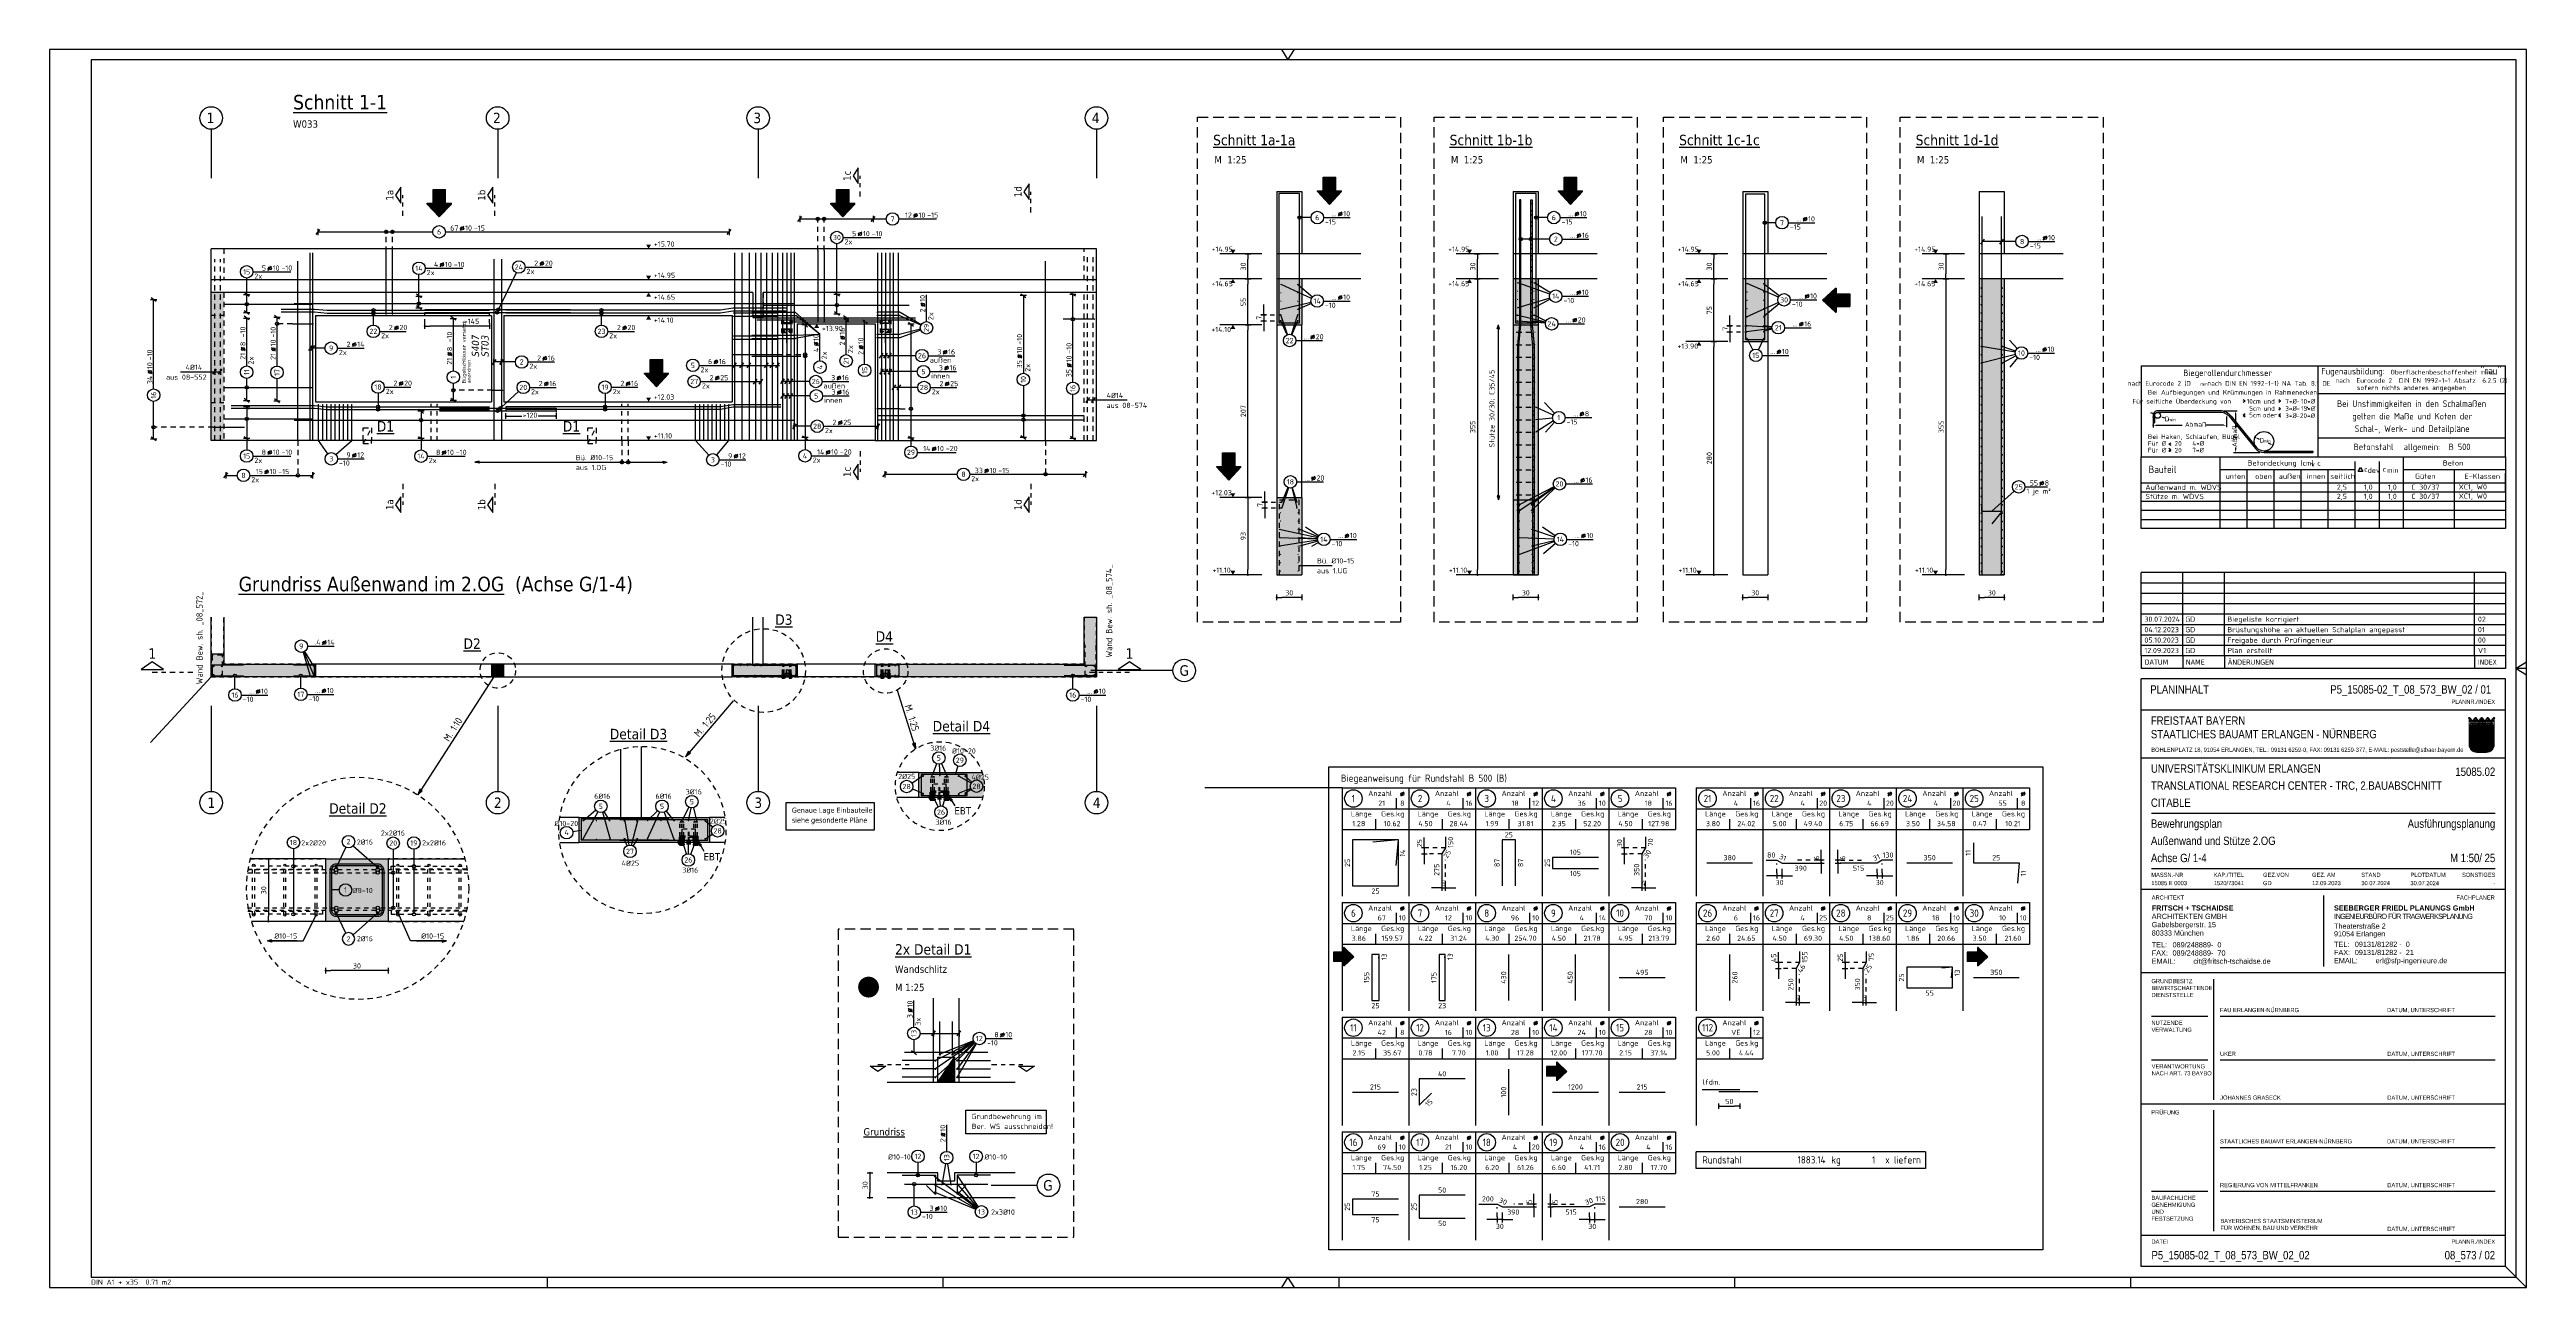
# Model space of a CAD drawing. Extents: x 44 to 147, y 26 to 78.
# Drawn here: x 43.9 to 103.3, y 36 to 65.7 of the extents above; entities that cross this region are included whole.
import ezdxf
from ezdxf.enums import TextEntityAlignment as Align

# ---------------------------------------------------------------- set-up
doc = ezdxf.new("R2010")
doc.units = 0
doc.header["$LTSCALE"] = 0.5
for name, pattern in [('AUSGEZOGEN', [1000.01, 1000, 0.01]), ('DASHDOT2', [0.5, 0.25, -0.125, 0, -0.125]), ('DASHDOTSMALL', [1.05, 0.5, -0.25, 0.05, -0.25]), ('DASHED2', [0.375, 0.25, -0.125]), ('DOT', [0.175, 0.05, -0.125]), ('HIDDEN', [0.375, 0.25, -0.125]), ('HIDDEN2', [0.187, 0.125, -0.062]), ('HIDDEN4', [0.12, 0.02, -0.1]), ('PUNKT', [0.175, 0.05, -0.125]), ('STRICHLINIE', [0.75, 0.5, -0.25]), ('STRICHPUNKT2', [0.55, 0.25, -0.125, 0.05, -0.125]), ('VERDECKT', [0.375, 0.25, -0.125])]:
    doc.linetypes.add(name, pattern=pattern)
for name, color, linetype in [('40 A Plankopf Text F+T', 7, 'Continuous'), ('ACHSEN', 7, 'Continuous'), ('AFU', 7, 'Continuous'), ('BET-ANS', 7, 'Continuous'), ('BETON', 7, 'Continuous'), ('BEWEHRUNG', 1, 'Continuous'), ('Brüstung DG', 7, 'Continuous'), ('Brüstung EG', 7, 'Continuous'), ('DETAIL', 7, 'Continuous'), ('DRUEBER', 7, 'Continuous'), ('grau_hell', 7, 'Continuous'), ('grau_mittel', 7, 'Continuous'), ('HILFE', 7, 'Continuous'), ('INDEX', 7, 'Continuous'), ('koten', 7, 'Continuous'), ('MASSE', 7, 'Continuous'), ('OBJEKT', 7, 'Continuous'), ('RAHMEN', 7, 'Continuous'), ('RND', 7, 'Continuous'), ('RND_BILD', 7, 'Continuous'), ('SCHNITTE', 7, 'Continuous'), ('SCHRAFF', 7, 'Continuous'), ('SFP_Achsen', 7, 'Continuous'), ('ST-ANS', 9, 'Continuous'), ('STAHL', 7, 'Continuous'), ('STEMPEL', 7, 'Continuous'), ('TEXT', 7, 'Continuous'), ('VERDECKT', 7, 'Continuous')]:
    doc.layers.add(name, color=color, linetype=linetype)
doc.layers.add('NOPLOT', color=7, linetype='Continuous', plot=False)
doc.styles.add('ERSTELLTER_STIL_3', font='arial.ttf')
doc.styles.add('ERSTELLTER_STIL_4', font='arialbd.ttf')
doc.styles.add('helv', font='tahoma.ttf')
doc.styles.add('plankopf_ArialN', font='ARIALN.TTF')
doc.styles.add('R18', font='romans.shx', dxfattribs={"height": 0.018})
doc.styles.add('txt', font='isocp.shx')
doc.linetypes.add('AFU_50K', pattern='A,0.15,["/",Standard,S=0.2,R=0,X=-0.01,Y=-0.1],0.07,["/",Standard,S=0.2,R=0,X=-0.01,Y=-0.1],0.15', length=0.37)
doc.linetypes.add('AFU_50L', pattern='A,0.75,["/",Standard,S=0.2,R=0,X=-0.01,Y=-0.1],0.07,["/",Standard,S=0.2,R=0,X=-0.01,Y=-0.1],0.75', length=1.57)
doc.dimstyles.new('DOT_I', dxfattribs={"dimscale": 0.5, "dimtxt": 0.25, "dimasz": 0.25, "dimexe": 0.1, "dimexo": 0.3, "dimgap": 0.1, "dimtad": 1, "dimdec": 3, "dimzin": 3, "dimtxsty": 'txt', "dimblk": 'DOT', "dimblk1": 'DOT', "dimblk2": 'DOT', "dimsah": 1, "dimcen": 0.1, "dimse1": 1, "dimse2": 1, "dimazin": 0, "dimtfac": 1, "dimtdec": 4, "dimtix": 1, "dimtmove": 2, "dimatfit": 3, "dimfxl": 0, "dimtvp": 1, "dimtolj": 1, "dimtzin": 0, "dimarcsym": 0})
pattern_1 = [(0, (-322.07857, -163.97815), (8e-17, 0.254), [])]
pattern_2 = [(45, (-15.92973, 54.83412), (-0.13470384, 0.13470384), []), (45, (-15.83993, 54.83412), (-0.13470384, 0.13470384), [])]

# ---------------------------------------------------------------- blocks, each defined once
blk = doc.blocks.new('OKRD_O')
at = {"color": 0, "linetype": 'ByBlock'}
blk.add_solid([(-0.12, 0.2), (0.12, 0.2), (0, 0)], dxfattribs=at)
at = {"color": 0, "linetype": 'ByBlock', "style": 'txt'}
blk.add_attdef('OKRD', (0.25, 0.1), '', height=0.25, dxfattribs=at)
blk = doc.blocks.new('OKRD_U')
at = {"color": 0, "linetype": 'ByBlock'}
blk.add_solid([(-0.12, -0.2), (0.12, -0.2), (0, 0)], dxfattribs=at)
at = {"color": 0, "linetype": 'ByBlock', "style": 'txt'}
blk.add_attdef('OKRD', (0.25, -0.35), '', height=0.25, dxfattribs=at)
blk = doc.blocks.new('RND_LEI')
at = {"layer": 'RND', "color": 7, "linetype": 'Continuous'}
blk.add_line((1.02, 0.07), (1.19, 0.27), dxfattribs=at)
for centre, radius in [((0, 0), 0.3), ((1.11, 0.17), 0.075)]:
    blk.add_circle(centre, radius, dxfattribs=at)
at = {"layer": 'RND', "color": 7, "linetype": 'Continuous', "style": 'txt'}
blk.add_attdef('POSL', text='', height=0.25, dxfattribs=at).set_placement((0, 0), align=Align.MIDDLE)
blk.add_attdef('ANZ', text='', height=0.25, dxfattribs=at).set_placement((0.93, 0.06), align=Align.RIGHT)
for tag, p in [('DUM', (1.25, 0.06)), ('ABSTD', (1.67, 0.06)), ('POSTXT', (0.37, -0.33))]:
    blk.add_attdef(tag, p, '', height=0.25, dxfattribs=at)
blk = doc.blocks.new('lei_gre')
at = {"layer": 'RND', "color": 7, "linetype": 'Continuous'}
for p, q in [((-0.09, -0.12), (0.09, 0.12)), ((0, 0.15), (0, -0.15))]:
    blk.add_line(p, q, dxfattribs=at)
blk = doc.blocks.new('SCHN-2')
at = {"layer": 'SCHNITTE', "color": 6, "linetype": 'Continuous'}
blk.add_lwpolyline([(0.38, 0.09), (0, 0.34), (-0.38, 0.09)], close=True, dxfattribs=at)
at = {"layer": 'SCHNITTE', "color": 1, "linetype": 'DASHDOTSMALL', "style": 'helv'}
blk.add_attdef('SCHN-2', text='', height=0.35, dxfattribs=at).set_placement((0, 0.45), align=Align.CENTER)
blk = doc.blocks.new('RND_HIN')
at = {"layer": 'RND', "color": 7, "linetype": 'Continuous'}
blk.add_circle((0, 0), 0.3, dxfattribs=at)
at = {"layer": 'RND', "color": 7, "linetype": 'Continuous', "style": 'txt'}
blk.add_attdef('POSI', text='', height=0.25, dxfattribs=at).set_placement((0, 0), align=Align.MIDDLE)
blk = doc.blocks.new('DOT')
at = {"layer": 'MASSE', "color": 7, "linetype": 'Continuous'}
for p, q in [((0, 0), (-1, 0)), ((0, 0.54), (0, -0.54))]:
    blk.add_line(p, q, dxfattribs=at)
at = {"layer": 'MASSE', "color": 7, "linetype": 'Continuous', "const_width": 0.2}
blk.add_lwpolyline([(-0.1, 0, 1), (0.1, 0, 1)], format="xyb", close=True, dxfattribs=at)
blk = doc.blocks.new('*D16')
at = {"layer": 'DEFPOINTS', "color": 0, "linetype": 'AUSGEZOGEN', "transparency": 16777216}
for p in [(63.577, 38.779), (63.577, 38.179), (63.577, 38.179)]:
    blk.add_point(p, dxfattribs=at)
at = {"layer": 'MASSE', "color": 0, "linetype": 'AUSGEZOGEN', "lineweight": -2, "transparency": 16777216}
blk.add_line((63.577, 38.654), (63.577, 38.304), dxfattribs=at)
at = {"layer": 'MASSE', "color": 0, "linetype": 'AUSGEZOGEN', "lineweight": -2, "transparency": 16777216, "xscale": 0.125, "yscale": 0.125, "zscale": 0.125}
for p, rotation in [((63.577, 38.779), 90), ((63.577, 38.179), 270)]:
    blk.add_blockref('DOT', p, dxfattribs=dict(at, rotation=rotation))
at = {"layer": 'MASSE', "color": 0, "linetype": 'AUSGEZOGEN', "transparency": 16777216, "insert": (63.464, 38.479), "char_height": 0.125, "attachment_point": 5, "rotation": 90, "style": 'txt'}
blk.add_mtext('\\A1;30', dxfattribs=at)
blk = doc.blocks.new('Pfeillinie')
at = {"layer": 'TEXT', "linetype": 'Continuous'}
blk.add_hatch(color=7, dxfattribs=at).paths.add_polyline_path([(0, 0), (-0.8, 0.2), (-0.8, 0), (-0.8, -0.2)])
at = {"layer": 'TEXT', "color": 7, "linetype": 'Continuous'}
for p, q in [((-0.8, 0), (-0.8, 0.2)), ((-0.8, 0.2), (0, 0)), ((-0.8, 0), (-0.8, -0.2)), ((-0.8, -0.2), (0, 0))]:
    blk.add_line(p, q, dxfattribs=at)
blk = doc.blocks.new('*D17')
at = {"layer": 'DEFPOINTS', "color": 0, "linetype": 'AUSGEZOGEN', "transparency": 16777216}
for p in [(49.141, 46.309), (49.141, 44.809), (49.141, 44.809)]:
    blk.add_point(p, dxfattribs=at)
at = {"layer": 'MASSE', "color": 0, "linetype": 'AUSGEZOGEN', "lineweight": -2, "transparency": 16777216}
blk.add_line((49.141, 46.184), (49.141, 44.934), dxfattribs=at)
at = {"layer": 'MASSE', "color": 0, "linetype": 'AUSGEZOGEN', "lineweight": -2, "transparency": 16777216, "xscale": 0.125, "yscale": 0.125, "zscale": 0.125}
for p, rotation in [((49.141, 46.309), 90), ((49.141, 44.809), 270)]:
    blk.add_blockref('DOT', p, dxfattribs=dict(at, rotation=rotation))
at = {"layer": 'MASSE', "color": 0, "linetype": 'AUSGEZOGEN', "transparency": 16777216, "insert": (49.028, 45.559), "char_height": 0.125, "attachment_point": 5, "rotation": 90, "style": 'txt'}
blk.add_mtext('\\A1;30', dxfattribs=at)
blk = doc.blocks.new('*D18')
at = {"layer": 'DEFPOINTS', "color": 0, "linetype": 'AUSGEZOGEN', "transparency": 16777216}
for p in [(50.516, 43.631), (50.516, 43.631), (52.016, 43.631)]:
    blk.add_point(p, dxfattribs=at)
at = {"layer": 'MASSE', "color": 0, "linetype": 'AUSGEZOGEN', "lineweight": -2, "transparency": 16777216}
blk.add_line((51.891, 43.631), (50.641, 43.631), dxfattribs=at)
at = {"layer": 'MASSE', "color": 0, "linetype": 'AUSGEZOGEN', "lineweight": -2, "transparency": 16777216, "xscale": 0.125, "yscale": 0.125, "zscale": 0.125, "rotation": 180}
blk.add_blockref('DOT', (50.516, 43.631), dxfattribs=at)
at = {"layer": 'MASSE', "color": 0, "linetype": 'AUSGEZOGEN', "lineweight": -2, "transparency": 16777216, "xscale": 0.125, "yscale": 0.125, "zscale": 0.125}
blk.add_blockref('DOT', (52.016, 43.631), dxfattribs=at)
at = {"layer": 'MASSE', "color": 0, "linetype": 'AUSGEZOGEN', "transparency": 16777216, "insert": (51.266, 43.743), "char_height": 0.125, "attachment_point": 5, "style": 'txt'}
blk.add_mtext('\\A1;30', dxfattribs=at)
blk = doc.blocks.new('Bundeslandwappen')
at = {"lineweight": 9, "true_color": 0xffffff}
for points in [[(-5.8, 16.5), (-6, 16.5), (-6, 16.3), (-5.8, 16.3)], [(-5.1, 15.7), (-5.3, 15.7), (-5.3, 15.5), (-5.1, 15.5)], [(-3.5, 15.7), (-3.7, 15.7), (-3.7, 15.5), (-3.5, 15.5)], [(-2.8, 16.5), (-3, 16.5), (-3, 16.3), (-2.8, 16.3)], [(-2.2, 15.7), (-2.4, 15.7), (-2.4, 15.5), (-2.2, 15.5)], [(-0.6, 15.7), (-0.8, 15.7), (-0.8, 15.5), (-0.6, 15.5)], [(0.1, 16.5), (-0.1, 16.5), (-0.1, 16.3), (0.1, 16.3)], [(0.8, 15.7), (0.6, 15.7), (0.6, 15.5), (0.8, 15.5)], [(2.4, 15.7), (2.2, 15.7), (2.2, 15.5), (2.4, 15.5)], [(3, 16.5), (2.8, 16.5), (2.8, 16.3), (3, 16.3)], [(3.7, 15.7), (3.5, 15.7), (3.5, 15.5), (3.7, 15.5)], [(5.3, 15.7), (5.1, 15.7), (5.1, 15.5), (5.3, 15.5)], [(6, 16.5), (5.8, 16.5), (5.8, 16.3), (6, 16.3)]]:
    blk.add_hatch(color=7, dxfattribs=at).paths.add_polyline_path(points)
at = {"true_color": 0xffffff}
for points in [[(-5.3, 12.6), (-5.7, 12.6), (-5.7, 12.2), (-5.1, 12)], [(-1.4, 10.7), (-5.1, 12), (-3.6, 8.4), (0.1, 7.1)], [(0.9, 12.6), (-2.2, 12.6), (-1.4, 10.7), (2.2, 9.4)], [(4, 12.6), (1.7, 12.6), (4.4, 11.6)], [(-3.6, 8.4), (-5.7, 9.2), (-5.7, 6.2), (-2.1, 4.9)], [(-5.7, 6.1), (-5.7, 3.7, 0.041392), (-5.7, 3.1), (-4.2, 2.6)], [(-0.6, 1.3), (-4.2, 2.6), (-3.3, 0.4, 0.073774), (-2.3, 0.3), (-0.1, 0.3)], [(1.6, 3.6), (-2.1, 4.9), (-0.6, 1.3), (2.4, 0.3, 0.043654), (2.9, 0.4)], [(3.7, 5.8), (0.1, 7.1), (1.6, 3.6), (5.2, 2.3)], [(5.7, 8.1), (2.2, 9.4), (3.7, 5.8), (5.7, 5.1)], [(5.7, 11.2), (4.4, 11.6), (5.7, 8.5)]]:
    blk.add_hatch(color=7, dxfattribs=at).paths.add_polyline_path(points)
at = {"lineweight": 9}
h = blk.add_hatch(dxfattribs=at)
h.set_pattern_fill('ANSI31', color=256, scale=0.08, angle=315, style=0)
h.set_pattern_definition(pattern_1)
h.paths.add_polyline_path([(-5.1, 12), (-5.7, 12.2), (-5.7, 9.2), (-3.6, 8.4)])
h = blk.add_hatch(dxfattribs=at)
h.set_pattern_fill('ANSI31', color=256, scale=0.08, angle=315, style=0)
h.set_pattern_definition(pattern_1)
h.paths.add_polyline_path([(-2.2, 12.6), (-5.3, 12.6), (-5.1, 12), (-1.4, 10.7)])
h = blk.add_hatch(dxfattribs=at)
h.set_pattern_fill('ANSI31', color=256, scale=0.08, angle=315, style=0)
h.set_pattern_definition(pattern_1)
h.paths.add_polyline_path([(4.4, 11.6), (1.7, 12.6), (0.9, 12.6), (2.2, 9.4), (5.7, 8.1), (5.7, 8.5)])
h = blk.add_hatch(dxfattribs=at)
h.set_pattern_fill('ANSI31', color=256, scale=0.08, angle=315, style=0)
h.set_pattern_definition(pattern_1)
h.paths.add_polyline_path([(5.7, 12.6), (4, 12.6), (4.4, 11.6), (5.7, 11.2)])
h = blk.add_hatch(dxfattribs=at)
h.set_pattern_fill('ANSI31', color=256, scale=0.08, angle=315, style=0)
h.set_pattern_definition(pattern_1)
h.paths.add_polyline_path([(-2.1, 4.9), (-5.7, 6.2), (-5.7, 6.1), (-4.2, 2.6), (-0.6, 1.3)])
h = blk.add_hatch(dxfattribs=at)
h.set_pattern_fill('ANSI31', color=256, scale=0.08, angle=315, style=0)
h.set_pattern_definition(pattern_1)
h.paths.add_polyline_path([(-4.2, 2.6), (-5.7, 3.1, 0.285055), (-3.3, 0.4)])
h = blk.add_hatch(dxfattribs=at)
h.set_pattern_fill('ANSI31', color=256, scale=0.08, angle=315, style=0)
h.set_pattern_definition(pattern_1)
h.paths.add_polyline_path([(0.1, 7.1), (-3.6, 8.4), (-2.1, 4.9), (1.6, 3.6)])
h = blk.add_hatch(dxfattribs=at)
h.set_pattern_fill('ANSI31', color=256, scale=0.08, angle=315, style=0)
h.set_pattern_definition(pattern_1)
h.paths.add_polyline_path([(2.2, 9.4), (-1.4, 10.7), (0.1, 7.1), (3.7, 5.8)])
h = blk.add_hatch(dxfattribs=at)
h.set_pattern_fill('ANSI31', color=256, scale=0.08, angle=315, style=0)
h.set_pattern_definition(pattern_1)
h.paths.add_polyline_path([(-0.6, 1.3), (-0.1, 0.3), (2.3, 0.3, 0.004354), (2.4, 0.3)])
h = blk.add_hatch(dxfattribs=at)
h.set_pattern_fill('ANSI31', color=256, scale=0.08, angle=315, style=0)
h.set_pattern_definition(pattern_1)
h.paths.add_polyline_path([(5.3, 2.1), (5.2, 2.3), (1.6, 3.6), (2.9, 0.4, 0.22704)])
h = blk.add_hatch(dxfattribs=at)
h.set_pattern_fill('ANSI31', color=256, scale=0.08, angle=315, style=0)
h.set_pattern_definition(pattern_1)
h.paths.add_polyline_path([(5.7, 5.1), (3.7, 5.8), (5.2, 2.3), (5.4, 2.2, 0.111178), (5.7, 3.7)])
for p, q in [((-6, 16.1), (-6, 3.7)), ((-6, 13.3), (6, 13.3)), ((-6, 12.9), (6, 12.9)), ((-5.7, 12.6), (-5.7, 3.7)), ((-5.7, 12.6), (5.7, 12.6)), ((-5.7, 12.2), (5.7, 8.1)), ((-5.6, 16.6), (-5.6, 16.7)), ((-5.6, 15), (-5.6, 15.2)), ((-5.3, 15.2), (-5.3, 15)), ((-4.7, 14.5), (-5.3, 14.5)), ((-5.3, 12.6), (-0.1, 0.3)), ((-4.1, 14.5), (-3.5, 14.5)), ((-3.5, 15.2), (-3.5, 15)), ((-3.4, 13.9), (-2.9, 14.2)), ((-2.9, 13.6), (-3.4, 13.9)), ((-3.2, 16.6), (-3.2, 16.7)), ((-3.2, 15), (-3.2, 15.2)), ((-2.9, 15.6), (-2.9, 14.5)), ((-2.9, 14.2), (-2.5, 13.9)), ((-2.5, 13.9), (-2.9, 13.6)), ((-2.7, 16.6), (-2.7, 16.7)), ((-2.7, 15), (-2.7, 15.2)), ((-2.4, 15.2), (-2.4, 15)), ((-1.7, 14.5), (-2.3, 14.5)), ((-2.2, 12.6), (2.9, 0.4)), ((-1.2, 14.5), (-0.6, 14.5)), ((-0.5, 15.2), (-0.5, 15)), ((0, 14.2), (-0.4, 13.9)), ((-0.4, 13.9), (0, 13.6)), ((-0.3, 16.6), (-0.2, 16.7)), ((-0.2, 15), (-0.2, 15.2)), ((0, 15.6), (0, 14.5)), ((0.4, 13.9), (0, 14.2)), ((0, 13.6), (0.4, 13.9)), ((0.3, 16.6), (0.2, 16.7)), ((0.2, 15), (0.2, 15.2)), ((0.5, 15.2), (0.5, 15)), ((1.2, 14.5), (0.6, 14.5)), ((0.9, 12.6), (5.3, 2.1)), ((1.7, 14.5), (2.3, 14.5)), ((1.7, 12.6), (5.7, 11.2)), ((2.4, 15.2), (2.4, 15)), ((2.9, 14.2), (2.5, 13.9)), ((2.5, 13.9), (2.9, 13.6)), ((2.7, 16.6), (2.7, 16.7)), ((2.7, 15), (2.7, 15.2)), ((2.9, 15.6), (2.9, 14.5)), ((3.4, 13.9), (2.9, 14.2)), ((2.9, 13.6), (3.4, 13.9)), ((3.2, 16.6), (3.2, 16.7)), ((3.2, 15), (3.2, 15.2)), ((3.5, 15.2), (3.5, 15)), ((4.1, 14.5), (3.5, 14.5)), ((4, 12.6), (5.7, 8.5)), ((4.7, 14.5), (5.3, 14.5)), ((5.3, 15.2), (5.3, 15)), ((5.6, 16.6), (5.6, 16.7)), ((5.6, 15), (5.6, 15.2)), ((5.7, 3.7), (5.7, 12.6)), ((6, 3.7), (6, 16.1)), ((-5.7, 9.2), (5.7, 5.1)), ((-5.7, 6.2), (5.4, 2.2)), ((-5.7, 6.1), (-3.3, 0.4)), ((-5.7, 3.1), (2.4, 0.3)), ((-2.3, 0.3), (2.3, 0.3)), ((-2.3, 0), (2.3, 0))]:
    blk.add_line(p, q, dxfattribs=at)
for points in [[(-5.8, 16.3), (-6, 16.3), (-6, 16.5), (-5.8, 16.5)], [(-5.1, 15.5), (-5.3, 15.5), (-5.3, 15.7), (-5.1, 15.7)], [(-4.1, 13.7), (-4.8, 13.7), (-4.8, 14.1), (-4.1, 14.1)], [(-3.7, 15.5), (-3.5, 15.5), (-3.5, 15.7), (-3.7, 15.7)], [(-2.8, 16.3), (-3, 16.3), (-3, 16.5), (-2.8, 16.5)], [(-2.2, 15.5), (-2.4, 15.5), (-2.4, 15.7), (-2.2, 15.7)], [(-1.8, 13.7), (-1, 13.7), (-1, 14.1), (-1.8, 14.1)], [(-0.8, 15.5), (-0.6, 15.5), (-0.6, 15.7), (-0.8, 15.7)], [(0.1, 16.3), (-0.1, 16.3), (-0.1, 16.5), (0.1, 16.5)], [(0.8, 15.5), (0.6, 15.5), (0.6, 15.7), (0.8, 15.7)], [(1.8, 13.7), (1, 13.7), (1, 14.1), (1.8, 14.1)], [(2.2, 15.5), (2.4, 15.5), (2.4, 15.7), (2.2, 15.7)], [(3, 16.3), (2.8, 16.3), (2.8, 16.5), (3, 16.5)], [(3.7, 15.5), (3.5, 15.5), (3.5, 15.7), (3.7, 15.7)], [(4.1, 13.7), (4.8, 13.7), (4.8, 14.1), (4.1, 14.1)], [(5.1, 15.5), (5.3, 15.5), (5.3, 15.7), (5.1, 15.7)], [(5.8, 16.3), (6, 16.3), (6, 16.5), (5.8, 16.5)]]:
    blk.add_lwpolyline(points, close=True, dxfattribs=at)
for centre in [(-5.3, 13.9), (-3.7, 13.9), (-2.2, 13.9), (-0.7, 13.9), (0.7, 13.9), (2.2, 13.9), (3.7, 13.9), (5.3, 13.9)]:
    blk.add_circle(centre, 0.123, dxfattribs=at)
for centre, radius, start, end in [((-5.9, 16.5), 0.362, 44.6681, 253.1183), ((-5.7, 16.7), 0.05, 6.6615, 44.6681), ((-5.6, 16.6), 0.05, 186.6615, 265.6209), ((-5.6, 16.3), 0.281, 346.0232, 85.6209), ((-5.4, 16), 0.179, 74.7883, 15.1356), ((-5.5, 15.2), 0.157, 3.2756, 179.5521), ((-5.2, 15), 0.453, 182.8328, 261.3043), ((-5.4, 16.2), 0.05, 254.7883, 346.0232), ((-5.2, 16), 0.05, 93.0633, 195.1356), ((-5.3, 15.2), 0.191, 249.6358, 3.0857), ((-5.2, 15.9), 0.224, 350.9542, 93.0633), ((-5, 15.2), 0.05, 82.9467, 183.0857), ((-5, 15.5), 0.249, 262.9467, 77.8855), ((-4.9, 15.8), 0.05, 170.9542, 257.8855), ((-4.6, 14.9), 0.224, 71.4, 0), ((-4.7, 14.9), 0.312, 275.9649, 353.9773), ((-4.4, 15.2), 0.208, 317.0775, 222.9225), ((-4.2, 14.9), 0.224, 180, 108.6), ((-4.1, 14.9), 0.312, 186.0227, 264.0351), ((-3.8, 15.5), 0.249, 102.1145, 277.0533), ((-3.9, 15.8), 0.05, 282.1145, 9.0458), ((-3.6, 15.9), 0.224, 86.9367, 189.0458), ((-3.8, 15.2), 0.05, 356.9143, 97.0533), ((-3.5, 15.2), 0.191, 176.9143, 290.3642), ((-3.4, 16), 0.179, 164.8644, 105.2117), ((-3.6, 16), 0.05, 344.8644, 86.9367), ((-3.2, 16.3), 0.281, 94.3791, 193.9768), ((-3.4, 16.2), 0.05, 193.9768, 285.2117), ((-3.3, 15.2), 0.157, 0.4479, 176.7244), ((-3.6, 15), 0.453, 278.6957, 357.1672), ((-2.9, 16.6), 0.264, 24.0166, 155.3409), ((-3.1, 16.7), 0.05, 155.2288, 173.3385), ((-3.2, 16.6), 0.05, 274.3791, 353.3385), ((-2.7, 16.7), 0.05, 6.6615, 24.0166), ((-2.6, 16.6), 0.05, 186.6615, 265.6209), ((-2.5, 16), 0.179, 74.7883, 15.1356), ((-2.6, 15.2), 0.157, 3.2756, 179.5521), ((-2.3, 15), 0.453, 182.8328, 261.3043), ((-2.7, 16.3), 0.281, 346.0232, 85.6209), ((-2.4, 16.2), 0.05, 254.7883, 346.0232), ((-2.3, 15.2), 0.191, 249.6358, 3.0857), ((-2.3, 15.9), 0.224, 350.9542, 93.0633), ((-2.3, 16), 0.05, 93.0633, 195.1356), ((-2.1, 15.5), 0.249, 262.9467, 77.8855), ((-2.1, 15.2), 0.05, 82.9467, 183.0857), ((-2, 15.8), 0.05, 170.9542, 257.8855), ((-1.7, 14.9), 0.224, 71.4, 0), ((-1.5, 15.2), 0.208, 317.0775, 222.9225), ((-1.8, 14.9), 0.312, 275.9649, 353.9773), ((-1.2, 14.9), 0.224, 180, 108.6), ((-1.2, 14.9), 0.312, 186.0227, 264.0351), ((-0.9, 15.5), 0.249, 102.1145, 277.0533), ((-0.7, 15.9), 0.224, 86.9367, 189.0458), ((-0.9, 15.8), 0.05, 282.1145, 9.0458), ((-0.8, 15.2), 0.05, 356.9143, 97.0533), ((-0.6, 15.2), 0.191, 176.9143, 290.3642), ((-0.7, 16), 0.05, 344.8644, 86.9367), ((-0.3, 16.3), 0.281, 94.3791, 193.9768), ((-0.4, 16), 0.179, 164.8644, 105.2117), ((-0.5, 16.2), 0.05, 193.9768, 285.2117), ((-0.7, 15), 0.453, 278.6957, 357.1672), ((-0.4, 15.2), 0.157, 0.4479, 176.7244), ((-0.3, 16.6), 0.05, 274.3791, 353.3385), ((0, 16.6), 0.264, 24.0166, 155.3409), ((-0.2, 16.7), 0.05, 155.2288, 173.3385), ((0.2, 16.7), 0.05, 6.6615, 24.0166), ((0.4, 15.2), 0.157, 3.2756, 179.5521), ((0.7, 15), 0.453, 182.8328, 261.3043), ((0.3, 16.6), 0.05, 186.6615, 265.6209), ((0.3, 16.3), 0.281, 346.0232, 85.6209), ((0.4, 16), 0.179, 74.7883, 15.1356), ((0.5, 16.2), 0.05, 254.7883, 346.0232), ((0.6, 15.2), 0.191, 249.6358, 3.0857), ((0.7, 16), 0.05, 93.0633, 195.1356), ((0.7, 15.9), 0.224, 350.9542, 93.0633), ((0.8, 15.2), 0.05, 82.9467, 183.0857), ((0.9, 15.5), 0.249, 262.9467, 77.8855), ((0.9, 15.8), 0.05, 170.9542, 257.8855), ((1.2, 14.9), 0.224, 71.4, 0), ((1.2, 14.9), 0.312, 275.9649, 353.9773), ((1.5, 15.2), 0.208, 317.0775, 222.9225), ((1.7, 14.9), 0.224, 180, 108.6), ((1.8, 14.9), 0.312, 186.0227, 264.0351), ((2.1, 15.5), 0.249, 102.1145, 277.0533), ((2.3, 15.9), 0.224, 86.9367, 189.0458), ((2, 15.8), 0.05, 282.1145, 9.0458), ((2.1, 15.2), 0.05, 356.9143, 97.0533), ((2.3, 15.2), 0.191, 176.9143, 290.3642), ((2.5, 16), 0.179, 164.8644, 105.2117), ((2.3, 16), 0.05, 344.8644, 86.9367), ((2.3, 15), 0.453, 278.6957, 357.1672), ((2.7, 16.3), 0.281, 94.3791, 193.9768), ((2.4, 16.2), 0.05, 193.9768, 285.2117), ((2.6, 15.2), 0.157, 0.4479, 176.7244), ((2.6, 16.6), 0.05, 274.3791, 353.3385), ((2.9, 16.6), 0.264, 24.0166, 155.3409), ((2.7, 16.7), 0.05, 155.2288, 173.3385), ((3.1, 16.7), 0.05, 6.6615, 24.0166), ((3.2, 16.6), 0.05, 186.6615, 265.6209), ((3.2, 16.3), 0.281, 346.0232, 85.6209), ((3.4, 16), 0.179, 74.7883, 15.1356), ((3.3, 15.2), 0.157, 3.2756, 179.5521), ((3.6, 15), 0.453, 182.8328, 261.3043), ((3.4, 16.2), 0.05, 254.7883, 346.0232), ((3.6, 16), 0.05, 93.0633, 195.1356), ((3.5, 15.2), 0.191, 249.6358, 3.0857), ((3.6, 15.9), 0.224, 350.9542, 93.0633), ((3.8, 15.2), 0.05, 82.9467, 183.0857), ((3.8, 15.5), 0.249, 262.9467, 77.8855), ((3.9, 15.8), 0.05, 170.9542, 257.8855), ((4.2, 14.9), 0.224, 71.4, 0), ((4.1, 14.9), 0.312, 275.9649, 353.9773), ((4.4, 15.2), 0.208, 317.0775, 222.9225), ((4.6, 14.9), 0.224, 180, 108.6), ((4.7, 14.9), 0.312, 186.0227, 264.0351), ((5, 15.5), 0.249, 102.1145, 277.0533), ((4.9, 15.8), 0.05, 282.1145, 9.0458), ((5.2, 15.9), 0.224, 86.9367, 189.0458), ((5, 15.2), 0.05, 356.9143, 97.0533), ((5.3, 15.2), 0.191, 176.9143, 290.3642), ((5.4, 16), 0.179, 164.8644, 105.2117), ((5.2, 16), 0.05, 344.8644, 86.9367), ((5.6, 16.3), 0.281, 94.3791, 193.9768), ((5.4, 16.2), 0.05, 193.9768, 285.2117), ((5.5, 15.2), 0.157, 0.4479, 176.7244), ((5.2, 15), 0.453, 278.6957, 357.1672), ((5.9, 16.5), 0.362, 286.8817, 135.3319), ((5.7, 16.7), 0.05, 135.3319, 173.3385), ((5.6, 16.6), 0.05, 274.3791, 353.3385), ((-2.3, 3.7), 3.7, 180, 270), ((-2.3, 3.7), 3.4, 180, 270), ((2.3, 3.7), 3.7, 270, 0), ((2.3, 3.7), 3.4, 270, 0)]:
    blk.add_arc(centre, radius, start, end, dxfattribs=at)
blk = doc.blocks.new('Plankopf_PU')
for p, q in [((-18.5, 25.4), (-18.5, 27.7)), ((-1, 27.7), (-18.5, 27.7)), ((-1, 27.7), (-18.5, 27.7)), ((-1, 25.4), (-1, 27.7)), ((-1, 25.4), (-18.5, 25.4)), ((-1, 25.4), (-18.5, 25.4)), ((-18.5, 19.1), (-18.5, 25.4)), ((-1, 19.1), (-1, 25.4)), ((-1.5, 22.75), (-18, 22.75)), ((-18.5, 15.1), (-18.5, 19.1)), ((-1, 19.1), (-18.5, 19.1)), ((-18, 20.1), (-1.5, 20.1)), ((-1, 15.1), (-1, 19.1)), ((-9.75, 18.8), (-9.75, 15.4)), ((-1, 15.1), (-18.5, 15.1)), ((-1, 15.1), (-18.5, 15.1)), ((-18.5, 8.8), (-18.5, 15.1)), ((-15, 9), (-15, 14.8)), ((-1, 8.8), (-1, 15.1)), ((-15.3, 13), (-18, 13)), ((-1.5, 13), (-14.7, 13)), ((-15.3, 10.9), (-18, 10.9)), ((-1.5, 10.9), (-14.7, 10.9)), ((-18.5, 2.5), (-18.5, 8.8)), ((-1, 8.8), (-18.5, 8.8)), ((-15, 2.7), (-15, 8.5)), ((-1, 2.5), (-1, 8.8)), ((-1.5, 6.7), (-14.7, 6.7)), ((-15.3, 4.6), (-18, 4.6)), ((-1.5, 4.6), (-14.7, 4.6)), ((-1, 2.5), (-18.5, 2.5)), ((-18.5, 1), (-18.5, 2.5)), ((-1, 2.5), (-18.5, 2.5)), ((-1, 1), (-1, 2.5)), ((-1, 1), (-18.5, 1))]:
    blk.add_line(p, q)
at = {"xscale": 0.1, "yscale": 0.1, "zscale": 0.1}
blk.add_blockref('Bundeslandwappen', (-2.15, 25.67), dxfattribs=at)
at = {"linetype": 'AUSGEZOGEN', "lineweight": 35, "style": 'plankopf_ArialN'}
for s, height, p in [('FREISTAAT BAYERN', 0.4, (-18.03, 27.4)), ('PRÜFUNG', 0.2, (-18.01, 8.5))]:
    blk.add_text(s, height=height, dxfattribs=at).set_placement(p, align=Align.TOP_LEFT)
blk.add_text('STAATLICHES BAUAMT ERLANGEN - NÜRNBERG', height=0.4, dxfattribs=at).set_placement((-18.03, 26.55), align=Align.MIDDLE_LEFT)
at = {"style": 'plankopf_ArialN'}
for s, p in [('BOHLENPLATZ 18, 91054 ERLANGEN, TEL.: 09131 6259-0, FAX: 09131 6259-377, E-MAIL: poststelle@stbaer.bayern.de', (-18.01, 25.7)), ('MASSN.-NR', (-18.01, 19.7)), ('KAP./TITEL', (-15.01, 19.7)), ('GEZ.VON', (-12.64, 19.7)), ('GEZ. AM', (-10.29, 19.7)), ('STAND', (-7.93, 19.7)), ('PLOTDATUM', (-5.57, 19.7)), ('FAU ERLANGEN-NÜRNBERG', (-14.71, 13.21)), ('DATUM, UNTERSCHRIFT', (-6.69, 13.21)), ('UKER', (-14.71, 11.11)), ('DATUM, UNTERSCHRIFT', (-6.68, 11.11)), ('JOHANNES GRASECK', (-14.7, 9.01)), ('DATUM, UNTERSCHRIFT', (-6.68, 9.01)), ('STAATLICHES BAUAMT ERLANGEN-NÜRNBERG', (-14.71, 6.91)), ('DATUM, UNTERSCHRIFT', (-6.69, 6.91)), ('REGIERUNG VON MITTELFRANKEN', (-14.71, 4.81)), ('DATUM, UNTERSCHRIFT', (-6.68, 4.81)), ('DATUM, UNTERSCHRIFT', (-6.68, 2.71)), ('DATEI', (-18, 2.1))]:
    blk.add_text(s, height=0.2, dxfattribs=at).set_placement(p)
for s, p in [('SONSTIGES', (-1.49, 19.7)), ('PLANNR./INDEX', (-1.5, 2.1))]:
    blk.add_text(s, height=0.2, dxfattribs=at).set_placement(p, align=Align.RIGHT)
at = {"linetype": 'AUSGEZOGEN', "lineweight": 35, "style": 'plankopf_ArialN'}
blk.add_text('ARCHITEKT', height=0.2, dxfattribs=at).set_placement((-17.99, 18.61))
blk.add_text('FACHPLANER', height=0.2, dxfattribs=at).set_placement((-1.52, 18.61), align=Align.RIGHT)
at = {"insert": (-5.57, 19.3), "char_height": 0.2, "attachment_point": 7, "style": 'plankopf_ArialN'}
blk.add_mtext('30.07.2024', dxfattribs=at)
at = {"char_height": 0.2, "attachment_point": 1, "style": 'plankopf_ArialN'}
for s, insert, width in [('GRUNDBESITZ\\PBEWIRTSCHAFTENDE DIENSTSTELLE', (-18, 14.8), 2.5), ('NUTZENDE^JVERWALTUNG', (-18, 12.8), 2.6984), ('VERANTWORTUNG  NACH ART. 73 BAYBO', (-17.99, 10.71), 2.6877), ('BAUFACHLICHE GENEHMIGUNG UND FESTSETZUNG', (-18, 4.4), 2.2311), ('BAYERISCHES STAATSMINISTERIUM ^JFÜR WOHNEN, BAU UND VERKEHR', (-14.69, 3.29), 9.2941)]:
    blk.add_mtext(s, dxfattribs=dict(at, insert=insert, width=width))
at = {"style": 'plankopf_ArialN'}
for tag, p in [('PROJEKTBEZEICHNUNGZ1', (-18.03, 24.58)), ('PROJEKTBEZEICHNUNGZ2', (-18.03, 23.76)), ('PROJEKTBEZEICHNUNGZ3', (-18.03, 22.94))]:
    blk.add_attdef(tag, text='', height=0.4, dxfattribs=at).set_placement(p, align=Align.BOTTOM_LEFT)
for tag, p in [('GEB.-NR', (-1.5, 24.95)), ('0.000X', (-1.51, 1.75))]:
    blk.add_attdef(tag, text='', height=0.4, dxfattribs=at).set_placement(p, align=Align.TOP_RIGHT)
for tag, p, height in [('PLANINHALTZ1', (-18.03, 22.06), 0.4), ('PLANINHALTZ2', (-18.03, 21.23), 0.4), ('PLANINHALTZ3', (-18.03, 20.41), 0.4), ('MASSN.-NR', (-18.01, 19.3), 0.2), ('KAPITEL/TITEL', (-15.01, 19.3), 0.2), ('GEZ_VON', (-12.64, 19.3), 0.2), ('GEZ_AM', (-10.29, 19.3), 0.2), ('STAND', (-7.93, 19.3), 0.2)]:
    blk.add_attdef(tag, p, '', height=height, dxfattribs=at)
for tag, height, p in [('PROJEKTKATEGORIE', 0.4, (-1.5, 21.23)), ('PLANUNGSPHASE', 0.4, (-1.5, 22.06)), ('MAßSTAB', 0.4, (-1.5, 20.41)), ('SONSTIGES', 0.2, (-1.5, 19.3))]:
    blk.add_attdef(tag, text='', height=height, dxfattribs=at).set_placement(p, align=Align.RIGHT)
at = {"layer": '40 A Plankopf Text F+T', "color": 7, "linetype": 'Continuous', "lineweight": 13, "char_height": 0.25, "attachment_point": 7}
for s, insert, style in [('\\A1;ARCHITEKTEN GMBH', (-17.99, 17.68), 'ERSTELLTER_STIL_3'), ('\\A1;FRITSCH + TSCHAIDSE ', (-17.99, 18.08), 'ERSTELLTER_STIL_4'), ('\\A1;SEEBERGER FRIEDL PLANUNGS GmbH', (-9.24, 18.08), 'ERSTELLTER_STIL_4'), ('\\A1;{\\T0.8;INGENIEURBÜRO FÜR TRAGWERKSPLANUNG}', (-9.24, 17.68), 'ERSTELLTER_STIL_3'), ('\\A1;Gabelsbergerstr. 15', (-17.99, 17.21), 'ERSTELLTER_STIL_3'), ('\\A1;80333 München', (-17.99, 16.88), 'ERSTELLTER_STIL_3'), ('\\A1;Theaterstraße 2', (-9.24, 17.21), 'ERSTELLTER_STIL_3'), ('\\A1;91054 Erlangen', (-9.24, 16.77), 'ERSTELLTER_STIL_3')]:
    blk.add_mtext(s, dxfattribs=dict(at, insert=insert, style=style))
at = {"layer": '40 A Plankopf Text F+T', "color": 7, "linetype": 'Continuous', "lineweight": 13, "char_height": 0.25, "attachment_point": 7, "line_spacing_factor": 0.945293, "style": 'ERSTELLTER_STIL_3'}
for s, insert in [('\\A1;TEL: ^I089/248889-  0\\PFAX: ^I089/248889-  70\\PEMAIL: ^Icit@fritsch-tschaidse.de', (-17.99, 15.48)), ('\\A1;TEL: ^I09131/81282 -  0\\PFAX: ^I09131/81282 -  21\\PEMAIL: ^Ierl@sfp-ingenieure.de', (-9.24, 15.48))]:
    blk.add_mtext(s, dxfattribs=dict(at, insert=insert))
blk = doc.blocks.new('Plankopf-ER')
at = {"layer": 'RAHMEN', "color": 7, "linetype": 'Continuous'}
for p, q in [((-0.5, 4.6), (-18, 4.6)), ((-18, 4.1), (-18, 4.6)), ((-0.5, 4.1), (-18, 4.1)), ((-18, 3.6), (-18, 4.1)), ((-0.5, 3.6), (-18, 3.6)), ((-18, 3.1), (-18, 3.6)), ((-16, 4.1), (-16, 4.6)), ((-16, 3.6), (-16, 4.1)), ((-16, 3.1), (-16, 3.6)), ((-14, 4.1), (-14, 4.6)), ((-14, 3.6), (-14, 4.1)), ((-14, 3.1), (-14, 3.6)), ((-2, 4.1), (-2, 4.6)), ((-2, 3.6), (-2, 4.1)), ((-2, 3.1), (-2, 3.6)), ((-0.5, 4.6), (-0.5, 4.1)), ((-0.5, 4.1), (-0.5, 3.6)), ((-0.5, 3.6), (-0.5, 3.1)), ((-0.5, 3.1), (-18, 3.1)), ((-18, 2.6), (-18, 3.1)), ((-0.5, 2.6), (-18, 2.6)), ((-18, 2.1), (-18, 2.6)), ((-16, 2.6), (-16, 3.1)), ((-16, 2.1), (-16, 2.6)), ((-14, 2.6), (-14, 3.1)), ((-14, 2.1), (-14, 2.6)), ((-2, 2.6), (-2, 3.1)), ((-2, 2.1), (-2, 2.6)), ((-0.5, 3.1), (-0.5, 2.6)), ((-0.5, 2.6), (-0.5, 2.1)), ((-0.5, 2.1), (-18, 2.1)), ((-18, 1.6), (-18, 2.1)), ((-0.5, 1.6), (-18, 1.6)), ((-18, 1.1), (-18, 1.6)), ((-16, 1.6), (-16, 2.1)), ((-16, 1.1), (-16, 1.6)), ((-14, 1.6), (-14, 2.1)), ((-14, 1.1), (-14, 1.6)), ((-2, 1.6), (-2, 2.1)), ((-2, 1.1), (-2, 1.6)), ((-0.5, 2.1), (-0.5, 1.6)), ((-0.5, 1.6), (-0.5, 1.1)), ((-0.5, 1.1), (-18, 1.1)), ((-18, 0.6), (-18, 1.1)), ((-0.5, 0.6), (-18, 0.6)), ((-18, 0.6), (-18, 0)), ((-0.5, 0), (-18, 0)), ((-16, 0.6), (-16, 1.1)), ((-16, 0.6), (-16, 0)), ((-14, 0.6), (-14, 1.1)), ((-14, 0.6), (-14, 0)), ((-2, 0.6), (-2, 1.1)), ((-2, 0.6), (-2, 0)), ((-0.5, 1.1), (-0.5, 0.6)), ((-0.5, 0.6), (-0.5, 0))]:
    blk.add_line(p, q, dxfattribs=at)
at = {"layer": 'RAHMEN', "color": 7, "linetype": 'Continuous', "style": 'txt'}
for tag, p in [('INDEX-D8', (-17.84, 4.24)), ('INDEX-D7', (-17.84, 3.74)), ('INDEX-N8', (-15.88, 4.24)), ('INDEX-N7', (-15.88, 3.74)), ('INDEX-X8', (-13.86, 4.24)), ('INDEX-X7', (-13.86, 3.74)), ('INDEX8', (-1.83, 4.24)), ('INDEX7', (-1.83, 3.74)), ('INDEX-D6', (-17.84, 3.24)), ('INDEX-D5', (-17.84, 2.74)), ('INDEX-D4', (-17.84, 2.24)), ('INDEX-N6', (-15.88, 3.24)), ('INDEX-N5', (-15.88, 2.74)), ('INDEX-N4', (-15.88, 2.24)), ('INDEX-X6', (-13.86, 3.24)), ('INDEX-X5', (-13.86, 2.74)), ('INDEX-X4', (-13.86, 2.24)), ('INDEX6', (-1.83, 3.24)), ('INDEX5', (-1.83, 2.74)), ('INDEX4', (-1.83, 2.24)), ('INDEX-D3', (-17.84, 1.74)), ('INDEX-D2', (-17.84, 1.24)), ('INDEX-N3', (-15.88, 1.74)), ('INDEX-N2', (-15.88, 1.24)), ('INDEX-X3', (-13.86, 1.74)), ('INDEX-X2', (-13.86, 1.24)), ('INDEX3', (-1.83, 1.74)), ('INDEX2', (-1.83, 1.24)), ('INDEX-D1', (-17.84, 0.74)), ('INDEX-N1', (-15.88, 0.74)), ('INDEX-X1', (-13.86, 0.74)), ('INDEX1', (-1.83, 0.74))]:
    blk.add_attdef(tag, p, '', height=0.25, dxfattribs=at)
at = {"layer": 'STEMPEL', "color": 7, "linetype": 'Continuous', "style": 'helv'}
for s, p in [('DATUM', (-17.83, 0.18)), ('NAME', (-15.85, 0.18)), ('ÄNDERUNGEN', (-13.83, 0.18))]:
    blk.add_text(s, height=0.25, dxfattribs=at).set_placement(p)
at = {"layer": 'STEMPEL', "color": 7, "linetype": 'Continuous', "style": 'helv', "width": 0.8}
blk.add_text('INDEX', height=0.25, dxfattribs=at).set_placement((-1.83, 0.18))
blk = doc.blocks.new('*D21')
at = {"layer": 'DEFPOINTS', "color": 0, "linetype": 'AUSGEZOGEN', "transparency": 16777216}
for p in [(52.894, 59.096), (52.894, 59.096), (54.448, 59.096)]:
    blk.add_point(p, dxfattribs=at)
at = {"layer": 'MASSE', "color": 0, "linetype": 'AUSGEZOGEN', "lineweight": -2, "transparency": 16777216}
blk.add_line((54.323, 59.096), (53.019, 59.096), dxfattribs=at)
at = {"layer": 'MASSE', "color": 0, "linetype": 'AUSGEZOGEN', "lineweight": -2, "transparency": 16777216, "xscale": 0.125, "yscale": 0.125, "zscale": 0.125, "rotation": 180}
blk.add_blockref('DOT', (52.894, 59.096), dxfattribs=at)
at = {"layer": 'MASSE', "color": 0, "linetype": 'AUSGEZOGEN', "lineweight": -2, "transparency": 16777216, "xscale": 0.125, "yscale": 0.125, "zscale": 0.125}
blk.add_blockref('DOT', (54.448, 59.096), dxfattribs=at)
at = {"layer": 'MASSE', "color": 0, "linetype": 'AUSGEZOGEN', "transparency": 16777216, "insert": (54.017, 59.209), "char_height": 0.125, "attachment_point": 5, "style": 'txt'}
blk.add_mtext('\\A1;>145', dxfattribs=at)
blk = doc.blocks.new('SCHN-1')
at = {"layer": 'SCHNITTE', "color": 5, "linetype": 'Continuous'}
blk.add_lwpolyline([(0.54, 0.13), (0, 0.49), (-0.54, 0.13)], close=True, dxfattribs=at)
at = {"layer": 'SCHNITTE', "color": 6, "linetype": 'Continuous', "style": 'helv'}
blk.add_attdef('SCHN-1', text='', height=0.5, dxfattribs=at).set_placement((0, 0.64), align=Align.CENTER)
blk = doc.blocks.new('*D23')
at = {"layer": 'DEFPOINTS', "color": 0, "linetype": 'AUSGEZOGEN', "transparency": 16777216}
for p in [(84.527, 52.583), (84.527, 52.583), (85.127, 52.583)]:
    blk.add_point(p, dxfattribs=at)
at = {"layer": 'MASSE', "color": 0, "linetype": 'AUSGEZOGEN', "lineweight": -2, "transparency": 16777216}
blk.add_line((85.002, 52.583), (84.652, 52.583), dxfattribs=at)
at = {"layer": 'MASSE', "color": 0, "linetype": 'AUSGEZOGEN', "lineweight": -2, "transparency": 16777216, "xscale": 0.125, "yscale": 0.125, "zscale": 0.125, "rotation": 180}
blk.add_blockref('DOT', (84.527, 52.583), dxfattribs=at)
at = {"layer": 'MASSE', "color": 0, "linetype": 'AUSGEZOGEN', "lineweight": -2, "transparency": 16777216, "xscale": 0.125, "yscale": 0.125, "zscale": 0.125}
blk.add_blockref('DOT', (85.127, 52.583), dxfattribs=at)
at = {"layer": 'MASSE', "color": 0, "linetype": 'AUSGEZOGEN', "transparency": 16777216, "insert": (84.827, 52.695), "char_height": 0.125, "attachment_point": 5, "style": 'txt'}
blk.add_mtext('\\A1;30', dxfattribs=at)
blk = doc.blocks.new('*D24')
at = {"layer": 'DEFPOINTS', "color": 0, "linetype": 'AUSGEZOGEN', "transparency": 16777216}
for p in [(83.837, 58.725), (83.837, 58.725), (83.837, 53.125)]:
    blk.add_point(p, dxfattribs=at)
at = {"layer": 'MASSE', "color": 0, "linetype": 'AUSGEZOGEN', "lineweight": -2, "transparency": 16777216}
blk.add_line((83.837, 53.25), (83.837, 58.6), dxfattribs=at)
at = {"layer": 'MASSE', "color": 0, "linetype": 'AUSGEZOGEN', "lineweight": -2, "transparency": 16777216, "xscale": 0.125, "yscale": 0.125, "zscale": 0.125}
for p, rotation in [((83.837, 58.725), 90), ((83.837, 53.125), 270)]:
    blk.add_blockref('DOT', p, dxfattribs=dict(at, rotation=rotation))
at = {"layer": 'MASSE', "color": 0, "linetype": 'AUSGEZOGEN', "transparency": 16777216, "insert": (83.725, 55.925), "char_height": 0.125, "attachment_point": 5, "rotation": 90, "style": 'txt'}
blk.add_mtext('\\A1;280', dxfattribs=at)
blk = doc.blocks.new('*D25')
at = {"layer": 'DEFPOINTS', "color": 0, "linetype": 'AUSGEZOGEN', "transparency": 16777216}
for p in [(83.837, 60.225), (83.837, 60.225), (83.837, 58.725)]:
    blk.add_point(p, dxfattribs=at)
at = {"layer": 'MASSE', "color": 0, "linetype": 'AUSGEZOGEN', "lineweight": -2, "transparency": 16777216}
blk.add_line((83.837, 58.85), (83.837, 60.1), dxfattribs=at)
at = {"layer": 'MASSE', "color": 0, "linetype": 'AUSGEZOGEN', "lineweight": -2, "transparency": 16777216, "xscale": 0.125, "yscale": 0.125, "zscale": 0.125}
for p, rotation in [((83.837, 60.225), 90), ((83.837, 58.725), 270)]:
    blk.add_blockref('DOT', p, dxfattribs=dict(at, rotation=rotation))
at = {"layer": 'MASSE', "color": 0, "linetype": 'AUSGEZOGEN', "transparency": 16777216, "insert": (83.725, 59.475), "char_height": 0.125, "attachment_point": 5, "rotation": 90, "style": 'txt'}
blk.add_mtext('\\A1;75', dxfattribs=at)
blk = doc.blocks.new('*D26')
at = {"layer": 'DEFPOINTS', "color": 0, "linetype": 'AUSGEZOGEN', "transparency": 16777216}
for p in [(83.837, 60.825), (83.837, 60.825), (83.837, 60.225)]:
    blk.add_point(p, dxfattribs=at)
at = {"layer": 'MASSE', "color": 0, "linetype": 'AUSGEZOGEN', "lineweight": -2, "transparency": 16777216}
blk.add_line((83.837, 60.35), (83.837, 60.7), dxfattribs=at)
at = {"layer": 'MASSE', "color": 0, "linetype": 'AUSGEZOGEN', "lineweight": -2, "transparency": 16777216, "xscale": 0.125, "yscale": 0.125, "zscale": 0.125}
for p, rotation in [((83.837, 60.825), 90), ((83.837, 60.225), 270)]:
    blk.add_blockref('DOT', p, dxfattribs=dict(at, rotation=rotation))
at = {"layer": 'MASSE', "color": 0, "linetype": 'AUSGEZOGEN', "transparency": 16777216, "insert": (83.725, 60.525), "char_height": 0.125, "attachment_point": 5, "rotation": 90, "style": 'txt'}
blk.add_mtext('\\A1;30', dxfattribs=at)
blk = doc.blocks.new('*D22')
at = {"layer": 'DEFPOINTS', "color": 0, "linetype": 'AUSGEZOGEN', "transparency": 16777216}
for p in [(84.217, 59.1), (84.217, 58.96), (84.217, 58.96)]:
    blk.add_point(p, dxfattribs=at)
at = {"layer": 'MASSE', "color": 0, "linetype": 'AUSGEZOGEN', "lineweight": -2, "transparency": 16777216}
for p, q in [((84.217, 59.225), (84.217, 59.35)), ((84.217, 59.1), (84.217, 58.96)), ((84.217, 58.835), (84.217, 58.71))]:
    blk.add_line(p, q, dxfattribs=at)
at = {"layer": 'MASSE', "color": 0, "linetype": 'AUSGEZOGEN', "lineweight": -2, "transparency": 16777216, "xscale": 0.125, "yscale": 0.125, "zscale": 0.125}
for p, rotation in [((84.217, 59.1), 270), ((84.217, 58.96), 90)]:
    blk.add_blockref('DOT', p, dxfattribs=dict(at, rotation=rotation))
at = {"layer": 'MASSE', "color": 0, "linetype": 'AUSGEZOGEN', "transparency": 16777216, "insert": (84.104, 59.03), "char_height": 0.125, "attachment_point": 5, "rotation": 90, "style": 'txt'}
blk.add_mtext('\\A1;7', dxfattribs=at)
blk = doc.blocks.new('*D27')
at = {"layer": 'DEFPOINTS', "color": 0, "linetype": 'AUSGEZOGEN', "transparency": 16777216}
for p in [(90.205, 52.583), (90.205, 52.583), (90.805, 52.583)]:
    blk.add_point(p, dxfattribs=at)
at = {"layer": 'MASSE', "color": 0, "linetype": 'AUSGEZOGEN', "lineweight": -2, "transparency": 16777216}
blk.add_line((90.68, 52.583), (90.33, 52.583), dxfattribs=at)
at = {"layer": 'MASSE', "color": 0, "linetype": 'AUSGEZOGEN', "lineweight": -2, "transparency": 16777216, "xscale": 0.125, "yscale": 0.125, "zscale": 0.125, "rotation": 180}
blk.add_blockref('DOT', (90.205, 52.583), dxfattribs=at)
at = {"layer": 'MASSE', "color": 0, "linetype": 'AUSGEZOGEN', "lineweight": -2, "transparency": 16777216, "xscale": 0.125, "yscale": 0.125, "zscale": 0.125}
blk.add_blockref('DOT', (90.805, 52.583), dxfattribs=at)
at = {"layer": 'MASSE', "color": 0, "linetype": 'AUSGEZOGEN', "transparency": 16777216, "insert": (90.505, 52.695), "char_height": 0.125, "attachment_point": 5, "style": 'txt'}
blk.add_mtext('\\A1;30', dxfattribs=at)
blk = doc.blocks.new('*D28')
at = {"layer": 'DEFPOINTS', "color": 0, "linetype": 'AUSGEZOGEN', "transparency": 16777216}
for p in [(89.403, 60.225), (89.403, 53.125), (89.403, 53.125)]:
    blk.add_point(p, dxfattribs=at)
at = {"layer": 'MASSE', "color": 0, "linetype": 'AUSGEZOGEN', "lineweight": -2, "transparency": 16777216}
blk.add_line((89.403, 60.1), (89.403, 53.25), dxfattribs=at)
at = {"layer": 'MASSE', "color": 0, "linetype": 'AUSGEZOGEN', "lineweight": -2, "transparency": 16777216, "xscale": 0.125, "yscale": 0.125, "zscale": 0.125}
for p, rotation in [((89.403, 60.225), 90), ((89.403, 53.125), 270)]:
    blk.add_blockref('DOT', p, dxfattribs=dict(at, rotation=rotation))
at = {"layer": 'MASSE', "color": 0, "linetype": 'AUSGEZOGEN', "transparency": 16777216, "insert": (89.29, 56.675), "char_height": 0.125, "attachment_point": 5, "rotation": 90, "style": 'txt'}
blk.add_mtext('\\A1;355', dxfattribs=at)
blk = doc.blocks.new('*D29')
at = {"layer": 'DEFPOINTS', "color": 0, "linetype": 'AUSGEZOGEN', "transparency": 16777216}
for p in [(86.413, 46.278), (86.413, 46.278), (86.413, 46.211)]:
    blk.add_point(p, dxfattribs=at)
at = {"layer": 'RND_BILD', "color": 0, "linetype": 'AUSGEZOGEN', "lineweight": -2, "transparency": 16777216}
for p, q in [((86.413, 46.403), (86.413, 46.528)), ((86.413, 46.211), (86.413, 46.278)), ((86.413, 46.086), (86.413, 45.961))]:
    blk.add_line(p, q, dxfattribs=at)
at = {"layer": 'RND_BILD', "color": 0, "linetype": 'AUSGEZOGEN', "lineweight": -2, "transparency": 16777216, "xscale": 0.125, "yscale": 0.125, "zscale": 0.125}
for p, rotation in [((86.413, 46.278), 270), ((86.413, 46.211), 90)]:
    blk.add_blockref('DOT', p, dxfattribs=dict(at, rotation=rotation))
at = {"layer": 'RND_BILD', "color": 0, "linetype": 'AUSGEZOGEN', "transparency": 16777216, "insert": (86.3, 46.339), "char_height": 0.125, "attachment_point": 5, "rotation": 90, "style": 'txt'}
blk.add_mtext('\\A1;6', dxfattribs=at)
blk = doc.blocks.new('*D30')
at = {"layer": 'DEFPOINTS', "color": 0, "linetype": 'AUSGEZOGEN', "transparency": 16777216}
for p in [(85.348, 45.908), (85.348, 45.908), (85.475, 45.908)]:
    blk.add_point(p, dxfattribs=at)
at = {"layer": 'MASSE', "color": 0, "linetype": 'AUSGEZOGEN', "lineweight": -2, "transparency": 16777216}
for p, q in [((85.223, 45.908), (85.098, 45.908)), ((85.475, 45.908), (85.348, 45.908)), ((85.6, 45.908), (85.725, 45.908))]:
    blk.add_line(p, q, dxfattribs=at)
at = {"layer": 'MASSE', "color": 0, "linetype": 'AUSGEZOGEN', "lineweight": -2, "transparency": 16777216, "xscale": 0.125, "yscale": 0.125, "zscale": 0.125}
blk.add_blockref('DOT', (85.348, 45.908), dxfattribs=at)
at = {"layer": 'MASSE', "color": 0, "linetype": 'AUSGEZOGEN', "lineweight": -2, "transparency": 16777216, "xscale": 0.125, "yscale": 0.125, "zscale": 0.125, "rotation": 180}
blk.add_blockref('DOT', (85.475, 45.908), dxfattribs=at)
at = {"layer": 'MASSE', "color": 0, "linetype": 'AUSGEZOGEN', "transparency": 16777216, "insert": (85.411, 45.744), "char_height": 0.125, "attachment_point": 5, "style": 'txt'}
blk.add_mtext('\\A1;30', dxfattribs=at)
blk = doc.blocks.new('*D31')
at = {"layer": 'DEFPOINTS', "color": 0, "linetype": 'AUSGEZOGEN', "transparency": 16777216}
for p in [(86.813, 46.278), (86.813, 46.278), (86.813, 46.211)]:
    blk.add_point(p, dxfattribs=at)
at = {"layer": 'RND_BILD', "color": 0, "linetype": 'AUSGEZOGEN', "lineweight": -2, "transparency": 16777216}
for p, q in [((86.813, 46.403), (86.813, 46.528)), ((86.813, 46.211), (86.813, 46.278)), ((86.813, 46.086), (86.813, 45.961))]:
    blk.add_line(p, q, dxfattribs=at)
at = {"layer": 'RND_BILD', "color": 0, "linetype": 'AUSGEZOGEN', "lineweight": -2, "transparency": 16777216, "xscale": 0.125, "yscale": 0.125, "zscale": 0.125}
for p, rotation in [((86.813, 46.278), 270), ((86.813, 46.211), 90)]:
    blk.add_blockref('DOT', p, dxfattribs=dict(at, rotation=rotation))
at = {"layer": 'RND_BILD', "color": 0, "linetype": 'AUSGEZOGEN', "transparency": 16777216, "insert": (86.925, 46.339), "char_height": 0.125, "attachment_point": 5, "rotation": 90, "style": 'txt'}
blk.add_mtext('\\A1;6', dxfattribs=at)
blk = doc.blocks.new('*D32')
at = {"layer": 'DEFPOINTS', "color": 0, "linetype": 'AUSGEZOGEN', "transparency": 16777216}
for p in [(87.751, 45.908), (87.878, 45.908), (87.878, 45.908)]:
    blk.add_point(p, dxfattribs=at)
at = {"layer": 'MASSE', "color": 0, "linetype": 'AUSGEZOGEN', "lineweight": -2, "transparency": 16777216}
for p, q in [((87.626, 45.908), (87.501, 45.908)), ((87.751, 45.908), (87.878, 45.908)), ((88.003, 45.908), (88.128, 45.908))]:
    blk.add_line(p, q, dxfattribs=at)
at = {"layer": 'MASSE', "color": 0, "linetype": 'AUSGEZOGEN', "lineweight": -2, "transparency": 16777216, "xscale": 0.125, "yscale": 0.125, "zscale": 0.125}
blk.add_blockref('DOT', (87.751, 45.908), dxfattribs=at)
at = {"layer": 'MASSE', "color": 0, "linetype": 'AUSGEZOGEN', "lineweight": -2, "transparency": 16777216, "xscale": 0.125, "yscale": 0.125, "zscale": 0.125, "rotation": 180}
blk.add_blockref('DOT', (87.878, 45.908), dxfattribs=at)
at = {"layer": 'MASSE', "color": 0, "linetype": 'AUSGEZOGEN', "transparency": 16777216, "insert": (87.814, 45.744), "char_height": 0.125, "attachment_point": 5, "style": 'txt'}
blk.add_mtext('\\A1;30', dxfattribs=at)
blk = doc.blocks.new('*D34')
at = {"layer": 'DEFPOINTS', "color": 0, "linetype": 'AUSGEZOGEN', "transparency": 16777216}
for p in [(83.956, 40.728), (84.456, 40.728), (84.456, 40.378)]:
    blk.add_point(p, dxfattribs=at)
at = {"layer": 'RND', "color": 0, "linetype": 'AUSGEZOGEN', "lineweight": -2, "transparency": 16777216}
blk.add_line((84.081, 40.378), (84.331, 40.378), dxfattribs=at)
at = {"layer": 'RND', "color": 0, "linetype": 'AUSGEZOGEN', "lineweight": -2, "transparency": 16777216, "xscale": 0.125, "yscale": 0.125, "zscale": 0.125, "rotation": 180}
blk.add_blockref('DOT', (83.956, 40.378), dxfattribs=at)
at = {"layer": 'RND', "color": 0, "linetype": 'AUSGEZOGEN', "lineweight": -2, "transparency": 16777216, "xscale": 0.125, "yscale": 0.125, "zscale": 0.125}
blk.add_blockref('DOT', (84.456, 40.378), dxfattribs=at)
at = {"layer": 'RND', "color": 0, "linetype": 'AUSGEZOGEN', "transparency": 16777216, "insert": (84.206, 40.491), "char_height": 0.125, "attachment_point": 5, "style": 'txt'}
blk.add_mtext('\\A1;50', dxfattribs=at)
blk = doc.blocks.new('*D37')
at = {"layer": 'DEFPOINTS', "color": 0, "linetype": 'AUSGEZOGEN', "transparency": 16777216}
for p in [(54.84, 56.936), (56.044, 56.936), (56.044, 56.936)]:
    blk.add_point(p, dxfattribs=at)
at = {"layer": 'MASSE', "color": 0, "linetype": 'AUSGEZOGEN', "lineweight": -2, "transparency": 16777216}
for p, q in [((54.965, 56.936), (55.226, 56.936)), ((55.919, 56.936), (55.614, 56.936))]:
    blk.add_line(p, q, dxfattribs=at)
at = {"layer": 'MASSE', "color": 0, "linetype": 'AUSGEZOGEN', "lineweight": -2, "transparency": 16777216, "xscale": 0.125, "yscale": 0.125, "zscale": 0.125, "rotation": 180}
blk.add_blockref('DOT', (54.84, 56.936), dxfattribs=at)
at = {"layer": 'MASSE', "color": 0, "linetype": 'AUSGEZOGEN', "lineweight": -2, "transparency": 16777216, "xscale": 0.125, "yscale": 0.125, "zscale": 0.125}
blk.add_blockref('DOT', (56.044, 56.936), dxfattribs=at)
at = {"layer": 'MASSE', "color": 0, "linetype": 'AUSGEZOGEN', "transparency": 16777216, "insert": (55.42, 56.956), "char_height": 0.125, "attachment_point": 5, "style": 'txt'}
blk.add_mtext('\\A1;>120', dxfattribs=at)
blk = doc.blocks.new('*D44')
at = {"layer": 'DEFPOINTS', "color": 0, "linetype": 'AUSGEZOGEN', "transparency": 16777216}
for p in [(73.342, 52.583), (73.342, 52.583), (73.942, 52.583)]:
    blk.add_point(p, dxfattribs=at)
at = {"layer": 'MASSE', "color": 0, "linetype": 'AUSGEZOGEN', "lineweight": -2, "transparency": 16777216}
blk.add_line((73.817, 52.583), (73.467, 52.583), dxfattribs=at)
at = {"layer": 'MASSE', "color": 0, "linetype": 'AUSGEZOGEN', "lineweight": -2, "transparency": 16777216, "xscale": 0.125, "yscale": 0.125, "zscale": 0.125, "rotation": 180}
blk.add_blockref('DOT', (73.342, 52.583), dxfattribs=at)
at = {"layer": 'MASSE', "color": 0, "linetype": 'AUSGEZOGEN', "lineweight": -2, "transparency": 16777216, "xscale": 0.125, "yscale": 0.125, "zscale": 0.125}
blk.add_blockref('DOT', (73.942, 52.583), dxfattribs=at)
at = {"layer": 'MASSE', "color": 0, "linetype": 'AUSGEZOGEN', "transparency": 16777216, "insert": (73.642, 52.695), "char_height": 0.125, "attachment_point": 5, "style": 'txt'}
blk.add_mtext('\\A1;30', dxfattribs=at)
blk = doc.blocks.new('*D45')
at = {"layer": 'DEFPOINTS', "color": 0, "linetype": 'AUSGEZOGEN', "transparency": 16777216}
for p in [(72.652, 54.985), (72.652, 53.125), (72.652, 53.125)]:
    blk.add_point(p, dxfattribs=at)
at = {"layer": 'MASSE', "color": 0, "linetype": 'AUSGEZOGEN', "lineweight": -2, "transparency": 16777216}
blk.add_line((72.652, 54.86), (72.652, 53.25), dxfattribs=at)
at = {"layer": 'MASSE', "color": 0, "linetype": 'AUSGEZOGEN', "lineweight": -2, "transparency": 16777216, "xscale": 0.125, "yscale": 0.125, "zscale": 0.125}
for p, rotation in [((72.652, 54.985), 90), ((72.652, 53.125), 270)]:
    blk.add_blockref('DOT', p, dxfattribs=dict(at, rotation=rotation))
at = {"layer": 'MASSE', "color": 0, "linetype": 'AUSGEZOGEN', "transparency": 16777216, "insert": (72.539, 54.055), "char_height": 0.125, "attachment_point": 5, "rotation": 90, "style": 'txt'}
blk.add_mtext('\\A1;93', dxfattribs=at)
blk = doc.blocks.new('*D46')
at = {"layer": 'DEFPOINTS', "color": 0, "linetype": 'AUSGEZOGEN', "transparency": 16777216}
for p in [(72.652, 59.125), (72.652, 59.125), (72.652, 54.985)]:
    blk.add_point(p, dxfattribs=at)
at = {"layer": 'MASSE', "color": 0, "linetype": 'AUSGEZOGEN', "lineweight": -2, "transparency": 16777216}
blk.add_line((72.652, 55.11), (72.652, 59), dxfattribs=at)
at = {"layer": 'MASSE', "color": 0, "linetype": 'AUSGEZOGEN', "lineweight": -2, "transparency": 16777216, "xscale": 0.125, "yscale": 0.125, "zscale": 0.125}
for p, rotation in [((72.652, 59.125), 90), ((72.652, 54.985), 270)]:
    blk.add_blockref('DOT', p, dxfattribs=dict(at, rotation=rotation))
at = {"layer": 'MASSE', "color": 0, "linetype": 'AUSGEZOGEN', "transparency": 16777216, "insert": (72.539, 57.055), "char_height": 0.125, "attachment_point": 5, "rotation": 90, "style": 'txt'}
blk.add_mtext('\\A1;207', dxfattribs=at)
blk = doc.blocks.new('*D47')
at = {"layer": 'DEFPOINTS', "color": 0, "linetype": 'AUSGEZOGEN', "transparency": 16777216}
for p in [(72.652, 60.225), (72.652, 60.225), (72.652, 59.125)]:
    blk.add_point(p, dxfattribs=at)
at = {"layer": 'MASSE', "color": 0, "linetype": 'AUSGEZOGEN', "lineweight": -2, "transparency": 16777216}
blk.add_line((72.652, 59.25), (72.652, 60.1), dxfattribs=at)
at = {"layer": 'MASSE', "color": 0, "linetype": 'AUSGEZOGEN', "lineweight": -2, "transparency": 16777216, "xscale": 0.125, "yscale": 0.125, "zscale": 0.125}
for p, rotation in [((72.652, 60.225), 90), ((72.652, 59.125), 270)]:
    blk.add_blockref('DOT', p, dxfattribs=dict(at, rotation=rotation))
at = {"layer": 'MASSE', "color": 0, "linetype": 'AUSGEZOGEN', "transparency": 16777216, "insert": (72.539, 59.675), "char_height": 0.125, "attachment_point": 5, "rotation": 90, "style": 'txt'}
blk.add_mtext('\\A1;55', dxfattribs=at)
blk = doc.blocks.new('*D48')
at = {"layer": 'DEFPOINTS', "color": 0, "linetype": 'AUSGEZOGEN', "transparency": 16777216}
for p in [(72.652, 60.825), (72.652, 60.825), (72.652, 60.225)]:
    blk.add_point(p, dxfattribs=at)
at = {"layer": 'MASSE', "color": 0, "linetype": 'AUSGEZOGEN', "lineweight": -2, "transparency": 16777216}
blk.add_line((72.652, 60.35), (72.652, 60.7), dxfattribs=at)
at = {"layer": 'MASSE', "color": 0, "linetype": 'AUSGEZOGEN', "lineweight": -2, "transparency": 16777216, "xscale": 0.125, "yscale": 0.125, "zscale": 0.125}
for p, rotation in [((72.652, 60.825), 90), ((72.652, 60.225), 270)]:
    blk.add_blockref('DOT', p, dxfattribs=dict(at, rotation=rotation))
at = {"layer": 'MASSE', "color": 0, "linetype": 'AUSGEZOGEN', "transparency": 16777216, "insert": (72.539, 60.525), "char_height": 0.125, "attachment_point": 5, "rotation": 90, "style": 'txt'}
blk.add_mtext('\\A1;30', dxfattribs=at)
blk = doc.blocks.new('*D41')
at = {"layer": 'DEFPOINTS', "color": 0, "linetype": 'AUSGEZOGEN', "transparency": 16777216}
for p in [(79.02, 52.583), (79.02, 52.583), (79.62, 52.583)]:
    blk.add_point(p, dxfattribs=at)
at = {"layer": 'MASSE', "color": 0, "linetype": 'AUSGEZOGEN', "lineweight": -2, "transparency": 16777216}
blk.add_line((79.495, 52.583), (79.145, 52.583), dxfattribs=at)
at = {"layer": 'MASSE', "color": 0, "linetype": 'AUSGEZOGEN', "lineweight": -2, "transparency": 16777216, "xscale": 0.125, "yscale": 0.125, "zscale": 0.125, "rotation": 180}
blk.add_blockref('DOT', (79.02, 52.583), dxfattribs=at)
at = {"layer": 'MASSE', "color": 0, "linetype": 'AUSGEZOGEN', "lineweight": -2, "transparency": 16777216, "xscale": 0.125, "yscale": 0.125, "zscale": 0.125}
blk.add_blockref('DOT', (79.62, 52.583), dxfattribs=at)
at = {"layer": 'MASSE', "color": 0, "linetype": 'AUSGEZOGEN', "transparency": 16777216, "insert": (79.32, 52.695), "char_height": 0.125, "attachment_point": 5, "style": 'txt'}
blk.add_mtext('\\A1;30', dxfattribs=at)
blk = doc.blocks.new('*D42')
at = {"layer": 'DEFPOINTS', "color": 0, "linetype": 'AUSGEZOGEN', "transparency": 16777216}
for p in [(78.158, 60.225), (78.158, 53.125), (78.158, 53.125)]:
    blk.add_point(p, dxfattribs=at)
at = {"layer": 'MASSE', "color": 0, "linetype": 'AUSGEZOGEN', "lineweight": -2, "transparency": 16777216}
blk.add_line((78.158, 60.1), (78.158, 53.25), dxfattribs=at)
at = {"layer": 'MASSE', "color": 0, "linetype": 'AUSGEZOGEN', "lineweight": -2, "transparency": 16777216, "xscale": 0.125, "yscale": 0.125, "zscale": 0.125}
for p, rotation in [((78.158, 60.225), 90), ((78.158, 53.125), 270)]:
    blk.add_blockref('DOT', p, dxfattribs=dict(at, rotation=rotation))
at = {"layer": 'MASSE', "color": 0, "linetype": 'AUSGEZOGEN', "transparency": 16777216, "insert": (78.046, 56.675), "char_height": 0.125, "attachment_point": 5, "rotation": 90, "style": 'txt'}
blk.add_mtext('\\A1;355', dxfattribs=at)
blk = doc.blocks.new('*D43')
at = {"layer": 'DEFPOINTS', "color": 0, "linetype": 'AUSGEZOGEN', "transparency": 16777216}
for p in [(78.158, 60.825), (78.158, 60.825), (78.158, 60.225)]:
    blk.add_point(p, dxfattribs=at)
at = {"layer": 'MASSE', "color": 0, "linetype": 'AUSGEZOGEN', "lineweight": -2, "transparency": 16777216}
blk.add_line((78.158, 60.35), (78.158, 60.7), dxfattribs=at)
at = {"layer": 'MASSE', "color": 0, "linetype": 'AUSGEZOGEN', "lineweight": -2, "transparency": 16777216, "xscale": 0.125, "yscale": 0.125, "zscale": 0.125}
for p, rotation in [((78.158, 60.825), 90), ((78.158, 60.225), 270)]:
    blk.add_blockref('DOT', p, dxfattribs=dict(at, rotation=rotation))
at = {"layer": 'MASSE', "color": 0, "linetype": 'AUSGEZOGEN', "transparency": 16777216, "insert": (78.046, 60.525), "char_height": 0.125, "attachment_point": 5, "rotation": 90, "style": 'txt'}
blk.add_mtext('\\A1;30', dxfattribs=at)
blk = doc.blocks.new('*D39')
at = {"layer": 'DEFPOINTS', "color": 0, "linetype": 'AUSGEZOGEN', "transparency": 16777216}
for p in [(73.031, 59.362), (73.031, 59.222), (73.031, 59.222)]:
    blk.add_point(p, dxfattribs=at)
at = {"layer": 'MASSE', "color": 0, "linetype": 'AUSGEZOGEN', "lineweight": -2, "transparency": 16777216}
for p, q in [((73.031, 59.487), (73.031, 59.612)), ((73.031, 59.362), (73.031, 59.222)), ((73.031, 59.097), (73.031, 58.972))]:
    blk.add_line(p, q, dxfattribs=at)
at = {"layer": 'MASSE', "color": 0, "linetype": 'AUSGEZOGEN', "lineweight": -2, "transparency": 16777216, "xscale": 0.125, "yscale": 0.125, "zscale": 0.125}
for p, rotation in [((73.031, 59.362), 270), ((73.031, 59.222), 90)]:
    blk.add_blockref('DOT', p, dxfattribs=dict(at, rotation=rotation))
at = {"layer": 'MASSE', "color": 0, "linetype": 'AUSGEZOGEN', "transparency": 16777216, "insert": (72.919, 59.292), "char_height": 0.125, "attachment_point": 5, "rotation": 90, "style": 'txt'}
blk.add_mtext('\\A1;7', dxfattribs=at)
blk = doc.blocks.new('*D40')
at = {"layer": 'DEFPOINTS', "color": 0, "linetype": 'AUSGEZOGEN', "transparency": 16777216}
for p in [(73.054, 54.873), (73.054, 54.733), (73.054, 54.733)]:
    blk.add_point(p, dxfattribs=at)
at = {"layer": 'MASSE', "color": 0, "linetype": 'AUSGEZOGEN', "lineweight": -2, "transparency": 16777216}
for p, q in [((73.054, 54.998), (73.054, 55.123)), ((73.054, 54.873), (73.054, 54.733)), ((73.054, 54.608), (73.054, 54.483))]:
    blk.add_line(p, q, dxfattribs=at)
at = {"layer": 'MASSE', "color": 0, "linetype": 'AUSGEZOGEN', "lineweight": -2, "transparency": 16777216, "xscale": 0.125, "yscale": 0.125, "zscale": 0.125}
for p, rotation in [((73.054, 54.873), 270), ((73.054, 54.733), 90)]:
    blk.add_blockref('DOT', p, dxfattribs=dict(at, rotation=rotation))
at = {"layer": 'MASSE', "color": 0, "linetype": 'AUSGEZOGEN', "transparency": 16777216, "insert": (72.941, 54.803), "char_height": 0.125, "attachment_point": 5, "rotation": 90, "style": 'txt'}
blk.add_mtext('\\A1;7', dxfattribs=at)
blk = doc.blocks.new('*D50')
at = {"layer": 'DEFPOINTS', "color": 0, "linetype": 'AUSGEZOGEN', "transparency": 16777216}
for p in [(89.403, 60.825), (89.403, 60.225), (89.403, 60.225)]:
    blk.add_point(p, dxfattribs=at)
at = {"layer": 'MASSE', "color": 0, "linetype": 'AUSGEZOGEN', "lineweight": -2, "transparency": 16777216}
blk.add_line((89.403, 60.7), (89.403, 60.35), dxfattribs=at)
at = {"layer": 'MASSE', "color": 0, "linetype": 'AUSGEZOGEN', "lineweight": -2, "transparency": 16777216, "xscale": 0.125, "yscale": 0.125, "zscale": 0.125}
for p, rotation in [((89.403, 60.825), 90), ((89.403, 60.225), 270)]:
    blk.add_blockref('DOT', p, dxfattribs=dict(at, rotation=rotation))
at = {"layer": 'MASSE', "color": 0, "linetype": 'AUSGEZOGEN', "transparency": 16777216, "insert": (89.29, 60.525), "char_height": 0.125, "attachment_point": 5, "rotation": 90, "style": 'txt'}
blk.add_mtext('\\A1;30', dxfattribs=at)
blk = doc.blocks.new('*D51')
at = {"layer": 'DEFPOINTS', "color": 0, "linetype": 'AUSGEZOGEN', "transparency": 16777216}
for p in [(79.513, 38.028), (79.513, 38.028), (79.513, 37.961)]:
    blk.add_point(p, dxfattribs=at)
at = {"layer": 'RND_BILD', "color": 0, "linetype": 'AUSGEZOGEN', "lineweight": -2, "transparency": 16777216}
for p, q in [((79.513, 38.153), (79.513, 38.278)), ((79.513, 37.961), (79.513, 38.028)), ((79.513, 37.836), (79.513, 37.711))]:
    blk.add_line(p, q, dxfattribs=at)
at = {"layer": 'RND_BILD', "color": 0, "linetype": 'AUSGEZOGEN', "lineweight": -2, "transparency": 16777216, "xscale": 0.125, "yscale": 0.125, "zscale": 0.125}
for p, rotation in [((79.513, 38.028), 270), ((79.513, 37.961), 90)]:
    blk.add_blockref('DOT', p, dxfattribs=dict(at, rotation=rotation))
at = {"layer": 'RND_BILD', "color": 0, "linetype": 'AUSGEZOGEN', "transparency": 16777216, "insert": (79.4, 38.09), "char_height": 0.125, "attachment_point": 5, "rotation": 90, "style": 'txt'}
blk.add_mtext('\\A1;5', dxfattribs=at)
blk = doc.blocks.new('*D52')
at = {"layer": 'DEFPOINTS', "color": 0, "linetype": 'AUSGEZOGEN', "transparency": 16777216}
for p in [(78.633, 37.658), (78.633, 37.658), (78.76, 37.658)]:
    blk.add_point(p, dxfattribs=at)
at = {"layer": 'MASSE', "color": 0, "linetype": 'AUSGEZOGEN', "lineweight": -2, "transparency": 16777216}
for p, q in [((78.508, 37.658), (78.383, 37.658)), ((78.76, 37.658), (78.633, 37.658)), ((78.885, 37.658), (79.01, 37.658))]:
    blk.add_line(p, q, dxfattribs=at)
at = {"layer": 'MASSE', "color": 0, "linetype": 'AUSGEZOGEN', "lineweight": -2, "transparency": 16777216, "xscale": 0.125, "yscale": 0.125, "zscale": 0.125}
blk.add_blockref('DOT', (78.633, 37.658), dxfattribs=at)
at = {"layer": 'MASSE', "color": 0, "linetype": 'AUSGEZOGEN', "lineweight": -2, "transparency": 16777216, "xscale": 0.125, "yscale": 0.125, "zscale": 0.125, "rotation": 180}
blk.add_blockref('DOT', (78.76, 37.658), dxfattribs=at)
at = {"layer": 'MASSE', "color": 0, "linetype": 'AUSGEZOGEN', "transparency": 16777216, "insert": (78.696, 37.494), "char_height": 0.125, "attachment_point": 5, "style": 'txt'}
blk.add_mtext('\\A1;30', dxfattribs=at)
blk = doc.blocks.new('*D53')
at = {"layer": 'DEFPOINTS', "color": 0, "linetype": 'AUSGEZOGEN', "transparency": 16777216}
for p in [(79.913, 38.028), (79.913, 38.028), (79.913, 37.961)]:
    blk.add_point(p, dxfattribs=at)
at = {"layer": 'RND_BILD', "color": 0, "linetype": 'AUSGEZOGEN', "lineweight": -2, "transparency": 16777216}
for p, q in [((79.913, 38.153), (79.913, 38.278)), ((79.913, 37.961), (79.913, 38.028)), ((79.913, 37.836), (79.913, 37.711))]:
    blk.add_line(p, q, dxfattribs=at)
at = {"layer": 'RND_BILD', "color": 0, "linetype": 'AUSGEZOGEN', "lineweight": -2, "transparency": 16777216, "xscale": 0.125, "yscale": 0.125, "zscale": 0.125}
for p, rotation in [((79.913, 38.028), 270), ((79.913, 37.961), 90)]:
    blk.add_blockref('DOT', p, dxfattribs=dict(at, rotation=rotation))
at = {"layer": 'RND_BILD', "color": 0, "linetype": 'AUSGEZOGEN', "transparency": 16777216, "insert": (80.025, 38.09), "char_height": 0.125, "attachment_point": 5, "rotation": 90, "style": 'txt'}
blk.add_mtext('\\A1;5', dxfattribs=at)
blk = doc.blocks.new('*D54')
at = {"layer": 'DEFPOINTS', "color": 0, "linetype": 'AUSGEZOGEN', "transparency": 16777216}
for p in [(80.851, 37.658), (80.978, 37.658), (80.978, 37.658)]:
    blk.add_point(p, dxfattribs=at)
at = {"layer": 'MASSE', "color": 0, "linetype": 'AUSGEZOGEN', "lineweight": -2, "transparency": 16777216}
for p, q in [((80.726, 37.658), (80.601, 37.658)), ((80.851, 37.658), (80.978, 37.658)), ((81.103, 37.658), (81.228, 37.658))]:
    blk.add_line(p, q, dxfattribs=at)
at = {"layer": 'MASSE', "color": 0, "linetype": 'AUSGEZOGEN', "lineweight": -2, "transparency": 16777216, "xscale": 0.125, "yscale": 0.125, "zscale": 0.125}
blk.add_blockref('DOT', (80.851, 37.658), dxfattribs=at)
at = {"layer": 'MASSE', "color": 0, "linetype": 'AUSGEZOGEN', "lineweight": -2, "transparency": 16777216, "xscale": 0.125, "yscale": 0.125, "zscale": 0.125, "rotation": 180}
blk.add_blockref('DOT', (80.978, 37.658), dxfattribs=at)
at = {"layer": 'MASSE', "color": 0, "linetype": 'AUSGEZOGEN', "transparency": 16777216, "insert": (80.914, 37.494), "char_height": 0.125, "attachment_point": 5, "style": 'txt'}
blk.add_mtext('\\A1;30', dxfattribs=at)
blk = doc.blocks.new('*D79')
at = {"layer": 'DEFPOINTS', "color": 0, "linetype": 'AUSGEZOGEN', "transparency": 16777216}
for p in [(85.806, 42.864), (85.89, 42.864), (85.89, 42.864)]:
    blk.add_point(p, dxfattribs=at)
at = {"layer": 'RND_BILD', "color": 0, "linetype": 'AUSGEZOGEN', "lineweight": -2, "transparency": 16777216}
for p, q in [((85.681, 42.864), (85.556, 42.864)), ((85.806, 42.864), (85.89, 42.864)), ((86.015, 42.864), (86.14, 42.864))]:
    blk.add_line(p, q, dxfattribs=at)
at = {"layer": 'RND_BILD', "color": 0, "linetype": 'AUSGEZOGEN', "lineweight": -2, "transparency": 16777216, "xscale": 0.125, "yscale": 0.125, "zscale": 0.125}
blk.add_blockref('DOT', (85.806, 42.864), dxfattribs=at)
at = {"layer": 'RND_BILD', "color": 0, "linetype": 'AUSGEZOGEN', "lineweight": -2, "transparency": 16777216, "xscale": 0.125, "yscale": 0.125, "zscale": 0.125, "rotation": 180}
blk.add_blockref('DOT', (85.89, 42.864), dxfattribs=at)
at = {"layer": 'RND_BILD', "color": 0, "linetype": 'AUSGEZOGEN', "transparency": 16777216, "insert": (85.848, 42.977), "char_height": 0.125, "attachment_point": 5, "style": 'txt'}
blk.add_mtext('\\A1;9', dxfattribs=at)
blk = doc.blocks.new('*D80')
at = {"layer": 'DEFPOINTS', "color": 0, "linetype": 'AUSGEZOGEN', "transparency": 16777216}
for p in [(85.382, 43.825), (85.382, 43.682), (85.382, 43.682)]:
    blk.add_point(p, dxfattribs=at)
at = {"layer": 'MASSE', "color": 0, "linetype": 'AUSGEZOGEN', "lineweight": -2, "transparency": 16777216}
for p, q in [((85.382, 43.95), (85.382, 44.075)), ((85.382, 43.825), (85.382, 43.682)), ((85.382, 43.557), (85.382, 43.432))]:
    blk.add_line(p, q, dxfattribs=at)
at = {"layer": 'MASSE', "color": 0, "linetype": 'AUSGEZOGEN', "lineweight": -2, "transparency": 16777216, "xscale": 0.125, "yscale": 0.125, "zscale": 0.125}
for p, rotation in [((85.382, 43.825), 270), ((85.382, 43.682), 90)]:
    blk.add_blockref('DOT', p, dxfattribs=dict(at, rotation=rotation))
at = {"layer": 'MASSE', "color": 0, "linetype": 'AUSGEZOGEN', "transparency": 16777216, "insert": (85.27, 43.938), "char_height": 0.125, "attachment_point": 5, "rotation": 90, "style": 'txt'}
blk.add_mtext('\\A1;45', dxfattribs=at)
blk = doc.blocks.new('*D81')
at = {"layer": 'DEFPOINTS', "color": 0, "linetype": 'AUSGEZOGEN', "transparency": 16777216}
for p in [(87.406, 42.864), (87.49, 42.864), (87.49, 42.864)]:
    blk.add_point(p, dxfattribs=at)
at = {"layer": 'RND_BILD', "color": 0, "linetype": 'AUSGEZOGEN', "lineweight": -2, "transparency": 16777216}
for p, q in [((87.281, 42.864), (87.156, 42.864)), ((87.406, 42.864), (87.49, 42.864)), ((87.615, 42.864), (87.74, 42.864))]:
    blk.add_line(p, q, dxfattribs=at)
at = {"layer": 'RND_BILD', "color": 0, "linetype": 'AUSGEZOGEN', "lineweight": -2, "transparency": 16777216, "xscale": 0.125, "yscale": 0.125, "zscale": 0.125}
blk.add_blockref('DOT', (87.406, 42.864), dxfattribs=at)
at = {"layer": 'RND_BILD', "color": 0, "linetype": 'AUSGEZOGEN', "lineweight": -2, "transparency": 16777216, "xscale": 0.125, "yscale": 0.125, "zscale": 0.125, "rotation": 180}
blk.add_blockref('DOT', (87.49, 42.864), dxfattribs=at)
at = {"layer": 'RND_BILD', "color": 0, "linetype": 'AUSGEZOGEN', "transparency": 16777216, "insert": (87.448, 42.977), "char_height": 0.125, "attachment_point": 5, "style": 'txt'}
blk.add_mtext('\\A1;5', dxfattribs=at)
blk = doc.blocks.new('*D82')
at = {"layer": 'DEFPOINTS', "color": 0, "linetype": 'AUSGEZOGEN', "transparency": 16777216}
for p in [(86.982, 43.825), (86.982, 43.682), (86.982, 43.682)]:
    blk.add_point(p, dxfattribs=at)
at = {"layer": 'MASSE', "color": 0, "linetype": 'AUSGEZOGEN', "lineweight": -2, "transparency": 16777216}
for p, q in [((86.982, 43.95), (86.982, 44.075)), ((86.982, 43.825), (86.982, 43.682)), ((86.982, 43.557), (86.982, 43.432))]:
    blk.add_line(p, q, dxfattribs=at)
at = {"layer": 'MASSE', "color": 0, "linetype": 'AUSGEZOGEN', "lineweight": -2, "transparency": 16777216, "xscale": 0.125, "yscale": 0.125, "zscale": 0.125}
for p, rotation in [((86.982, 43.825), 270), ((86.982, 43.682), 90)]:
    blk.add_blockref('DOT', p, dxfattribs=dict(at, rotation=rotation))
at = {"layer": 'MASSE', "color": 0, "linetype": 'AUSGEZOGEN', "transparency": 16777216, "insert": (86.87, 43.938), "char_height": 0.125, "attachment_point": 5, "rotation": 90, "style": 'txt'}
blk.add_mtext('\\A1;25', dxfattribs=at)
blk = doc.blocks.new('A1-35-0')
at = {"layer": 'RAHMEN'}
for p, q in [((118.9, 59.4), (0, 59.4)), ((0, 59.4), (0, 0)), ((118.9, 0), (118.9, 59.4)), ((0, 0), (118.9, 0))]:
    blk.add_line(p, q, dxfattribs=at)
at = {"layer": 'RAHMEN', "color": 5}
for p, q in [((118.4, 58.9), (2, 58.9)), ((2, 58.9), (2, 0.5)), ((118.4, 0.5), (118.4, 58.9)), ((2, 0.5), (118.4, 0.5))]:
    blk.add_line(p, q, dxfattribs=at)
at = {"layer": 'RAHMEN', "color": 7, "linetype": 'Continuous'}
for p, q in [((59.14, 59.4), (59.45, 58.9)), ((59.45, 58.9), (59.76, 59.4)), ((118.9, 30.01), (118.4, 29.7)), ((118.4, 29.7), (118.9, 29.39)), ((59.45, 0.5), (59.14, 0)), ((59.76, 0), (59.45, 0.5))]:
    blk.add_line(p, q, dxfattribs=at)
at = {"layer": 'RAHMEN', "color": 7}
for p, q in [((23.9, 0), (23.9, 0.5)), ((42.9, 0), (42.9, 0.5)), ((61.9, 0), (61.9, 0.5)), ((80.9, 0), (80.9, 0.5)), ((99.9, 0.5), (99.9, 0))]:
    blk.add_line(p, q, dxfattribs=at)
at = {"layer": 'RAHMEN', "color": 7, "style": 'txt'}
blk.add_text('DIN A1 + x35  0.71 m2', height=0.25, dxfattribs=at).set_placement((1.99, 0.13))
blk = doc.blocks.new('RND_LIS2')
at = {"layer": 'RND', "color": 3, "linetype": 'Continuous'}
for p, q in [((0, 0), (0, -5.2)), ((0, 0), (3.2, 0)), ((3.2, 0), (3.2, -2)), ((0, -1), (3.2, -1)), ((2.6, -0.5), (2.6, -1)), ((0, -2), (3.2, -2)), ((1.6, -1.5), (1.6, -2))]:
    blk.add_line(p, q, dxfattribs=at)
at = {"layer": 'RND', "color": 7, "linetype": 'Continuous'}
blk.add_line((2.81, -0.39), (2.97, -0.19), dxfattribs=at)
at = {"layer": 'RND', "color": 1, "linetype": 'Continuous'}
blk.add_circle((0.54, -0.51), 0.42, dxfattribs=at)
at = {"layer": 'RND', "color": 7, "linetype": 'Continuous'}
blk.add_circle((2.89, -0.29), 0.075, dxfattribs=at)
at = {"layer": 'RND', "color": 7, "linetype": 'Continuous', "style": 'txt'}
for s, p in [('Länge', (0.42, -1.37)), ('Anzahl', (1.25, -0.39)), ('Ges.kg', (1.87, -1.37))]:
    blk.add_text(s, height=0.25, dxfattribs=at).set_placement(p)
at = {"layer": 'RND', "color": 1, "linetype": 'Continuous', "style": 'txt'}
blk.add_attdef('POS1', text='', height=0.35, dxfattribs=at).set_placement((0.54, -0.51), align=Align.MIDDLE)
at = {"layer": 'RND', "color": 7, "linetype": 'Continuous', "style": 'txt'}
for tag, p in [('STK1', (1.9, -0.86)), ('DS1', (2.89, -0.86)), ('LANG1', (0.8, -1.84)), ('GEW', (2.4, -1.84))]:
    blk.add_attdef(tag, text='', height=0.25, dxfattribs=at).set_placement(p, align=Align.CENTER)
blk = doc.blocks.new('*D92')
at = {"layer": 'DEFPOINTS', "color": 0, "linetype": 'AUSGEZOGEN', "transparency": 16777216}
for p in [(77.306, 45.614), (77.39, 45.614), (77.39, 45.614)]:
    blk.add_point(p, dxfattribs=at)
at = {"layer": 'RND_BILD', "color": 0, "linetype": 'AUSGEZOGEN', "lineweight": -2, "transparency": 16777216}
for p, q in [((77.181, 45.614), (77.056, 45.614)), ((77.306, 45.614), (77.39, 45.614)), ((77.515, 45.614), (77.64, 45.614))]:
    blk.add_line(p, q, dxfattribs=at)
at = {"layer": 'RND_BILD', "color": 0, "linetype": 'AUSGEZOGEN', "lineweight": -2, "transparency": 16777216, "xscale": 0.125, "yscale": 0.125, "zscale": 0.125}
blk.add_blockref('DOT', (77.306, 45.614), dxfattribs=at)
at = {"layer": 'RND_BILD', "color": 0, "linetype": 'AUSGEZOGEN', "lineweight": -2, "transparency": 16777216, "xscale": 0.125, "yscale": 0.125, "zscale": 0.125, "rotation": 180}
blk.add_blockref('DOT', (77.39, 45.614), dxfattribs=at)
at = {"layer": 'RND_BILD', "color": 0, "linetype": 'AUSGEZOGEN', "transparency": 16777216, "insert": (77.348, 45.727), "char_height": 0.125, "attachment_point": 5, "style": 'txt'}
blk.add_mtext('\\A1;5', dxfattribs=at)
blk = doc.blocks.new('*D93')
at = {"layer": 'DEFPOINTS', "color": 0, "linetype": 'AUSGEZOGEN', "transparency": 16777216}
for p in [(76.882, 46.575), (76.882, 46.432), (76.882, 46.432)]:
    blk.add_point(p, dxfattribs=at)
at = {"layer": 'MASSE', "color": 0, "linetype": 'AUSGEZOGEN', "lineweight": -2, "transparency": 16777216}
for p, q in [((76.882, 46.7), (76.882, 46.825)), ((76.882, 46.575), (76.882, 46.432)), ((76.882, 46.307), (76.882, 46.182))]:
    blk.add_line(p, q, dxfattribs=at)
at = {"layer": 'MASSE', "color": 0, "linetype": 'AUSGEZOGEN', "lineweight": -2, "transparency": 16777216, "xscale": 0.125, "yscale": 0.125, "zscale": 0.125}
for p, rotation in [((76.882, 46.575), 270), ((76.882, 46.432), 90)]:
    blk.add_blockref('DOT', p, dxfattribs=dict(at, rotation=rotation))
at = {"layer": 'MASSE', "color": 0, "linetype": 'AUSGEZOGEN', "transparency": 16777216, "insert": (76.77, 46.688), "char_height": 0.125, "attachment_point": 5, "rotation": 90, "style": 'txt'}
blk.add_mtext('\\A1;25', dxfattribs=at)
blk = doc.blocks.new('*D94')
at = {"layer": 'DEFPOINTS', "color": 0, "linetype": 'AUSGEZOGEN', "transparency": 16777216}
for p in [(82.106, 45.614), (82.19, 45.614), (82.19, 45.614)]:
    blk.add_point(p, dxfattribs=at)
at = {"layer": 'RND_BILD', "color": 0, "linetype": 'AUSGEZOGEN', "lineweight": -2, "transparency": 16777216}
for p, q in [((81.981, 45.614), (81.856, 45.614)), ((82.106, 45.614), (82.19, 45.614)), ((82.315, 45.614), (82.44, 45.614))]:
    blk.add_line(p, q, dxfattribs=at)
at = {"layer": 'RND_BILD', "color": 0, "linetype": 'AUSGEZOGEN', "lineweight": -2, "transparency": 16777216, "xscale": 0.125, "yscale": 0.125, "zscale": 0.125}
blk.add_blockref('DOT', (82.106, 45.614), dxfattribs=at)
at = {"layer": 'RND_BILD', "color": 0, "linetype": 'AUSGEZOGEN', "lineweight": -2, "transparency": 16777216, "xscale": 0.125, "yscale": 0.125, "zscale": 0.125, "rotation": 180}
blk.add_blockref('DOT', (82.19, 45.614), dxfattribs=at)
at = {"layer": 'RND_BILD', "color": 0, "linetype": 'AUSGEZOGEN', "transparency": 16777216, "insert": (82.148, 45.727), "char_height": 0.125, "attachment_point": 5, "style": 'txt'}
blk.add_mtext('\\A1;4', dxfattribs=at)
blk = doc.blocks.new('*D95')
at = {"layer": 'DEFPOINTS', "color": 0, "linetype": 'AUSGEZOGEN', "transparency": 16777216}
for p in [(81.682, 46.575), (81.682, 46.432), (81.682, 46.432)]:
    blk.add_point(p, dxfattribs=at)
at = {"layer": 'MASSE', "color": 0, "linetype": 'AUSGEZOGEN', "lineweight": -2, "transparency": 16777216}
for p, q in [((81.682, 46.7), (81.682, 46.825)), ((81.682, 46.575), (81.682, 46.432)), ((81.682, 46.307), (81.682, 46.182))]:
    blk.add_line(p, q, dxfattribs=at)
at = {"layer": 'MASSE', "color": 0, "linetype": 'AUSGEZOGEN', "lineweight": -2, "transparency": 16777216, "xscale": 0.125, "yscale": 0.125, "zscale": 0.125}
for p, rotation in [((81.682, 46.575), 270), ((81.682, 46.432), 90)]:
    blk.add_blockref('DOT', p, dxfattribs=dict(at, rotation=rotation))
at = {"layer": 'MASSE', "color": 0, "linetype": 'AUSGEZOGEN', "transparency": 16777216, "insert": (81.57, 46.688), "char_height": 0.125, "attachment_point": 5, "rotation": 90, "style": 'txt'}
blk.add_mtext('\\A1;30', dxfattribs=at)
blk = doc.blocks.new('hin_ind5')
at = {"layer": 'grau_hell', "linetype": 'AUSGEZOGEN'}
h = blk.add_hatch(color=9, dxfattribs=at)
h.dxf.hatch_style = 2
h.paths.add_polyline_path([(0, 0), (0.62, -0.58), (0.62, -0.3), (1.31, -0.3), (1.31, 0.3), (0.62, 0.3), (0.62, 0.58)])
h.paths.add_polyline_path([(0.34, -0.27), (1.31, -0.27), (1.31, 0.27), (0.34, 0.27)], flags=9)
at = {"layer": 'OBJEKT', "linetype": 'AUSGEZOGEN'}
for points in [[(0.62, 0.3), (0.66, 0.3), (0.66, 0.58), (0.62, 0.58)], [(0.62, -0.58), (0.66, -0.58), (0.66, -0.3), (0.62, -0.3)]]:
    blk.add_hatch(color=1, dxfattribs=at).paths.add_polyline_path(points)
at = {"layer": 'OBJEKT', "color": 1, "linetype": 'AUSGEZOGEN'}
for p, q in [((0, 0), (0.62, 0.58)), ((0, 0), (0.62, -0.58)), ((0.62, 0.58), (0.62, 0.3)), ((0.62, 0.58), (0.66, 0.58)), ((0.62, 0.3), (1.31, 0.3)), ((0.66, 0.58), (0.66, 0.3)), ((1.31, 0.3), (1.31, -0.3)), ((0.62, -0.3), (0.62, -0.58)), ((0.62, -0.3), (1.31, -0.3)), ((0.66, -0.3), (0.66, -0.58))]:
    blk.add_line(p, q, dxfattribs=at)
at = {"layer": 'OBJEKT', "color": 7, "linetype": 'AUSGEZOGEN'}
blk.add_line((0.62, -0.58), (0.66, -0.58), dxfattribs=at)
at = {"layer": 'INDEX', "color": 1, "linetype": 'Continuous', "style": 'helv'}
blk.add_attdef('INDEX', text='', height=0.35, rotation=360, dxfattribs=at).set_placement((1.26, 0), align=Align.MIDDLE_RIGHT)
blk = doc.blocks.new('RND_SUM')
at = {"layer": 'RND', "color": 5, "linetype": 'Continuous'}
for p, q in [((0, 0), (0, 0.8)), ((11, 0.8), (0, 0.8)), ((11, 0), (0, 0)), ((11, 0.8), (11, 0))]:
    blk.add_line(p, q, dxfattribs=at)
at = {"layer": 'RND', "color": 1, "linetype": 'Continuous', "style": 'txt'}
for s, p in [('Rundstahl', (0.29, 0.24)), ('kg', (6.48, 0.24))]:
    blk.add_text(s, height=0.35, dxfattribs=at).set_placement(p)
blk.add_text('x liefern', height=0.35, dxfattribs=at).set_placement((10.78, 0.24), align=Align.RIGHT)
for tag, p in [('RND-S', (6.2, 0.24)), ('RND-Z', (8.59, 0.24))]:
    blk.add_attdef(tag, text='', height=0.35, dxfattribs=at).set_placement(p, align=Align.RIGHT)

msp = doc.modelspace()

# ---------------------------------------------------------------- hatches: boundary and pattern name
at = {"layer": 'grau_hell'}
h = msp.add_hatch(color=9, dxfattribs=at)
h.paths.add_polyline_path([(65.2111, 40.9519), (65.2334, 40.9519), (65.6111, 40.9519), (65.6111, 41.4772), (65.4899, 41.3702)])
h.paths.add_polyline_path([(65.4899, 41.3702), (65.6111, 41.4772), (65.6111, 41.5519)])
at = {"layer": 'grau_mittel'}
for points in [[(73.9418, 60.2248), (73.3418, 60.2248), (73.3418, 59.1248), (73.9418, 59.1248)], [(85.1273, 60.2248), (84.5273, 60.2248), (84.5273, 58.7248), (85.1273, 58.7248)], [(73.3418, 53.1248), (73.9418, 53.1248), (73.9418, 54.9848), (73.3418, 54.9848)], [(63.704, 50.9801), (63.704, 50.6801), (69.019, 50.6801), (69.019, 52.1122), (68.719, 52.1122), (68.719, 50.9801)], [(48.069, 50.9801), (48.069, 51.2301), (47.769, 51.2301), (47.769, 50.6801), (50.269, 50.6801), (50.269, 50.9801)], [(54.494, 50.6801), (54.794, 50.6801), (54.794, 50.9801), (54.494, 50.9801)], [(60.269, 50.9801), (60.269, 50.6801), (61.834, 50.6801), (61.834, 50.9801)], [(64.7497, 48.3824), (64.7497, 47.7824), (66.2865, 47.7824, 0.0646635), (66.3219, 48.055, 0.0781459), (66.2704, 48.3824)], [(59.7297, 46.7056), (59.7297, 47.3056), (56.5997, 47.3056), (56.5997, 46.7056)]]:
    msp.add_hatch(color=61, dxfattribs=at).paths.add_polyline_path(points)
h = msp.add_hatch(color=61, dxfattribs=at)
h.paths.add_polyline_path([(79.6196, 60.2248), (79.0196, 60.2248), (79.0196, 59.1248), (79.6196, 59.1248)])
h.paths.add_polyline_path([(79.0196, 54.9248), (79.6196, 54.9248), (79.6196, 59.1248), (79.0196, 59.1248)])
h.paths.add_polyline_path([(79.0196, 53.1248), (79.6196, 53.1248), (79.6196, 54.9248), (79.0196, 54.9248)])
h = msp.add_hatch(color=61, dxfattribs=at)
h.paths.add_polyline_path([(90.805, 60.2248), (90.205, 60.2248), (90.205, 59.1248), (90.805, 59.1248)])
h.paths.add_polyline_path([(90.205, 54.9248), (90.805, 54.9248), (90.805, 59.1248), (90.205, 59.1248)])
h.paths.add_polyline_path([(90.205, 53.1248), (90.805, 53.1248), (90.805, 54.9248), (90.205, 54.9248)])
h = msp.add_hatch(color=61, dxfattribs=at)
h.paths.add_polyline_path([(47.769, 59.35), (48.069, 59.35), (48.069, 59.9), (47.769, 59.9)])
h.paths.add_polyline_path([(47.769, 57.25), (48.069, 57.25), (48.069, 59.35), (47.769, 59.35)])
h.paths.add_polyline_path([(47.769, 56.35), (48.069, 56.35), (48.069, 57.25), (47.769, 57.25)])
at = {"layer": 'SCHRAFF', "linetype": 'AUSGEZOGEN'}
h = msp.add_hatch(dxfattribs=at)
h.set_pattern_fill('ANSI32', color=171, scale=0.02, style=0, double=1)
h.set_pattern_definition(pattern_2)
h.paths.add_polyline_path([(79.1172, 53.1248), (79.1492, 53.1248), (79.1492, 58.6248), (79.1972, 59.1248), (79.1972, 62.1248), (79.1652, 62.1248), (79.1652, 59.1248), (79.1172, 58.6248)])
h = msp.add_hatch(dxfattribs=at)
h.set_pattern_fill('ANSI32', color=171, scale=0.02, style=0, double=1)
h.set_pattern_definition(pattern_2)
h.paths.add_polyline_path([(79.5219, 53.1248), (79.4899, 53.1248), (79.4899, 58.6248), (79.4419, 59.1248), (79.4419, 62.1248), (79.4739, 62.1248), (79.4739, 59.1248), (79.5219, 58.6248)])

# ---------------------------------------------------------------- linework, layer by layer
for p, q in [((102.8378, 50.6287), (94.0878, 50.6287)), ((94.0878, 49.8787), (94.0878, 50.6287)), ((102.8378, 49.8787), (102.8378, 50.6287))]:
    msp.add_line(p, q)
at = {"layer": 'ACHSEN', "color": 140, "linetype": 'AUSGEZOGEN'}
for p, q in [((47.769, 63.8165), (47.769, 62.6419)), ((54.644, 63.8165), (54.644, 62.6419)), ((60.894, 63.8165), (60.894, 62.6419)), ((69.019, 63.8165), (69.019, 62.6419)), ((61.584, 58.6939), (61.584, 59.3939)), ((63.954, 58.6939), (63.954, 59.3939)), ((70.8522, 50.8301), (68.8827, 50.8301)), ((47.769, 49.9845), (47.769, 47.9301)), ((54.644, 49.9845), (54.644, 47.9301)), ((60.894, 49.9845), (60.894, 47.9301)), ((69.019, 49.9845), (69.019, 47.9301)), ((66.4893, 38.4795), (67.5928, 38.4795))]:
    msp.add_line(p, q, dxfattribs=at)
at = {"layer": 'AFU', "color": 8, "linetype": 'AFU_50K'}
for p, q in [((73.9418, 60.8248), (73.3418, 60.8248)), ((79.6196, 60.8248), (79.0196, 60.8248)), ((85.1273, 60.8248), (84.5273, 60.8248)), ((90.805, 60.8248), (90.205, 60.8248)), ((73.9418, 60.2248), (73.3418, 60.2248)), ((79.6196, 60.2248), (79.0196, 60.2248)), ((85.1273, 60.2248), (84.5273, 60.2248)), ((90.805, 60.2248), (90.205, 60.2248)), ((60.769, 59.9), (60.769, 59.3)), ((61.019, 59.3), (61.019, 59.9)), ((60.769, 59.3), (61.019, 59.3)), ((79.0196, 59.1248), (79.6196, 59.1248)), ((79.0196, 54.9248), (79.6196, 54.9248)), ((73.3418, 53.1248), (73.9418, 53.1248)), ((79.0196, 53.1248), (79.6196, 53.1248)), ((90.205, 53.1248), (90.805, 53.1248))]:
    msp.add_line(p, q, dxfattribs=at)
at = {"layer": 'AFU', "color": 8, "linetype": 'AFU_50L'}
for p, q in [((69.019, 60.2), (47.769, 60.2)), ((60.769, 59.9), (47.769, 59.9)), ((69.019, 59.9), (61.019, 59.9)), ((61.834, 56.35), (47.769, 56.35)), ((63.704, 56.35), (69.019, 56.35))]:
    msp.add_line(p, q, dxfattribs=at)
at = {"layer": 'BETON', "color": 6, "linetype": 'AUSGEZOGEN'}
for p, q in [((73.3418, 62.3248), (73.9418, 62.3248)), ((73.3418, 62.3248), (73.3418, 59.1248)), ((73.9418, 62.3248), (73.9418, 60.8248)), ((79.0196, 62.3248), (79.0196, 53.1248)), ((79.0196, 62.3248), (79.6196, 62.3248)), ((79.6196, 62.3248), (79.6196, 60.8248)), ((84.5273, 62.3248), (84.5273, 58.7248)), ((84.5273, 62.3248), (85.1273, 62.3248)), ((85.1273, 62.3248), (85.1273, 60.8248)), ((90.205, 62.3248), (90.205, 53.1248)), ((90.205, 62.3248), (90.805, 62.3248)), ((90.805, 62.3248), (90.805, 60.8248)), ((47.769, 56.35), (47.769, 60.95)), ((69.019, 60.95), (47.769, 60.95)), ((69.019, 56.35), (69.019, 60.95)), ((75.3582, 60.8248), (73.9418, 60.8248)), ((81.036, 60.8248), (79.6196, 60.8248)), ((86.5437, 60.8248), (85.1273, 60.8248)), ((92.2214, 60.8248), (90.805, 60.8248)), ((75.3582, 60.2248), (73.9418, 60.2248)), ((73.9418, 60.2248), (73.9418, 59.1248)), ((81.036, 60.2248), (79.6196, 60.2248)), ((79.6196, 60.2248), (79.6196, 53.1248)), ((86.5437, 60.2248), (85.1273, 60.2248)), ((85.1273, 60.2248), (85.1273, 58.7248)), ((90.805, 60.2248), (90.805, 53.1248)), ((92.2214, 60.2248), (90.805, 60.2248)), ((50.269, 59.35), (50.269, 57.28)), ((50.269, 59.35), (54.494, 59.35)), ((54.494, 59.35), (54.494, 57.28)), ((54.794, 59.35), (54.794, 57.28)), ((54.794, 59.35), (60.269, 59.35)), ((60.269, 59.35), (60.269, 57.28)), ((61.834, 59.15), (63.704, 59.15)), ((61.834, 59.15), (61.834, 56.35)), ((63.704, 59.15), (63.704, 56.35)), ((73.3418, 59.1248), (73.9418, 59.1248)), ((84.5273, 58.7248), (85.1273, 58.7248)), ((50.269, 57.28), (54.494, 57.28)), ((54.794, 57.28), (60.269, 57.28)), ((63.704, 56.35), (61.834, 56.35)), ((73.3418, 54.9848), (73.9418, 54.9848)), ((73.3418, 54.9848), (73.3418, 53.1248)), ((73.9418, 54.9848), (73.9418, 53.1248)), ((84.5273, 53.1248), (85.1273, 53.1248)), ((65.2111, 38.7795), (63.9894, 38.7795)), ((65.2111, 38.5795), (65.2111, 38.7795)), ((65.6111, 38.7795), (65.6111, 38.5795)), ((67.0606, 38.7795), (65.6111, 38.7795)), ((67.0606, 38.1795), (63.9894, 38.1795)), ((65.6111, 38.5795), (65.2111, 38.5795))]:
    msp.add_line(p, q, dxfattribs=at)
at = {"layer": 'BETON', "color": 6, "linetype": 'AUSGEZOGEN', "lineweight": -2}
for p, q in [((68.719, 50.9801), (68.719, 52.1122)), ((69.019, 52.1122), (69.019, 50.6801)), ((47.769, 51.2301), (48.069, 51.2301)), ((47.769, 50.6801), (47.769, 51.2301)), ((48.069, 51.2301), (48.069, 50.9801)), ((50.269, 50.6801), (47.769, 50.6801)), ((48.069, 50.9801), (50.269, 50.9801)), ((50.269, 50.9801), (50.269, 50.6801)), ((63.704, 50.9801), (68.719, 50.9801)), ((63.704, 50.6801), (63.704, 50.9801)), ((69.019, 50.6801), (63.704, 50.6801)), ((64.7497, 48.3824), (66.2696, 48.3824)), ((64.7497, 47.7824), (64.7497, 48.3824)), ((66.2853, 47.7824), (64.7497, 47.7824))]:
    msp.add_line(p, q, dxfattribs=at)
for points in [[(54.794, 50.6801), (54.794, 50.9801), (54.494, 50.9801), (54.494, 50.6801)], [(61.834, 50.9801), (61.834, 50.6801), (60.269, 50.6801), (60.269, 50.9801)], [(59.7297, 47.3056), (59.7297, 46.7056), (56.5997, 46.7056), (56.5997, 47.3056)], [(50.5161, 46.3086), (52.0161, 46.3086), (52.0161, 44.8086), (50.5161, 44.8086)]]:
    msp.add_lwpolyline(points, close=True, dxfattribs=at)
at = {"layer": 'BEWEHRUNG', "color": 171, "linetype": 'DOT', "extrusion": (-1.6303e-17, 1, 0)}
for p, q in [((61.4721, 50.7411), (61.4717, 50.7404)), ((61.4717, 50.6951), (61.4717, 50.7404)), ((61.5063, 50.6951), (61.4717, 50.6951)), ((61.4726, 50.7421), (61.4721, 50.7411)), ((61.4731, 50.7431), (61.4726, 50.7421)), ((61.4736, 50.7441), (61.4731, 50.7431)), ((61.474, 50.7451), (61.4736, 50.7441)), ((61.4744, 50.7461), (61.474, 50.7451)), ((61.4747, 50.7471), (61.4744, 50.7461)), ((61.475, 50.7481), (61.4747, 50.7471)), ((61.4753, 50.7491), (61.475, 50.7481)), ((61.4755, 50.7501), (61.4753, 50.7491)), ((61.4757, 50.7511), (61.4755, 50.7501)), ((61.4758, 50.7521), (61.4757, 50.7511)), ((61.4759, 50.7531), (61.4758, 50.7521)), ((61.476, 50.7541), (61.4759, 50.7531)), ((61.476, 50.7551), (61.476, 50.7541)), ((61.502, 50.7551), (61.476, 50.7551)), ((61.4804, 50.6951), (61.4804, 50.7404)), ((61.4971, 50.7411), (61.4967, 50.7404)), ((61.4967, 50.6951), (61.4967, 50.7404)), ((61.5313, 50.6951), (61.4967, 50.6951)), ((61.4976, 50.7421), (61.4971, 50.7411)), ((61.4981, 50.7431), (61.4976, 50.7421)), ((61.4977, 50.6951), (61.4977, 50.7404)), ((61.4986, 50.7441), (61.4981, 50.7431)), ((61.499, 50.7451), (61.4986, 50.7441)), ((61.4994, 50.7461), (61.499, 50.7451)), ((61.4997, 50.7471), (61.4994, 50.7461)), ((61.5, 50.7481), (61.4997, 50.7471)), ((61.5003, 50.7491), (61.5, 50.7481)), ((61.5005, 50.7501), (61.5003, 50.7491)), ((61.5007, 50.7511), (61.5005, 50.7501)), ((61.5008, 50.7521), (61.5007, 50.7511)), ((61.5009, 50.7531), (61.5008, 50.7521)), ((61.501, 50.7541), (61.5009, 50.7531)), ((61.501, 50.7551), (61.501, 50.7541)), ((61.527, 50.7551), (61.501, 50.7551)), ((61.502, 50.7551), (61.502, 50.7541)), ((61.502, 50.7541), (61.5021, 50.7531)), ((61.5021, 50.7531), (61.5022, 50.7521)), ((61.5022, 50.7521), (61.5023, 50.7511)), ((61.5023, 50.7511), (61.5025, 50.7501)), ((61.5025, 50.7501), (61.5027, 50.7491)), ((61.5027, 50.7491), (61.503, 50.7481)), ((61.503, 50.7481), (61.5033, 50.7471)), ((61.5033, 50.7471), (61.5036, 50.7461)), ((61.5036, 50.7461), (61.504, 50.7451)), ((61.504, 50.7451), (61.5044, 50.7441)), ((61.5044, 50.7441), (61.5049, 50.7431)), ((61.5049, 50.7431), (61.5054, 50.7421)), ((61.5054, 50.7421), (61.5059, 50.7411)), ((61.5054, 50.6951), (61.5054, 50.7404)), ((61.5059, 50.7411), (61.5063, 50.7404)), ((61.5063, 50.6951), (61.5063, 50.7404)), ((61.5227, 50.6951), (61.5227, 50.7404)), ((61.527, 50.7551), (61.527, 50.7541)), ((61.527, 50.7541), (61.5271, 50.7531)), ((61.5271, 50.7531), (61.5272, 50.7521)), ((61.5272, 50.7521), (61.5273, 50.7511)), ((61.5273, 50.7511), (61.5275, 50.7501)), ((61.5275, 50.7501), (61.5277, 50.7491)), ((61.5277, 50.7491), (61.528, 50.7481)), ((61.528, 50.7481), (61.5283, 50.7471)), ((61.5283, 50.7471), (61.5286, 50.7461)), ((61.5286, 50.7461), (61.529, 50.7451)), ((61.529, 50.7451), (61.5294, 50.7441)), ((61.5294, 50.7441), (61.5299, 50.7431)), ((61.5299, 50.7431), (61.5304, 50.7421)), ((61.5304, 50.7421), (61.5309, 50.7411)), ((61.5309, 50.7411), (61.5313, 50.7404)), ((61.5313, 50.6951), (61.5313, 50.7404)), ((61.6371, 50.7411), (61.6367, 50.7404)), ((61.6367, 50.6951), (61.6367, 50.7404)), ((61.6713, 50.6951), (61.6367, 50.6951)), ((61.6376, 50.7421), (61.6371, 50.7411)), ((61.6381, 50.7431), (61.6376, 50.7421)), ((61.6386, 50.7441), (61.6381, 50.7431)), ((61.639, 50.7451), (61.6386, 50.7441)), ((61.6394, 50.7461), (61.639, 50.7451)), ((61.6397, 50.7471), (61.6394, 50.7461)), ((61.64, 50.7481), (61.6397, 50.7471)), ((61.6403, 50.7491), (61.64, 50.7481)), ((61.6405, 50.7501), (61.6403, 50.7491)), ((61.6407, 50.7511), (61.6405, 50.7501)), ((61.6408, 50.7521), (61.6407, 50.7511)), ((61.6409, 50.7531), (61.6408, 50.7521)), ((61.641, 50.7541), (61.6409, 50.7531)), ((61.641, 50.7551), (61.641, 50.7541)), ((61.667, 50.7551), (61.641, 50.7551)), ((61.6454, 50.6951), (61.6454, 50.7404)), ((61.6621, 50.7411), (61.6617, 50.7404)), ((61.6617, 50.6951), (61.6617, 50.7404)), ((61.6963, 50.6951), (61.6617, 50.6951)), ((61.6626, 50.7421), (61.6621, 50.7411)), ((61.6631, 50.7431), (61.6626, 50.7421)), ((61.6627, 50.6951), (61.6627, 50.7404)), ((61.6636, 50.7441), (61.6631, 50.7431)), ((61.664, 50.7451), (61.6636, 50.7441)), ((61.6644, 50.7461), (61.664, 50.7451)), ((61.6647, 50.7471), (61.6644, 50.7461)), ((61.665, 50.7481), (61.6647, 50.7471)), ((61.6653, 50.7491), (61.665, 50.7481)), ((61.6655, 50.7501), (61.6653, 50.7491)), ((61.6657, 50.7511), (61.6655, 50.7501)), ((61.6658, 50.7521), (61.6657, 50.7511)), ((61.6659, 50.7531), (61.6658, 50.7521)), ((61.666, 50.7541), (61.6659, 50.7531)), ((61.666, 50.7551), (61.666, 50.7541)), ((61.692, 50.7551), (61.666, 50.7551)), ((61.667, 50.7551), (61.667, 50.7541)), ((61.667, 50.7541), (61.6671, 50.7531)), ((61.6671, 50.7531), (61.6672, 50.7521)), ((61.6672, 50.7521), (61.6673, 50.7511)), ((61.6673, 50.7511), (61.6675, 50.7501)), ((61.6675, 50.7501), (61.6677, 50.7491)), ((61.6677, 50.7491), (61.668, 50.7481)), ((61.668, 50.7481), (61.6683, 50.7471)), ((61.6683, 50.7471), (61.6686, 50.7461)), ((61.6686, 50.7461), (61.669, 50.7451)), ((61.669, 50.7451), (61.6694, 50.7441)), ((61.6694, 50.7441), (61.6699, 50.7431)), ((61.6699, 50.7431), (61.6704, 50.7421)), ((61.6704, 50.7421), (61.6709, 50.7411)), ((61.6704, 50.6951), (61.6704, 50.7404)), ((61.6709, 50.7411), (61.6713, 50.7404)), ((61.6713, 50.6951), (61.6713, 50.7404)), ((61.6877, 50.6951), (61.6877, 50.7404)), ((61.692, 50.7551), (61.692, 50.7541)), ((61.692, 50.7541), (61.6921, 50.7531)), ((61.6921, 50.7531), (61.6922, 50.7521)), ((61.6922, 50.7521), (61.6923, 50.7511)), ((61.6923, 50.7511), (61.6925, 50.7501)), ((61.6925, 50.7501), (61.6927, 50.7491)), ((61.6927, 50.7491), (61.693, 50.7481)), ((61.693, 50.7481), (61.6933, 50.7471)), ((61.6933, 50.7471), (61.6936, 50.7461)), ((61.6936, 50.7461), (61.694, 50.7451)), ((61.694, 50.7451), (61.6944, 50.7441)), ((61.6944, 50.7441), (61.6949, 50.7431)), ((61.6949, 50.7431), (61.6954, 50.7421)), ((61.6954, 50.7421), (61.6959, 50.7411)), ((61.6959, 50.7411), (61.6963, 50.7404)), ((61.6963, 50.6951), (61.6963, 50.7404)), ((63.8421, 50.7411), (63.8417, 50.7404)), ((63.8417, 50.6951), (63.8417, 50.7404)), ((63.8763, 50.6951), (63.8417, 50.6951)), ((63.8426, 50.7421), (63.8421, 50.7411)), ((63.8431, 50.7431), (63.8426, 50.7421)), ((63.8436, 50.7441), (63.8431, 50.7431)), ((63.844, 50.7451), (63.8436, 50.7441)), ((63.8444, 50.7461), (63.844, 50.7451)), ((63.8447, 50.7471), (63.8444, 50.7461)), ((63.845, 50.7481), (63.8447, 50.7471)), ((63.8453, 50.7491), (63.845, 50.7481)), ((63.8455, 50.7501), (63.8453, 50.7491)), ((63.8457, 50.7511), (63.8455, 50.7501)), ((63.8458, 50.7521), (63.8457, 50.7511)), ((63.8459, 50.7531), (63.8458, 50.7521)), ((63.846, 50.7541), (63.8459, 50.7531)), ((63.846, 50.7551), (63.846, 50.7541)), ((63.872, 50.7551), (63.846, 50.7551)), ((63.8504, 50.6951), (63.8504, 50.7404)), ((63.8671, 50.7411), (63.8667, 50.7404)), ((63.8667, 50.6951), (63.8667, 50.7404)), ((63.9013, 50.6951), (63.8667, 50.6951)), ((63.8676, 50.7421), (63.8671, 50.7411)), ((63.8681, 50.7431), (63.8676, 50.7421)), ((63.8677, 50.6951), (63.8677, 50.7404)), ((63.8686, 50.7441), (63.8681, 50.7431)), ((63.869, 50.7451), (63.8686, 50.7441)), ((63.8694, 50.7461), (63.869, 50.7451)), ((63.8697, 50.7471), (63.8694, 50.7461)), ((63.87, 50.7481), (63.8697, 50.7471)), ((63.8703, 50.7491), (63.87, 50.7481)), ((63.8705, 50.7501), (63.8703, 50.7491)), ((63.8707, 50.7511), (63.8705, 50.7501)), ((63.8708, 50.7521), (63.8707, 50.7511)), ((63.8709, 50.7531), (63.8708, 50.7521)), ((63.871, 50.7541), (63.8709, 50.7531)), ((63.871, 50.7551), (63.871, 50.7541)), ((63.897, 50.7551), (63.871, 50.7551)), ((63.872, 50.7551), (63.872, 50.7541)), ((63.872, 50.7541), (63.8721, 50.7531)), ((63.8721, 50.7531), (63.8722, 50.7521)), ((63.8722, 50.7521), (63.8723, 50.7511)), ((63.8723, 50.7511), (63.8725, 50.7501)), ((63.8725, 50.7501), (63.8727, 50.7491)), ((63.8727, 50.7491), (63.873, 50.7481)), ((63.873, 50.7481), (63.8733, 50.7471)), ((63.8733, 50.7471), (63.8736, 50.7461)), ((63.8736, 50.7461), (63.874, 50.7451)), ((63.874, 50.7451), (63.8744, 50.7441)), ((63.8744, 50.7441), (63.8749, 50.7431)), ((63.8749, 50.7431), (63.8754, 50.7421)), ((63.8754, 50.7421), (63.8759, 50.7411)), ((63.8754, 50.6951), (63.8754, 50.7404)), ((63.8759, 50.7411), (63.8763, 50.7404)), ((63.8763, 50.6951), (63.8763, 50.7404)), ((63.8927, 50.6951), (63.8927, 50.7404)), ((63.897, 50.7551), (63.897, 50.7541)), ((63.897, 50.7541), (63.8971, 50.7531)), ((63.8971, 50.7531), (63.8972, 50.7521)), ((63.8972, 50.7521), (63.8973, 50.7511)), ((63.8973, 50.7511), (63.8975, 50.7501)), ((63.8975, 50.7501), (63.8977, 50.7491)), ((63.8977, 50.7491), (63.898, 50.7481)), ((63.898, 50.7481), (63.8983, 50.7471)), ((63.8983, 50.7471), (63.8986, 50.7461)), ((63.8986, 50.7461), (63.899, 50.7451)), ((63.899, 50.7451), (63.8994, 50.7441)), ((63.8994, 50.7441), (63.8999, 50.7431)), ((63.8999, 50.7431), (63.9004, 50.7421)), ((63.9004, 50.7421), (63.9009, 50.7411)), ((63.9009, 50.7411), (63.9013, 50.7404)), ((63.9013, 50.6951), (63.9013, 50.7404)), ((64.0071, 50.7411), (64.0067, 50.7404)), ((64.0067, 50.6951), (64.0067, 50.7404)), ((64.0413, 50.6951), (64.0067, 50.6951)), ((64.0076, 50.7421), (64.0071, 50.7411)), ((64.0081, 50.7431), (64.0076, 50.7421)), ((64.0086, 50.7441), (64.0081, 50.7431)), ((64.009, 50.7451), (64.0086, 50.7441)), ((64.0094, 50.7461), (64.009, 50.7451)), ((64.0097, 50.7471), (64.0094, 50.7461)), ((64.01, 50.7481), (64.0097, 50.7471)), ((64.0103, 50.7491), (64.01, 50.7481)), ((64.0105, 50.7501), (64.0103, 50.7491)), ((64.0107, 50.7511), (64.0105, 50.7501)), ((64.0108, 50.7521), (64.0107, 50.7511)), ((64.0109, 50.7531), (64.0108, 50.7521)), ((64.011, 50.7541), (64.0109, 50.7531)), ((64.011, 50.7551), (64.011, 50.7541)), ((64.037, 50.7551), (64.011, 50.7551)), ((64.0154, 50.6951), (64.0154, 50.7404)), ((64.0321, 50.7411), (64.0317, 50.7404)), ((64.0317, 50.6951), (64.0317, 50.7404)), ((64.0663, 50.6951), (64.0317, 50.6951)), ((64.0326, 50.7421), (64.0321, 50.7411)), ((64.0331, 50.7431), (64.0326, 50.7421)), ((64.0327, 50.6951), (64.0327, 50.7404)), ((64.0336, 50.7441), (64.0331, 50.7431)), ((64.034, 50.7451), (64.0336, 50.7441)), ((64.0344, 50.7461), (64.034, 50.7451)), ((64.0347, 50.7471), (64.0344, 50.7461)), ((64.035, 50.7481), (64.0347, 50.7471)), ((64.0353, 50.7491), (64.035, 50.7481)), ((64.0355, 50.7501), (64.0353, 50.7491)), ((64.0357, 50.7511), (64.0355, 50.7501)), ((64.0358, 50.7521), (64.0357, 50.7511)), ((64.0359, 50.7531), (64.0358, 50.7521)), ((64.036, 50.7541), (64.0359, 50.7531)), ((64.036, 50.7551), (64.036, 50.7541)), ((64.062, 50.7551), (64.036, 50.7551)), ((64.037, 50.7551), (64.037, 50.7541)), ((64.037, 50.7541), (64.0371, 50.7531)), ((64.0371, 50.7531), (64.0372, 50.7521)), ((64.0372, 50.7521), (64.0373, 50.7511)), ((64.0373, 50.7511), (64.0375, 50.7501)), ((64.0375, 50.7501), (64.0377, 50.7491)), ((64.0377, 50.7491), (64.038, 50.7481)), ((64.038, 50.7481), (64.0383, 50.7471)), ((64.0383, 50.7471), (64.0386, 50.7461)), ((64.0386, 50.7461), (64.039, 50.7451)), ((64.039, 50.7451), (64.0394, 50.7441)), ((64.0394, 50.7441), (64.0399, 50.7431)), ((64.0399, 50.7431), (64.0404, 50.7421)), ((64.0404, 50.7421), (64.0409, 50.7411)), ((64.0404, 50.6951), (64.0404, 50.7404)), ((64.0409, 50.7411), (64.0413, 50.7404)), ((64.0413, 50.6951), (64.0413, 50.7404)), ((64.0577, 50.6951), (64.0577, 50.7404)), ((64.062, 50.7551), (64.062, 50.7541)), ((64.062, 50.7541), (64.0621, 50.7531)), ((64.0621, 50.7531), (64.0622, 50.7521)), ((64.0622, 50.7521), (64.0623, 50.7511)), ((64.0623, 50.7511), (64.0625, 50.7501)), ((64.0625, 50.7501), (64.0627, 50.7491)), ((64.0627, 50.7491), (64.063, 50.7481)), ((64.063, 50.7481), (64.0633, 50.7471)), ((64.0633, 50.7471), (64.0636, 50.7461)), ((64.0636, 50.7461), (64.064, 50.7451)), ((64.064, 50.7451), (64.0644, 50.7441)), ((64.0644, 50.7441), (64.0649, 50.7431)), ((64.0649, 50.7431), (64.0654, 50.7421)), ((64.0654, 50.7421), (64.0659, 50.7411)), ((64.0659, 50.7411), (64.0663, 50.7404)), ((64.0663, 50.6951), (64.0663, 50.7404)), ((65.0259, 47.9044), (65.0251, 47.903)), ((65.0251, 47.8124), (65.0251, 47.903)), ((65.0944, 47.8124), (65.0251, 47.8124)), ((65.027, 47.9064), (65.0259, 47.9044)), ((65.028, 47.9084), (65.027, 47.9064)), ((65.0289, 47.9104), (65.028, 47.9084)), ((65.0297, 47.9124), (65.0289, 47.9104)), ((65.0305, 47.9144), (65.0297, 47.9124)), ((65.0312, 47.9164), (65.0305, 47.9144)), ((65.0318, 47.9184), (65.0312, 47.9164)), ((65.0323, 47.9204), (65.0318, 47.9184)), ((65.0327, 47.9224), (65.0323, 47.9204)), ((65.0331, 47.9244), (65.0327, 47.9224)), ((65.0334, 47.9264), (65.0331, 47.9244)), ((65.0336, 47.9284), (65.0334, 47.9264)), ((65.0337, 47.9304), (65.0336, 47.9284)), ((65.0337, 47.9324), (65.0337, 47.9304)), ((65.0857, 47.9324), (65.0337, 47.9324)), ((65.0424, 47.8124), (65.0424, 47.903)), ((65.0759, 47.9044), (65.0751, 47.903)), ((65.0751, 47.8124), (65.0751, 47.903)), ((65.1444, 47.8124), (65.0751, 47.8124)), ((65.077, 47.9064), (65.0759, 47.9044)), ((65.078, 47.9084), (65.077, 47.9064)), ((65.0771, 47.8124), (65.0771, 47.903)), ((65.0789, 47.9104), (65.078, 47.9084)), ((65.0797, 47.9124), (65.0789, 47.9104)), ((65.0805, 47.9144), (65.0797, 47.9124)), ((65.0812, 47.9164), (65.0805, 47.9144)), ((65.0818, 47.9184), (65.0812, 47.9164)), ((65.0823, 47.9204), (65.0818, 47.9184)), ((65.0827, 47.9224), (65.0823, 47.9204)), ((65.0831, 47.9244), (65.0827, 47.9224)), ((65.0834, 47.9264), (65.0831, 47.9244)), ((65.0836, 47.9284), (65.0834, 47.9264)), ((65.0837, 47.9304), (65.0836, 47.9284)), ((65.0837, 47.9324), (65.0837, 47.9304)), ((65.1357, 47.9324), (65.0837, 47.9324)), ((65.0857, 47.9324), (65.0858, 47.9304)), ((65.0858, 47.9304), (65.0859, 47.9284)), ((65.0859, 47.9284), (65.0861, 47.9264)), ((65.0861, 47.9264), (65.0864, 47.9244)), ((65.0864, 47.9244), (65.0867, 47.9224)), ((65.0867, 47.9224), (65.0872, 47.9204)), ((65.0872, 47.9204), (65.0877, 47.9184)), ((65.0877, 47.9184), (65.0883, 47.9164)), ((65.0883, 47.9164), (65.089, 47.9144)), ((65.089, 47.9144), (65.0897, 47.9124)), ((65.0897, 47.9124), (65.0906, 47.9104)), ((65.0906, 47.9104), (65.0915, 47.9084)), ((65.0915, 47.9084), (65.0925, 47.9064)), ((65.0924, 47.8124), (65.0924, 47.903)), ((65.0925, 47.9064), (65.0936, 47.9044)), ((65.0936, 47.9044), (65.0944, 47.903)), ((65.0944, 47.8124), (65.0944, 47.903)), ((65.1271, 47.8124), (65.1271, 47.903)), ((65.1357, 47.9324), (65.1358, 47.9304)), ((65.1358, 47.9304), (65.1359, 47.9284)), ((65.1359, 47.9284), (65.1361, 47.9264)), ((65.1361, 47.9264), (65.1364, 47.9244)), ((65.1364, 47.9244), (65.1367, 47.9224)), ((65.1367, 47.9224), (65.1372, 47.9204)), ((65.1372, 47.9204), (65.1377, 47.9184)), ((65.1377, 47.9184), (65.1383, 47.9164)), ((65.1383, 47.9164), (65.139, 47.9144)), ((65.139, 47.9144), (65.1397, 47.9124)), ((65.1397, 47.9124), (65.1406, 47.9104)), ((65.1406, 47.9104), (65.1415, 47.9084)), ((65.1415, 47.9084), (65.1425, 47.9064)), ((65.1425, 47.9064), (65.1436, 47.9044)), ((65.1436, 47.9044), (65.1444, 47.903)), ((65.1444, 47.8124), (65.1444, 47.903)), ((65.3559, 47.9044), (65.3551, 47.903)), ((65.3551, 47.8124), (65.3551, 47.903)), ((65.4244, 47.8124), (65.3551, 47.8124)), ((65.357, 47.9064), (65.3559, 47.9044)), ((65.358, 47.9084), (65.357, 47.9064)), ((65.3589, 47.9104), (65.358, 47.9084)), ((65.3597, 47.9124), (65.3589, 47.9104)), ((65.3605, 47.9144), (65.3597, 47.9124)), ((65.3612, 47.9164), (65.3605, 47.9144)), ((65.3618, 47.9184), (65.3612, 47.9164)), ((65.3623, 47.9204), (65.3618, 47.9184)), ((65.3627, 47.9224), (65.3623, 47.9204)), ((65.3631, 47.9244), (65.3627, 47.9224)), ((65.3634, 47.9264), (65.3631, 47.9244)), ((65.3636, 47.9284), (65.3634, 47.9264)), ((65.3637, 47.9304), (65.3636, 47.9284)), ((65.3637, 47.9324), (65.3637, 47.9304)), ((65.4157, 47.9324), (65.3637, 47.9324)), ((65.3724, 47.8124), (65.3724, 47.903)), ((65.4059, 47.9044), (65.4051, 47.903)), ((65.4051, 47.8124), (65.4051, 47.903)), ((65.4744, 47.8124), (65.4051, 47.8124)), ((65.407, 47.9064), (65.4059, 47.9044)), ((65.408, 47.9084), (65.407, 47.9064)), ((65.4071, 47.8124), (65.4071, 47.903)), ((65.4089, 47.9104), (65.408, 47.9084)), ((65.4097, 47.9124), (65.4089, 47.9104)), ((65.4105, 47.9144), (65.4097, 47.9124)), ((65.4112, 47.9164), (65.4105, 47.9144)), ((65.4118, 47.9184), (65.4112, 47.9164)), ((65.4123, 47.9204), (65.4118, 47.9184)), ((65.4127, 47.9224), (65.4123, 47.9204)), ((65.4131, 47.9244), (65.4127, 47.9224)), ((65.4134, 47.9264), (65.4131, 47.9244)), ((65.4136, 47.9284), (65.4134, 47.9264)), ((65.4137, 47.9304), (65.4136, 47.9284)), ((65.4137, 47.9324), (65.4137, 47.9304)), ((65.4657, 47.9324), (65.4137, 47.9324)), ((65.4157, 47.9324), (65.4158, 47.9304)), ((65.4158, 47.9304), (65.4159, 47.9284)), ((65.4159, 47.9284), (65.4161, 47.9264)), ((65.4161, 47.9264), (65.4164, 47.9244)), ((65.4164, 47.9244), (65.4167, 47.9224)), ((65.4167, 47.9224), (65.4172, 47.9204)), ((65.4172, 47.9204), (65.4177, 47.9184)), ((65.4177, 47.9184), (65.4183, 47.9164)), ((65.4183, 47.9164), (65.419, 47.9144)), ((65.419, 47.9144), (65.4197, 47.9124)), ((65.4197, 47.9124), (65.4206, 47.9104)), ((65.4206, 47.9104), (65.4215, 47.9084)), ((65.4215, 47.9084), (65.4225, 47.9064)), ((65.4224, 47.8124), (65.4224, 47.903)), ((65.4225, 47.9064), (65.4236, 47.9044)), ((65.4236, 47.9044), (65.4244, 47.903)), ((65.4244, 47.8124), (65.4244, 47.903)), ((65.4571, 47.8124), (65.4571, 47.903)), ((65.4657, 47.9324), (65.4658, 47.9304)), ((65.4658, 47.9304), (65.4659, 47.9284)), ((65.4659, 47.9284), (65.4661, 47.9264)), ((65.4661, 47.9264), (65.4664, 47.9244)), ((65.4664, 47.9244), (65.4667, 47.9224)), ((65.4667, 47.9224), (65.4672, 47.9204)), ((65.4672, 47.9204), (65.4677, 47.9184)), ((65.4677, 47.9184), (65.4683, 47.9164)), ((65.4683, 47.9164), (65.469, 47.9144)), ((65.469, 47.9144), (65.4697, 47.9124)), ((65.4697, 47.9124), (65.4706, 47.9104)), ((65.4706, 47.9104), (65.4715, 47.9084)), ((65.4715, 47.9084), (65.4725, 47.9064)), ((65.4725, 47.9064), (65.4736, 47.9044)), ((65.4736, 47.9044), (65.4744, 47.903)), ((65.4744, 47.8124), (65.4744, 47.903)), ((59.0058, 46.8276), (59.005, 46.8262)), ((59.005, 46.7356), (59.005, 46.8262)), ((59.0743, 46.7356), (59.005, 46.7356)), ((59.0069, 46.8296), (59.0058, 46.8276)), ((59.0079, 46.8316), (59.0069, 46.8296)), ((59.0088, 46.8336), (59.0079, 46.8316)), ((59.0097, 46.8356), (59.0088, 46.8336)), ((59.0104, 46.8376), (59.0097, 46.8356)), ((59.0111, 46.8396), (59.0104, 46.8376)), ((59.0117, 46.8416), (59.0111, 46.8396)), ((59.0122, 46.8436), (59.0117, 46.8416)), ((59.0127, 46.8456), (59.0122, 46.8436)), ((59.013, 46.8476), (59.0127, 46.8456)), ((59.0133, 46.8496), (59.013, 46.8476)), ((59.0135, 46.8516), (59.0133, 46.8496)), ((59.0136, 46.8536), (59.0135, 46.8516)), ((59.0137, 46.8556), (59.0136, 46.8536)), ((59.0657, 46.8556), (59.0137, 46.8556)), ((59.0224, 46.7356), (59.0224, 46.8262)), ((59.0558, 46.8276), (59.055, 46.8262)), ((59.055, 46.7356), (59.055, 46.8262)), ((59.1243, 46.7356), (59.055, 46.7356)), ((59.0569, 46.8296), (59.0558, 46.8276)), ((59.0579, 46.8316), (59.0569, 46.8296)), ((59.057, 46.7356), (59.057, 46.8262)), ((59.0588, 46.8336), (59.0579, 46.8316)), ((59.0597, 46.8356), (59.0588, 46.8336)), ((59.0604, 46.8376), (59.0597, 46.8356)), ((59.0611, 46.8396), (59.0604, 46.8376)), ((59.0617, 46.8416), (59.0611, 46.8396)), ((59.0622, 46.8436), (59.0617, 46.8416)), ((59.0627, 46.8456), (59.0622, 46.8436)), ((59.063, 46.8476), (59.0627, 46.8456)), ((59.0633, 46.8496), (59.063, 46.8476)), ((59.0635, 46.8516), (59.0633, 46.8496)), ((59.0636, 46.8536), (59.0635, 46.8516)), ((59.0637, 46.8556), (59.0636, 46.8536)), ((59.1157, 46.8556), (59.0637, 46.8556)), ((59.0657, 46.8556), (59.0657, 46.8536)), ((59.0657, 46.8536), (59.0658, 46.8516)), ((59.0658, 46.8516), (59.066, 46.8496)), ((59.066, 46.8496), (59.0663, 46.8476)), ((59.0663, 46.8476), (59.0667, 46.8456)), ((59.0667, 46.8456), (59.0671, 46.8436)), ((59.0671, 46.8436), (59.0676, 46.8416)), ((59.0676, 46.8416), (59.0682, 46.8396)), ((59.0682, 46.8396), (59.0689, 46.8376)), ((59.0689, 46.8376), (59.0697, 46.8356)), ((59.0697, 46.8356), (59.0705, 46.8336)), ((59.0705, 46.8336), (59.0714, 46.8316)), ((59.0714, 46.8316), (59.0724, 46.8296)), ((59.0724, 46.8296), (59.0735, 46.8276)), ((59.0724, 46.7356), (59.0724, 46.8262)), ((59.0735, 46.8276), (59.0743, 46.8262)), ((59.0743, 46.7356), (59.0743, 46.8262)), ((59.107, 46.7356), (59.107, 46.8262)), ((59.1157, 46.8556), (59.1157, 46.8536)), ((59.1157, 46.8536), (59.1158, 46.8516)), ((59.1158, 46.8516), (59.116, 46.8496)), ((59.116, 46.8496), (59.1163, 46.8476)), ((59.1163, 46.8476), (59.1167, 46.8456)), ((59.1167, 46.8456), (59.1171, 46.8436)), ((59.1171, 46.8436), (59.1176, 46.8416)), ((59.1176, 46.8416), (59.1182, 46.8396)), ((59.1182, 46.8396), (59.1189, 46.8376)), ((59.1189, 46.8376), (59.1197, 46.8356)), ((59.1197, 46.8356), (59.1205, 46.8336)), ((59.1205, 46.8336), (59.1214, 46.8316)), ((59.1214, 46.8316), (59.1224, 46.8296)), ((59.1224, 46.8296), (59.1235, 46.8276)), ((59.1235, 46.8276), (59.1243, 46.8262)), ((59.1243, 46.7356), (59.1243, 46.8262)), ((59.3358, 46.8276), (59.335, 46.8262)), ((59.335, 46.7356), (59.335, 46.8262)), ((59.4043, 46.7356), (59.335, 46.7356)), ((59.3369, 46.8296), (59.3358, 46.8276)), ((59.3379, 46.8316), (59.3369, 46.8296)), ((59.3388, 46.8336), (59.3379, 46.8316)), ((59.3397, 46.8356), (59.3388, 46.8336)), ((59.3404, 46.8376), (59.3397, 46.8356)), ((59.3411, 46.8396), (59.3404, 46.8376)), ((59.3417, 46.8416), (59.3411, 46.8396)), ((59.3422, 46.8436), (59.3417, 46.8416)), ((59.3427, 46.8456), (59.3422, 46.8436)), ((59.343, 46.8476), (59.3427, 46.8456)), ((59.3433, 46.8496), (59.343, 46.8476)), ((59.3435, 46.8516), (59.3433, 46.8496)), ((59.3436, 46.8536), (59.3435, 46.8516)), ((59.3437, 46.8556), (59.3436, 46.8536)), ((59.3957, 46.8556), (59.3437, 46.8556)), ((59.3524, 46.7356), (59.3524, 46.8262)), ((59.3858, 46.8276), (59.385, 46.8262)), ((59.385, 46.7356), (59.385, 46.8262)), ((59.4543, 46.7356), (59.385, 46.7356)), ((59.3869, 46.8296), (59.3858, 46.8276)), ((59.3879, 46.8316), (59.3869, 46.8296)), ((59.387, 46.7356), (59.387, 46.8262)), ((59.3888, 46.8336), (59.3879, 46.8316)), ((59.3897, 46.8356), (59.3888, 46.8336)), ((59.3904, 46.8376), (59.3897, 46.8356)), ((59.3911, 46.8396), (59.3904, 46.8376)), ((59.3917, 46.8416), (59.3911, 46.8396)), ((59.3922, 46.8436), (59.3917, 46.8416)), ((59.3927, 46.8456), (59.3922, 46.8436)), ((59.393, 46.8476), (59.3927, 46.8456)), ((59.3933, 46.8496), (59.393, 46.8476)), ((59.3935, 46.8516), (59.3933, 46.8496)), ((59.3936, 46.8536), (59.3935, 46.8516)), ((59.3937, 46.8556), (59.3936, 46.8536)), ((59.4457, 46.8556), (59.3937, 46.8556)), ((59.3957, 46.8556), (59.3957, 46.8536)), ((59.3957, 46.8536), (59.3958, 46.8516)), ((59.3958, 46.8516), (59.396, 46.8496)), ((59.396, 46.8496), (59.3963, 46.8476)), ((59.3963, 46.8476), (59.3967, 46.8456)), ((59.3967, 46.8456), (59.3971, 46.8436)), ((59.3971, 46.8436), (59.3976, 46.8416)), ((59.3976, 46.8416), (59.3982, 46.8396)), ((59.3982, 46.8396), (59.3989, 46.8376)), ((59.3989, 46.8376), (59.3997, 46.8356)), ((59.3997, 46.8356), (59.4005, 46.8336)), ((59.4005, 46.8336), (59.4014, 46.8316)), ((59.4014, 46.8316), (59.4024, 46.8296)), ((59.4024, 46.8296), (59.4035, 46.8276)), ((59.4024, 46.7356), (59.4024, 46.8262)), ((59.4035, 46.8276), (59.4043, 46.8262)), ((59.4043, 46.7356), (59.4043, 46.8262)), ((59.437, 46.7356), (59.437, 46.8262)), ((59.4457, 46.8556), (59.4457, 46.8536)), ((59.4457, 46.8536), (59.4458, 46.8516)), ((59.4458, 46.8516), (59.446, 46.8496)), ((59.446, 46.8496), (59.4463, 46.8476)), ((59.4463, 46.8476), (59.4467, 46.8456)), ((59.4467, 46.8456), (59.4471, 46.8436)), ((59.4471, 46.8436), (59.4476, 46.8416)), ((59.4476, 46.8416), (59.4482, 46.8396)), ((59.4482, 46.8396), (59.4489, 46.8376)), ((59.4489, 46.8376), (59.4497, 46.8356)), ((59.4497, 46.8356), (59.4505, 46.8336)), ((59.4505, 46.8336), (59.4514, 46.8316)), ((59.4514, 46.8316), (59.4524, 46.8296)), ((59.4524, 46.8296), (59.4535, 46.8276)), ((59.4535, 46.8276), (59.4543, 46.8262)), ((59.4543, 46.7356), (59.4543, 46.8262))]:
    msp.add_line(p, q, dxfattribs=at)
at = {"layer": 'BEWEHRUNG', "color": 171, "linetype": 'DOT'}
for p, q in [((61.479, 50.7551), (61.479, 50.9201)), ((61.499, 50.7551), (61.499, 50.9201)), ((61.504, 50.7551), (61.504, 50.9201)), ((61.524, 50.7551), (61.524, 50.9201)), ((61.644, 50.7551), (61.644, 50.9201)), ((61.664, 50.7551), (61.664, 50.9201)), ((61.669, 50.7551), (61.669, 50.9201)), ((61.689, 50.7551), (61.689, 50.9201)), ((63.849, 50.7551), (63.849, 50.9201)), ((63.869, 50.7551), (63.869, 50.9201)), ((63.874, 50.7551), (63.874, 50.9201)), ((63.894, 50.7551), (63.894, 50.9201)), ((64.014, 50.7551), (64.014, 50.9201)), ((64.034, 50.7551), (64.034, 50.9201)), ((64.039, 50.7551), (64.039, 50.9201)), ((64.059, 50.7551), (64.059, 50.9201)), ((65.0397, 47.9324), (65.0397, 48.2624)), ((65.0797, 47.9324), (65.0797, 48.2624)), ((65.0897, 47.9324), (65.0897, 48.2624)), ((65.1297, 47.9324), (65.1297, 48.2624)), ((65.3697, 47.9324), (65.3697, 48.2624)), ((65.4097, 47.9324), (65.4097, 48.2624)), ((65.4197, 47.9324), (65.4197, 48.2624)), ((65.4597, 47.9324), (65.4597, 48.2624)), ((59.0197, 46.8556), (59.0197, 47.1856)), ((59.0597, 46.8556), (59.0597, 47.1856)), ((59.0697, 46.8556), (59.0697, 47.1856)), ((59.1097, 46.8556), (59.1097, 47.1856)), ((59.3497, 46.8556), (59.3497, 47.1856)), ((59.3897, 46.8556), (59.3897, 47.1856)), ((59.3997, 46.8556), (59.3997, 47.1856)), ((59.4397, 46.8556), (59.4397, 47.1856))]:
    msp.add_line(p, q, dxfattribs=at)
for centre, radius in [((61.489, 50.9201), 0.01), ((61.514, 50.9201), 0.01), ((61.654, 50.9201), 0.01), ((61.679, 50.9201), 0.01), ((63.859, 50.9201), 0.01), ((63.884, 50.9201), 0.01), ((64.024, 50.9201), 0.01), ((64.049, 50.9201), 0.01), ((65.0597, 48.2624), 0.02), ((65.1097, 48.2624), 0.02), ((65.3897, 48.2624), 0.02), ((65.4397, 48.2624), 0.02), ((59.0397, 47.1856), 0.02), ((59.0897, 47.1856), 0.02), ((59.3697, 47.1856), 0.02), ((59.4197, 47.1856), 0.02)]:
    msp.add_arc(centre, radius, 0, 180, dxfattribs=at)
for points, weights in [([(61.4717, 50.7404), (61.4719, 50.7408), (61.4721, 50.7411)], [1.00160855561, 1.00109931675, 1]), ([(61.4721, 50.7411), (61.4724, 50.7416), (61.4727, 50.7421)], [1, 1.0007029708, 1]), ([(61.4727, 50.7421), (61.4731, 50.7427), (61.4734, 50.7431)], [1, 1.00089993145, 1]), ([(61.4734, 50.7431), (61.4738, 50.7437), (61.4742, 50.7441)], [1, 1.00137298843, 1]), ([(61.4742, 50.7441), (61.4752, 50.7451), (61.476, 50.7451)], [1, 1.00697567001, 1]), ([(61.476, 50.7451), (61.4769, 50.7451), (61.4778, 50.7441)], [1, 1.00697567001, 1]), ([(61.4778, 50.7441), (61.4782, 50.7437), (61.4786, 50.7431)], [1, 1.00137298842, 1]), ([(61.4786, 50.7431), (61.479, 50.7427), (61.4793, 50.7421)], [1, 1.00089993147, 1]), ([(61.4793, 50.7421), (61.4796, 50.7416), (61.48, 50.7411)], [1, 1.00070297081, 1]), ([(61.48, 50.7411), (61.4802, 50.7408), (61.4804, 50.7404)], [1, 1.00109931675, 1.00160855561]), ([(61.4804, 50.7404), (61.4808, 50.7408), (61.4812, 50.7411)], [1.00160855561, 1.00109931675, 1]), ([(61.4812, 50.7411), (61.4818, 50.7416), (61.4824, 50.7421)], [1, 1.00070297081, 1]), ([(61.4824, 50.7421), (61.4831, 50.7427), (61.4838, 50.7431)], [1, 1.00089993147, 1]), ([(61.4838, 50.7431), (61.4846, 50.7437), (61.4855, 50.7441)], [1, 1.00137298842, 1]), ([(61.4855, 50.7441), (61.4873, 50.7451), (61.489, 50.7451)], [1, 1.00697567001, 1]), ([(61.489, 50.7451), (61.4908, 50.7451), (61.4926, 50.7441)], [1, 1.00697567001, 1]), ([(61.4926, 50.7441), (61.4934, 50.7437), (61.4942, 50.7431)], [1, 1.00137298842, 1]), ([(61.4942, 50.7431), (61.4949, 50.7427), (61.4956, 50.7421)], [1, 1.00089993146, 1]), ([(61.4956, 50.7421), (61.4962, 50.7416), (61.4969, 50.7411)], [1, 1.00070297081, 1]), ([(61.4967, 50.7404), (61.4969, 50.7408), (61.4971, 50.7411)], [1.00160855561, 1.00109931675, 1]), ([(61.4969, 50.7411), (61.4973, 50.7408), (61.4977, 50.7404)], [1, 1.00109931675, 1.00160855561]), ([(61.4971, 50.7411), (61.4974, 50.7416), (61.4977, 50.7421)], [1, 1.0007029708, 1]), ([(61.4977, 50.7421), (61.4981, 50.7427), (61.4984, 50.7431)], [1, 1.00089993145, 1]), ([(61.4977, 50.7404), (61.4979, 50.7408), (61.4981, 50.7411)], [1.00160855561, 1.00109931675, 1]), ([(61.4981, 50.7411), (61.4984, 50.7416), (61.4987, 50.7421)], [1, 1.00070297081, 1]), ([(61.4984, 50.7431), (61.4988, 50.7437), (61.4992, 50.7441)], [1, 1.00137298843, 1]), ([(61.4987, 50.7421), (61.4991, 50.7427), (61.4994, 50.7431)], [1, 1.00089993146, 1]), ([(61.4992, 50.7441), (61.5002, 50.7451), (61.501, 50.7451)], [1, 1.00697567001, 1]), ([(61.4994, 50.7431), (61.4998, 50.7437), (61.5002, 50.7441)], [1, 1.00137298842, 1]), ([(61.5002, 50.7441), (61.5011, 50.7451), (61.502, 50.7451)], [1, 1.00697567001, 1]), ([(61.501, 50.7451), (61.5019, 50.7451), (61.5028, 50.7441)], [1, 1.00697567001, 1]), ([(61.502, 50.7451), (61.5029, 50.7451), (61.5038, 50.7441)], [1, 1.00697567001, 1]), ([(61.5028, 50.7441), (61.5032, 50.7437), (61.5036, 50.7431)], [1, 1.00137298842, 1]), ([(61.5036, 50.7431), (61.504, 50.7427), (61.5043, 50.7421)], [1, 1.00089993147, 1]), ([(61.5038, 50.7441), (61.5042, 50.7437), (61.5046, 50.7431)], [1, 1.00137298842, 1]), ([(61.5043, 50.7421), (61.5046, 50.7416), (61.505, 50.7411)], [1, 1.00070297081, 1]), ([(61.5046, 50.7431), (61.505, 50.7427), (61.5053, 50.7421)], [1, 1.00089993146, 1]), ([(61.505, 50.7411), (61.5052, 50.7408), (61.5054, 50.7404)], [1, 1.00109931675, 1.00160855561]), ([(61.5053, 50.7421), (61.5056, 50.7416), (61.5059, 50.7411)], [1, 1.00070297081, 1]), ([(61.5054, 50.7404), (61.5058, 50.7408), (61.5062, 50.7411)], [1.00160855561, 1.00109931675, 1]), ([(61.5059, 50.7411), (61.5061, 50.7408), (61.5063, 50.7404)], [1, 1.00109931675, 1.00160855561]), ([(61.5062, 50.7411), (61.5068, 50.7416), (61.5074, 50.7421)], [1, 1.00070297081, 1]), ([(61.5074, 50.7421), (61.5081, 50.7427), (61.5088, 50.7431)], [1, 1.00089993147, 1]), ([(61.5088, 50.7431), (61.5096, 50.7437), (61.5105, 50.7441)], [1, 1.00137298842, 1]), ([(61.5105, 50.7441), (61.5123, 50.7451), (61.514, 50.7451)], [1, 1.00697567001, 1]), ([(61.514, 50.7451), (61.5158, 50.7451), (61.5176, 50.7441)], [1, 1.00697567001, 1]), ([(61.5176, 50.7441), (61.5184, 50.7437), (61.5192, 50.7431)], [1, 1.00137298842, 1]), ([(61.5192, 50.7431), (61.5199, 50.7427), (61.5206, 50.7421)], [1, 1.00089993146, 1]), ([(61.5206, 50.7421), (61.5212, 50.7416), (61.5219, 50.7411)], [1, 1.00070297081, 1]), ([(61.5219, 50.7411), (61.5223, 50.7408), (61.5227, 50.7404)], [1, 1.00109931675, 1.00160855561]), ([(61.5227, 50.7404), (61.5229, 50.7408), (61.5231, 50.7411)], [1.00160855561, 1.00109931675, 1]), ([(61.5231, 50.7411), (61.5234, 50.7416), (61.5237, 50.7421)], [1, 1.00070297081, 1]), ([(61.5237, 50.7421), (61.5241, 50.7427), (61.5244, 50.7431)], [1, 1.00089993146, 1]), ([(61.5244, 50.7431), (61.5248, 50.7437), (61.5252, 50.7441)], [1, 1.00137298842, 1]), ([(61.5252, 50.7441), (61.5261, 50.7451), (61.527, 50.7451)], [1, 1.00697567001, 1]), ([(61.527, 50.7451), (61.5279, 50.7451), (61.5288, 50.7441)], [1, 1.00697567001, 1]), ([(61.5288, 50.7441), (61.5292, 50.7437), (61.5296, 50.7431)], [1, 1.00137298842, 1]), ([(61.5296, 50.7431), (61.53, 50.7427), (61.5303, 50.7421)], [1, 1.00089993146, 1]), ([(61.5303, 50.7421), (61.5306, 50.7416), (61.5309, 50.7411)], [1, 1.00070297081, 1]), ([(61.5309, 50.7411), (61.5311, 50.7408), (61.5313, 50.7404)], [1, 1.00109931675, 1.00160855561]), ([(61.6367, 50.7404), (61.6369, 50.7408), (61.6371, 50.7411)], [1.00160855561, 1.00109931675, 1]), ([(61.6371, 50.7411), (61.6374, 50.7416), (61.6377, 50.7421)], [1, 1.0007029708, 1]), ([(61.6377, 50.7421), (61.6381, 50.7427), (61.6384, 50.7431)], [1, 1.00089993145, 1]), ([(61.6384, 50.7431), (61.6388, 50.7437), (61.6392, 50.7441)], [1, 1.00137298843, 1]), ([(61.6392, 50.7441), (61.6402, 50.7451), (61.641, 50.7451)], [1, 1.00697567001, 1]), ([(61.641, 50.7451), (61.6419, 50.7451), (61.6428, 50.7441)], [1, 1.00697567001, 1]), ([(61.6428, 50.7441), (61.6432, 50.7437), (61.6436, 50.7431)], [1, 1.00137298842, 1]), ([(61.6436, 50.7431), (61.644, 50.7427), (61.6443, 50.7421)], [1, 1.00089993147, 1]), ([(61.6443, 50.7421), (61.6446, 50.7416), (61.645, 50.7411)], [1, 1.00070297081, 1]), ([(61.645, 50.7411), (61.6452, 50.7408), (61.6454, 50.7404)], [1, 1.00109931675, 1.00160855561]), ([(61.6454, 50.7404), (61.6458, 50.7408), (61.6462, 50.7411)], [1.00160855561, 1.00109931675, 1]), ([(61.6462, 50.7411), (61.6468, 50.7416), (61.6474, 50.7421)], [1, 1.00070297081, 1]), ([(61.6474, 50.7421), (61.6481, 50.7427), (61.6488, 50.7431)], [1, 1.00089993147, 1]), ([(61.6488, 50.7431), (61.6496, 50.7437), (61.6505, 50.7441)], [1, 1.00137298842, 1]), ([(61.6505, 50.7441), (61.6523, 50.7451), (61.654, 50.7451)], [1, 1.00697567001, 1]), ([(61.654, 50.7451), (61.6558, 50.7451), (61.6576, 50.7441)], [1, 1.00697567001, 1]), ([(61.6576, 50.7441), (61.6584, 50.7437), (61.6592, 50.7431)], [1, 1.00137298842, 1]), ([(61.6592, 50.7431), (61.6599, 50.7427), (61.6606, 50.7421)], [1, 1.00089993146, 1]), ([(61.6606, 50.7421), (61.6612, 50.7416), (61.6619, 50.7411)], [1, 1.00070297081, 1]), ([(61.6617, 50.7404), (61.6619, 50.7408), (61.6621, 50.7411)], [1.00160855561, 1.00109931675, 1]), ([(61.6619, 50.7411), (61.6623, 50.7408), (61.6627, 50.7404)], [1, 1.00109931675, 1.00160855561]), ([(61.6621, 50.7411), (61.6624, 50.7416), (61.6627, 50.7421)], [1, 1.0007029708, 1]), ([(61.6627, 50.7421), (61.6631, 50.7427), (61.6634, 50.7431)], [1, 1.00089993145, 1]), ([(61.6627, 50.7404), (61.6629, 50.7408), (61.6631, 50.7411)], [1.00160855561, 1.00109931675, 1]), ([(61.6631, 50.7411), (61.6634, 50.7416), (61.6637, 50.7421)], [1, 1.00070297081, 1]), ([(61.6634, 50.7431), (61.6638, 50.7437), (61.6642, 50.7441)], [1, 1.00137298843, 1]), ([(61.6637, 50.7421), (61.6641, 50.7427), (61.6644, 50.7431)], [1, 1.00089993146, 1]), ([(61.6642, 50.7441), (61.6652, 50.7451), (61.666, 50.7451)], [1, 1.00697567001, 1]), ([(61.6644, 50.7431), (61.6648, 50.7437), (61.6652, 50.7441)], [1, 1.00137298842, 1]), ([(61.6652, 50.7441), (61.6661, 50.7451), (61.667, 50.7451)], [1, 1.00697567001, 1]), ([(61.666, 50.7451), (61.6669, 50.7451), (61.6678, 50.7441)], [1, 1.00697567001, 1]), ([(61.667, 50.7451), (61.6679, 50.7451), (61.6688, 50.7441)], [1, 1.00697567001, 1]), ([(61.6678, 50.7441), (61.6682, 50.7437), (61.6686, 50.7431)], [1, 1.00137298842, 1]), ([(61.6686, 50.7431), (61.669, 50.7427), (61.6693, 50.7421)], [1, 1.00089993147, 1]), ([(61.6688, 50.7441), (61.6692, 50.7437), (61.6696, 50.7431)], [1, 1.00137298842, 1]), ([(61.6693, 50.7421), (61.6696, 50.7416), (61.67, 50.7411)], [1, 1.00070297081, 1]), ([(61.6696, 50.7431), (61.67, 50.7427), (61.6703, 50.7421)], [1, 1.00089993146, 1]), ([(61.67, 50.7411), (61.6702, 50.7408), (61.6704, 50.7404)], [1, 1.00109931675, 1.00160855561]), ([(61.6703, 50.7421), (61.6706, 50.7416), (61.6709, 50.7411)], [1, 1.00070297081, 1]), ([(61.6704, 50.7404), (61.6708, 50.7408), (61.6712, 50.7411)], [1.00160855561, 1.00109931675, 1]), ([(61.6709, 50.7411), (61.6711, 50.7408), (61.6713, 50.7404)], [1, 1.00109931675, 1.00160855561]), ([(61.6712, 50.7411), (61.6718, 50.7416), (61.6724, 50.7421)], [1, 1.00070297081, 1]), ([(61.6724, 50.7421), (61.6731, 50.7427), (61.6738, 50.7431)], [1, 1.00089993147, 1]), ([(61.6738, 50.7431), (61.6746, 50.7437), (61.6755, 50.7441)], [1, 1.00137298842, 1]), ([(61.6755, 50.7441), (61.6773, 50.7451), (61.679, 50.7451)], [1, 1.00697567001, 1]), ([(61.679, 50.7451), (61.6808, 50.7451), (61.6826, 50.7441)], [1, 1.00697567001, 1]), ([(61.6826, 50.7441), (61.6834, 50.7437), (61.6842, 50.7431)], [1, 1.00137298842, 1]), ([(61.6842, 50.7431), (61.6849, 50.7427), (61.6856, 50.7421)], [1, 1.00089993146, 1]), ([(61.6856, 50.7421), (61.6862, 50.7416), (61.6869, 50.7411)], [1, 1.00070297081, 1]), ([(61.6869, 50.7411), (61.6873, 50.7408), (61.6877, 50.7404)], [1, 1.00109931675, 1.00160855561]), ([(61.6877, 50.7404), (61.6879, 50.7408), (61.6881, 50.7411)], [1.00160855561, 1.00109931675, 1]), ([(61.6881, 50.7411), (61.6884, 50.7416), (61.6887, 50.7421)], [1, 1.00070297081, 1]), ([(61.6887, 50.7421), (61.6891, 50.7427), (61.6894, 50.7431)], [1, 1.00089993146, 1]), ([(61.6894, 50.7431), (61.6898, 50.7437), (61.6902, 50.7441)], [1, 1.00137298842, 1]), ([(61.6902, 50.7441), (61.6911, 50.7451), (61.692, 50.7451)], [1, 1.00697567001, 1]), ([(61.692, 50.7451), (61.6929, 50.7451), (61.6938, 50.7441)], [1, 1.00697567001, 1]), ([(61.6938, 50.7441), (61.6942, 50.7437), (61.6946, 50.7431)], [1, 1.00137298842, 1]), ([(61.6946, 50.7431), (61.695, 50.7427), (61.6953, 50.7421)], [1, 1.00089993146, 1]), ([(61.6953, 50.7421), (61.6956, 50.7416), (61.6959, 50.7411)], [1, 1.00070297081, 1]), ([(61.6959, 50.7411), (61.6961, 50.7408), (61.6963, 50.7404)], [1, 1.00109931675, 1.00160855561]), ([(63.8417, 50.7404), (63.8419, 50.7408), (63.8421, 50.7411)], [1.00160855561, 1.00109931675, 1]), ([(63.8421, 50.7411), (63.8424, 50.7416), (63.8427, 50.7421)], [1, 1.0007029708, 1]), ([(63.8427, 50.7421), (63.8431, 50.7427), (63.8434, 50.7431)], [1, 1.00089993145, 1]), ([(63.8434, 50.7431), (63.8438, 50.7437), (63.8442, 50.7441)], [1, 1.00137298843, 1]), ([(63.8442, 50.7441), (63.8452, 50.7451), (63.846, 50.7451)], [1, 1.00697567001, 1]), ([(63.846, 50.7451), (63.8469, 50.7451), (63.8478, 50.7441)], [1, 1.00697567001, 1]), ([(63.8478, 50.7441), (63.8482, 50.7437), (63.8486, 50.7431)], [1, 1.00137298842, 1]), ([(63.8486, 50.7431), (63.849, 50.7427), (63.8493, 50.7421)], [1, 1.00089993147, 1]), ([(63.8493, 50.7421), (63.8496, 50.7416), (63.85, 50.7411)], [1, 1.00070297081, 1]), ([(63.85, 50.7411), (63.8502, 50.7408), (63.8504, 50.7404)], [1, 1.00109931675, 1.00160855561]), ([(63.8504, 50.7404), (63.8508, 50.7408), (63.8512, 50.7411)], [1.00160855561, 1.00109931675, 1]), ([(63.8512, 50.7411), (63.8518, 50.7416), (63.8524, 50.7421)], [1, 1.00070297081, 1]), ([(63.8524, 50.7421), (63.8531, 50.7427), (63.8538, 50.7431)], [1, 1.00089993147, 1]), ([(63.8538, 50.7431), (63.8546, 50.7437), (63.8555, 50.7441)], [1, 1.00137298842, 1]), ([(63.8555, 50.7441), (63.8573, 50.7451), (63.859, 50.7451)], [1, 1.00697567001, 1]), ([(63.859, 50.7451), (63.8608, 50.7451), (63.8626, 50.7441)], [1, 1.00697567001, 1]), ([(63.8626, 50.7441), (63.8634, 50.7437), (63.8642, 50.7431)], [1, 1.00137298842, 1]), ([(63.8642, 50.7431), (63.8649, 50.7427), (63.8656, 50.7421)], [1, 1.00089993146, 1]), ([(63.8656, 50.7421), (63.8662, 50.7416), (63.8669, 50.7411)], [1, 1.00070297081, 1]), ([(63.8667, 50.7404), (63.8669, 50.7408), (63.8671, 50.7411)], [1.00160855561, 1.00109931675, 1]), ([(63.8669, 50.7411), (63.8673, 50.7408), (63.8677, 50.7404)], [1, 1.00109931675, 1.00160855561]), ([(63.8671, 50.7411), (63.8674, 50.7416), (63.8677, 50.7421)], [1, 1.0007029708, 1]), ([(63.8677, 50.7421), (63.8681, 50.7427), (63.8684, 50.7431)], [1, 1.00089993145, 1]), ([(63.8677, 50.7404), (63.8679, 50.7408), (63.8681, 50.7411)], [1.00160855561, 1.00109931675, 1]), ([(63.8681, 50.7411), (63.8684, 50.7416), (63.8687, 50.7421)], [1, 1.00070297081, 1]), ([(63.8684, 50.7431), (63.8688, 50.7437), (63.8692, 50.7441)], [1, 1.00137298843, 1]), ([(63.8687, 50.7421), (63.8691, 50.7427), (63.8694, 50.7431)], [1, 1.00089993146, 1]), ([(63.8692, 50.7441), (63.8702, 50.7451), (63.871, 50.7451)], [1, 1.00697567001, 1]), ([(63.8694, 50.7431), (63.8698, 50.7437), (63.8702, 50.7441)], [1, 1.00137298842, 1]), ([(63.8702, 50.7441), (63.8711, 50.7451), (63.872, 50.7451)], [1, 1.00697567001, 1]), ([(63.871, 50.7451), (63.8719, 50.7451), (63.8728, 50.7441)], [1, 1.00697567001, 1]), ([(63.872, 50.7451), (63.8729, 50.7451), (63.8738, 50.7441)], [1, 1.00697567001, 1]), ([(63.8728, 50.7441), (63.8732, 50.7437), (63.8736, 50.7431)], [1, 1.00137298842, 1]), ([(63.8736, 50.7431), (63.874, 50.7427), (63.8743, 50.7421)], [1, 1.00089993147, 1]), ([(63.8738, 50.7441), (63.8742, 50.7437), (63.8746, 50.7431)], [1, 1.00137298842, 1]), ([(63.8743, 50.7421), (63.8746, 50.7416), (63.875, 50.7411)], [1, 1.00070297081, 1]), ([(63.8746, 50.7431), (63.875, 50.7427), (63.8753, 50.7421)], [1, 1.00089993146, 1]), ([(63.875, 50.7411), (63.8752, 50.7408), (63.8754, 50.7404)], [1, 1.00109931675, 1.00160855561]), ([(63.8753, 50.7421), (63.8756, 50.7416), (63.8759, 50.7411)], [1, 1.00070297081, 1]), ([(63.8754, 50.7404), (63.8758, 50.7408), (63.8762, 50.7411)], [1.00160855561, 1.00109931675, 1]), ([(63.8759, 50.7411), (63.8761, 50.7408), (63.8763, 50.7404)], [1, 1.00109931675, 1.00160855561]), ([(63.8762, 50.7411), (63.8768, 50.7416), (63.8774, 50.7421)], [1, 1.00070297081, 1]), ([(63.8774, 50.7421), (63.8781, 50.7427), (63.8788, 50.7431)], [1, 1.00089993147, 1]), ([(63.8788, 50.7431), (63.8796, 50.7437), (63.8805, 50.7441)], [1, 1.00137298842, 1]), ([(63.8805, 50.7441), (63.8823, 50.7451), (63.884, 50.7451)], [1, 1.00697567001, 1]), ([(63.884, 50.7451), (63.8858, 50.7451), (63.8876, 50.7441)], [1, 1.00697567001, 1]), ([(63.8876, 50.7441), (63.8884, 50.7437), (63.8892, 50.7431)], [1, 1.00137298842, 1]), ([(63.8892, 50.7431), (63.8899, 50.7427), (63.8906, 50.7421)], [1, 1.00089993146, 1]), ([(63.8906, 50.7421), (63.8912, 50.7416), (63.8919, 50.7411)], [1, 1.00070297081, 1]), ([(63.8919, 50.7411), (63.8923, 50.7408), (63.8927, 50.7404)], [1, 1.00109931675, 1.00160855561]), ([(63.8927, 50.7404), (63.8929, 50.7408), (63.8931, 50.7411)], [1.00160855561, 1.00109931675, 1]), ([(63.8931, 50.7411), (63.8934, 50.7416), (63.8937, 50.7421)], [1, 1.00070297081, 1]), ([(63.8937, 50.7421), (63.8941, 50.7427), (63.8944, 50.7431)], [1, 1.00089993146, 1]), ([(63.8944, 50.7431), (63.8948, 50.7437), (63.8952, 50.7441)], [1, 1.00137298842, 1]), ([(63.8952, 50.7441), (63.8961, 50.7451), (63.897, 50.7451)], [1, 1.00697567001, 1]), ([(63.897, 50.7451), (63.8979, 50.7451), (63.8988, 50.7441)], [1, 1.00697567001, 1]), ([(63.8988, 50.7441), (63.8992, 50.7437), (63.8996, 50.7431)], [1, 1.00137298842, 1]), ([(63.8996, 50.7431), (63.9, 50.7427), (63.9003, 50.7421)], [1, 1.00089993146, 1]), ([(63.9003, 50.7421), (63.9006, 50.7416), (63.9009, 50.7411)], [1, 1.00070297081, 1]), ([(63.9009, 50.7411), (63.9011, 50.7408), (63.9013, 50.7404)], [1, 1.00109931675, 1.00160855561]), ([(64.0067, 50.7404), (64.0069, 50.7408), (64.0071, 50.7411)], [1.00160855561, 1.00109931675, 1]), ([(64.0071, 50.7411), (64.0074, 50.7416), (64.0077, 50.7421)], [1, 1.0007029708, 1]), ([(64.0077, 50.7421), (64.0081, 50.7427), (64.0084, 50.7431)], [1, 1.00089993145, 1]), ([(64.0084, 50.7431), (64.0088, 50.7437), (64.0092, 50.7441)], [1, 1.00137298843, 1]), ([(64.0092, 50.7441), (64.0102, 50.7451), (64.011, 50.7451)], [1, 1.00697567001, 1]), ([(64.011, 50.7451), (64.0119, 50.7451), (64.0128, 50.7441)], [1, 1.00697567001, 1]), ([(64.0128, 50.7441), (64.0132, 50.7437), (64.0136, 50.7431)], [1, 1.00137298842, 1]), ([(64.0136, 50.7431), (64.014, 50.7427), (64.0143, 50.7421)], [1, 1.00089993147, 1]), ([(64.0143, 50.7421), (64.0146, 50.7416), (64.015, 50.7411)], [1, 1.00070297081, 1]), ([(64.015, 50.7411), (64.0152, 50.7408), (64.0154, 50.7404)], [1, 1.00109931675, 1.00160855561]), ([(64.0154, 50.7404), (64.0158, 50.7408), (64.0162, 50.7411)], [1.00160855561, 1.00109931675, 1]), ([(64.0162, 50.7411), (64.0168, 50.7416), (64.0174, 50.7421)], [1, 1.00070297081, 1]), ([(64.0174, 50.7421), (64.0181, 50.7427), (64.0188, 50.7431)], [1, 1.00089993147, 1]), ([(64.0188, 50.7431), (64.0196, 50.7437), (64.0205, 50.7441)], [1, 1.00137298842, 1]), ([(64.0205, 50.7441), (64.0223, 50.7451), (64.024, 50.7451)], [1, 1.00697567001, 1]), ([(64.024, 50.7451), (64.0258, 50.7451), (64.0276, 50.7441)], [1, 1.00697567001, 1]), ([(64.0276, 50.7441), (64.0284, 50.7437), (64.0292, 50.7431)], [1, 1.00137298842, 1]), ([(64.0292, 50.7431), (64.0299, 50.7427), (64.0306, 50.7421)], [1, 1.00089993146, 1]), ([(64.0306, 50.7421), (64.0312, 50.7416), (64.0319, 50.7411)], [1, 1.00070297081, 1]), ([(64.0317, 50.7404), (64.0319, 50.7408), (64.0321, 50.7411)], [1.00160855561, 1.00109931675, 1]), ([(64.0319, 50.7411), (64.0323, 50.7408), (64.0327, 50.7404)], [1, 1.00109931675, 1.00160855561]), ([(64.0321, 50.7411), (64.0324, 50.7416), (64.0327, 50.7421)], [1, 1.0007029708, 1]), ([(64.0327, 50.7421), (64.0331, 50.7427), (64.0334, 50.7431)], [1, 1.00089993145, 1]), ([(64.0327, 50.7404), (64.0329, 50.7408), (64.0331, 50.7411)], [1.00160855561, 1.00109931675, 1]), ([(64.0331, 50.7411), (64.0334, 50.7416), (64.0337, 50.7421)], [1, 1.00070297081, 1]), ([(64.0334, 50.7431), (64.0338, 50.7437), (64.0342, 50.7441)], [1, 1.00137298843, 1]), ([(64.0337, 50.7421), (64.0341, 50.7427), (64.0344, 50.7431)], [1, 1.00089993146, 1]), ([(64.0342, 50.7441), (64.0352, 50.7451), (64.036, 50.7451)], [1, 1.00697567001, 1]), ([(64.0344, 50.7431), (64.0348, 50.7437), (64.0352, 50.7441)], [1, 1.00137298842, 1]), ([(64.0352, 50.7441), (64.0361, 50.7451), (64.037, 50.7451)], [1, 1.00697567001, 1]), ([(64.036, 50.7451), (64.0369, 50.7451), (64.0378, 50.7441)], [1, 1.00697567001, 1]), ([(64.037, 50.7451), (64.0379, 50.7451), (64.0388, 50.7441)], [1, 1.00697567001, 1]), ([(64.0378, 50.7441), (64.0382, 50.7437), (64.0386, 50.7431)], [1, 1.00137298842, 1]), ([(64.0386, 50.7431), (64.039, 50.7427), (64.0393, 50.7421)], [1, 1.00089993147, 1]), ([(64.0388, 50.7441), (64.0392, 50.7437), (64.0396, 50.7431)], [1, 1.00137298842, 1]), ([(64.0393, 50.7421), (64.0396, 50.7416), (64.04, 50.7411)], [1, 1.00070297081, 1]), ([(64.0396, 50.7431), (64.04, 50.7427), (64.0403, 50.7421)], [1, 1.00089993146, 1]), ([(64.04, 50.7411), (64.0402, 50.7408), (64.0404, 50.7404)], [1, 1.00109931675, 1.00160855561]), ([(64.0403, 50.7421), (64.0406, 50.7416), (64.0409, 50.7411)], [1, 1.00070297081, 1]), ([(64.0404, 50.7404), (64.0408, 50.7408), (64.0412, 50.7411)], [1.00160855561, 1.00109931675, 1]), ([(64.0409, 50.7411), (64.0411, 50.7408), (64.0413, 50.7404)], [1, 1.00109931675, 1.00160855561]), ([(64.0412, 50.7411), (64.0418, 50.7416), (64.0424, 50.7421)], [1, 1.00070297081, 1]), ([(64.0424, 50.7421), (64.0431, 50.7427), (64.0438, 50.7431)], [1, 1.00089993147, 1]), ([(64.0438, 50.7431), (64.0446, 50.7437), (64.0455, 50.7441)], [1, 1.00137298842, 1]), ([(64.0455, 50.7441), (64.0473, 50.7451), (64.049, 50.7451)], [1, 1.00697567001, 1]), ([(64.049, 50.7451), (64.0508, 50.7451), (64.0526, 50.7441)], [1, 1.00697567001, 1]), ([(64.0526, 50.7441), (64.0534, 50.7437), (64.0542, 50.7431)], [1, 1.00137298842, 1]), ([(64.0542, 50.7431), (64.0549, 50.7427), (64.0556, 50.7421)], [1, 1.00089993146, 1]), ([(64.0556, 50.7421), (64.0562, 50.7416), (64.0569, 50.7411)], [1, 1.00070297081, 1]), ([(64.0569, 50.7411), (64.0573, 50.7408), (64.0577, 50.7404)], [1, 1.00109931675, 1.00160855561]), ([(64.0577, 50.7404), (64.0579, 50.7408), (64.0581, 50.7411)], [1.00160855561, 1.00109931675, 1]), ([(64.0581, 50.7411), (64.0584, 50.7416), (64.0587, 50.7421)], [1, 1.00070297081, 1]), ([(64.0587, 50.7421), (64.0591, 50.7427), (64.0594, 50.7431)], [1, 1.00089993146, 1]), ([(64.0594, 50.7431), (64.0598, 50.7437), (64.0602, 50.7441)], [1, 1.00137298842, 1]), ([(64.0602, 50.7441), (64.0611, 50.7451), (64.062, 50.7451)], [1, 1.00697567001, 1]), ([(64.062, 50.7451), (64.0629, 50.7451), (64.0638, 50.7441)], [1, 1.00697567001, 1]), ([(64.0638, 50.7441), (64.0642, 50.7437), (64.0646, 50.7431)], [1, 1.00137298842, 1]), ([(64.0646, 50.7431), (64.065, 50.7427), (64.0653, 50.7421)], [1, 1.00089993146, 1]), ([(64.0653, 50.7421), (64.0656, 50.7416), (64.0659, 50.7411)], [1, 1.00070297081, 1]), ([(64.0659, 50.7411), (64.0661, 50.7408), (64.0663, 50.7404)], [1, 1.00109931675, 1.00160855561]), ([(65.0251, 47.903), (65.0255, 47.9038), (65.0259, 47.9044)], [1.00160855561, 1.00109931675, 1]), ([(65.0259, 47.9044), (65.0266, 47.9055), (65.0272, 47.9064)], [1, 1.0007029708, 1]), ([(65.0272, 47.9064), (65.0279, 47.9075), (65.0285, 47.9084)], [1, 1.00089993145, 1]), ([(65.0285, 47.9084), (65.0294, 47.9096), (65.0302, 47.9104)], [1, 1.00137298843, 1]), ([(65.0302, 47.9104), (65.032, 47.9124), (65.0337, 47.9124)], [1, 1.00697567001, 1]), ([(65.0337, 47.9124), (65.0355, 47.9124), (65.0373, 47.9104)], [1, 1.00697567001, 1]), ([(65.0373, 47.9104), (65.0381, 47.9096), (65.039, 47.9084)], [1, 1.00137298842, 1]), ([(65.039, 47.9084), (65.0396, 47.9075), (65.0403, 47.9064)], [1, 1.00089993147, 1]), ([(65.0403, 47.9064), (65.0409, 47.9055), (65.0416, 47.9044)], [1, 1.00070297081, 1]), ([(65.0416, 47.9044), (65.042, 47.9038), (65.0424, 47.903)], [1, 1.00109931675, 1.00160855561]), ([(65.0424, 47.903), (65.0433, 47.9038), (65.0441, 47.9044)], [1.00160855561, 1.00109931675, 1]), ([(65.0441, 47.9044), (65.0453, 47.9055), (65.0466, 47.9064)], [1, 1.00070297081, 1]), ([(65.0466, 47.9064), (65.048, 47.9075), (65.0493, 47.9084)], [1, 1.00089993147, 1]), ([(65.0493, 47.9084), (65.051, 47.9096), (65.0526, 47.9104)], [1, 1.00137298842, 1]), ([(65.0526, 47.9104), (65.0562, 47.9124), (65.0597, 47.9124)], [1, 1.00697567001, 1]), ([(65.0597, 47.9124), (65.0633, 47.9124), (65.0669, 47.9104)], [1, 1.00697567001, 1]), ([(65.0669, 47.9104), (65.0685, 47.9096), (65.0702, 47.9084)], [1, 1.00137298842, 1]), ([(65.0702, 47.9084), (65.0715, 47.9075), (65.0729, 47.9064)], [1, 1.00089993146, 1]), ([(65.0729, 47.9064), (65.0741, 47.9055), (65.0754, 47.9044)], [1, 1.00070297081, 1]), ([(65.0751, 47.903), (65.0755, 47.9038), (65.0759, 47.9044)], [1.00160855561, 1.00109931675, 1]), ([(65.0754, 47.9044), (65.0762, 47.9038), (65.0771, 47.903)], [1, 1.00109931675, 1.00160855561]), ([(65.0759, 47.9044), (65.0766, 47.9055), (65.0772, 47.9064)], [1, 1.0007029708, 1]), ([(65.0771, 47.903), (65.0775, 47.9038), (65.0779, 47.9044)], [1.00160855561, 1.00109931675, 1]), ([(65.0772, 47.9064), (65.0779, 47.9075), (65.0785, 47.9084)], [1, 1.00089993145, 1]), ([(65.0779, 47.9044), (65.0785, 47.9055), (65.0791, 47.9064)], [1, 1.00070297081, 1]), ([(65.0785, 47.9084), (65.0794, 47.9096), (65.0802, 47.9104)], [1, 1.00137298843, 1]), ([(65.0791, 47.9064), (65.0798, 47.9075), (65.0805, 47.9084)], [1, 1.00089993146, 1]), ([(65.0802, 47.9104), (65.082, 47.9124), (65.0837, 47.9124)], [1, 1.00697567001, 1]), ([(65.0805, 47.9084), (65.0813, 47.9096), (65.0821, 47.9104)], [1, 1.00137298842, 1]), ([(65.0821, 47.9104), (65.0839, 47.9124), (65.0857, 47.9124)], [1, 1.00697567001, 1]), ([(65.0837, 47.9124), (65.0855, 47.9124), (65.0873, 47.9104)], [1, 1.00697567001, 1]), ([(65.0857, 47.9124), (65.0875, 47.9124), (65.0893, 47.9104)], [1, 1.00697567001, 1]), ([(65.0873, 47.9104), (65.0881, 47.9096), (65.089, 47.9084)], [1, 1.00137298842, 1]), ([(65.089, 47.9084), (65.0896, 47.9075), (65.0903, 47.9064)], [1, 1.00089993147, 1]), ([(65.0893, 47.9104), (65.0901, 47.9096), (65.0909, 47.9084)], [1, 1.00137298842, 1]), ([(65.0903, 47.9064), (65.0909, 47.9055), (65.0916, 47.9044)], [1, 1.00070297081, 1]), ([(65.0909, 47.9084), (65.0916, 47.9075), (65.0923, 47.9064)], [1, 1.00089993146, 1]), ([(65.0916, 47.9044), (65.092, 47.9038), (65.0924, 47.903)], [1, 1.00109931675, 1.00160855561]), ([(65.0923, 47.9064), (65.0929, 47.9055), (65.0935, 47.9044)], [1, 1.00070297081, 1]), ([(65.0924, 47.903), (65.0933, 47.9038), (65.0941, 47.9044)], [1.00160855561, 1.00109931675, 1]), ([(65.0935, 47.9044), (65.094, 47.9038), (65.0944, 47.903)], [1, 1.00109931675, 1.00160855561]), ([(65.0941, 47.9044), (65.0953, 47.9055), (65.0966, 47.9064)], [1, 1.00070297081, 1]), ([(65.0966, 47.9064), (65.098, 47.9075), (65.0993, 47.9084)], [1, 1.00089993147, 1]), ([(65.0993, 47.9084), (65.101, 47.9096), (65.1026, 47.9104)], [1, 1.00137298842, 1]), ([(65.1026, 47.9104), (65.1062, 47.9124), (65.1097, 47.9124)], [1, 1.00697567001, 1]), ([(65.1097, 47.9124), (65.1133, 47.9124), (65.1169, 47.9104)], [1, 1.00697567001, 1]), ([(65.1169, 47.9104), (65.1185, 47.9096), (65.1202, 47.9084)], [1, 1.00137298842, 1]), ([(65.1202, 47.9084), (65.1215, 47.9075), (65.1229, 47.9064)], [1, 1.00089993146, 1]), ([(65.1229, 47.9064), (65.1241, 47.9055), (65.1254, 47.9044)], [1, 1.00070297081, 1]), ([(65.1254, 47.9044), (65.1262, 47.9038), (65.1271, 47.903)], [1, 1.00109931675, 1.00160855561]), ([(65.1271, 47.903), (65.1275, 47.9038), (65.1279, 47.9044)], [1.00160855561, 1.00109931675, 1]), ([(65.1279, 47.9044), (65.1285, 47.9055), (65.1291, 47.9064)], [1, 1.00070297081, 1]), ([(65.1291, 47.9064), (65.1298, 47.9075), (65.1305, 47.9084)], [1, 1.00089993146, 1]), ([(65.1305, 47.9084), (65.1313, 47.9096), (65.1321, 47.9104)], [1, 1.00137298842, 1]), ([(65.1321, 47.9104), (65.1339, 47.9124), (65.1357, 47.9124)], [1, 1.00697567001, 1]), ([(65.1357, 47.9124), (65.1375, 47.9124), (65.1393, 47.9104)], [1, 1.00697567001, 1]), ([(65.1393, 47.9104), (65.1401, 47.9096), (65.1409, 47.9084)], [1, 1.00137298842, 1]), ([(65.1409, 47.9084), (65.1416, 47.9075), (65.1423, 47.9064)], [1, 1.00089993146, 1]), ([(65.1423, 47.9064), (65.1429, 47.9055), (65.1435, 47.9044)], [1, 1.00070297081, 1]), ([(65.1435, 47.9044), (65.144, 47.9038), (65.1444, 47.903)], [1, 1.00109931675, 1.00160855561]), ([(65.3551, 47.903), (65.3555, 47.9038), (65.3559, 47.9044)], [1.00160855561, 1.00109931675, 1]), ([(65.3559, 47.9044), (65.3566, 47.9055), (65.3572, 47.9064)], [1, 1.0007029708, 1]), ([(65.3572, 47.9064), (65.3579, 47.9075), (65.3585, 47.9084)], [1, 1.00089993145, 1]), ([(65.3585, 47.9084), (65.3594, 47.9096), (65.3602, 47.9104)], [1, 1.00137298843, 1]), ([(65.3602, 47.9104), (65.362, 47.9124), (65.3637, 47.9124)], [1, 1.00697567001, 1]), ([(65.3637, 47.9124), (65.3655, 47.9124), (65.3673, 47.9104)], [1, 1.00697567001, 1]), ([(65.3673, 47.9104), (65.3681, 47.9096), (65.369, 47.9084)], [1, 1.00137298842, 1]), ([(65.369, 47.9084), (65.3696, 47.9075), (65.3703, 47.9064)], [1, 1.00089993147, 1]), ([(65.3703, 47.9064), (65.3709, 47.9055), (65.3716, 47.9044)], [1, 1.00070297081, 1]), ([(65.3716, 47.9044), (65.372, 47.9038), (65.3724, 47.903)], [1, 1.00109931675, 1.00160855561]), ([(65.3724, 47.903), (65.3733, 47.9038), (65.3741, 47.9044)], [1.00160855561, 1.00109931675, 1]), ([(65.3741, 47.9044), (65.3753, 47.9055), (65.3766, 47.9064)], [1, 1.00070297081, 1]), ([(65.3766, 47.9064), (65.378, 47.9075), (65.3793, 47.9084)], [1, 1.00089993147, 1]), ([(65.3793, 47.9084), (65.381, 47.9096), (65.3826, 47.9104)], [1, 1.00137298842, 1]), ([(65.3826, 47.9104), (65.3862, 47.9124), (65.3897, 47.9124)], [1, 1.00697567001, 1]), ([(65.3897, 47.9124), (65.3933, 47.9124), (65.3969, 47.9104)], [1, 1.00697567001, 1]), ([(65.3969, 47.9104), (65.3985, 47.9096), (65.4002, 47.9084)], [1, 1.00137298842, 1]), ([(65.4002, 47.9084), (65.4015, 47.9075), (65.4029, 47.9064)], [1, 1.00089993146, 1]), ([(65.4029, 47.9064), (65.4041, 47.9055), (65.4054, 47.9044)], [1, 1.00070297081, 1]), ([(65.4051, 47.903), (65.4055, 47.9038), (65.4059, 47.9044)], [1.00160855561, 1.00109931675, 1]), ([(65.4054, 47.9044), (65.4062, 47.9038), (65.4071, 47.903)], [1, 1.00109931675, 1.00160855561]), ([(65.4059, 47.9044), (65.4066, 47.9055), (65.4072, 47.9064)], [1, 1.0007029708, 1]), ([(65.4071, 47.903), (65.4075, 47.9038), (65.4079, 47.9044)], [1.00160855561, 1.00109931675, 1]), ([(65.4072, 47.9064), (65.4079, 47.9075), (65.4085, 47.9084)], [1, 1.00089993145, 1]), ([(65.4079, 47.9044), (65.4085, 47.9055), (65.4091, 47.9064)], [1, 1.00070297081, 1]), ([(65.4085, 47.9084), (65.4094, 47.9096), (65.4102, 47.9104)], [1, 1.00137298843, 1]), ([(65.4091, 47.9064), (65.4098, 47.9075), (65.4105, 47.9084)], [1, 1.00089993146, 1]), ([(65.4102, 47.9104), (65.412, 47.9124), (65.4137, 47.9124)], [1, 1.00697567001, 1]), ([(65.4105, 47.9084), (65.4113, 47.9096), (65.4121, 47.9104)], [1, 1.00137298842, 1]), ([(65.4121, 47.9104), (65.4139, 47.9124), (65.4157, 47.9124)], [1, 1.00697567001, 1]), ([(65.4137, 47.9124), (65.4155, 47.9124), (65.4173, 47.9104)], [1, 1.00697567001, 1]), ([(65.4157, 47.9124), (65.4175, 47.9124), (65.4193, 47.9104)], [1, 1.00697567001, 1]), ([(65.4173, 47.9104), (65.4181, 47.9096), (65.419, 47.9084)], [1, 1.00137298842, 1]), ([(65.419, 47.9084), (65.4196, 47.9075), (65.4203, 47.9064)], [1, 1.00089993147, 1]), ([(65.4193, 47.9104), (65.4201, 47.9096), (65.4209, 47.9084)], [1, 1.00137298842, 1]), ([(65.4203, 47.9064), (65.4209, 47.9055), (65.4216, 47.9044)], [1, 1.00070297081, 1]), ([(65.4209, 47.9084), (65.4216, 47.9075), (65.4223, 47.9064)], [1, 1.00089993146, 1]), ([(65.4216, 47.9044), (65.422, 47.9038), (65.4224, 47.903)], [1, 1.00109931675, 1.00160855561]), ([(65.4223, 47.9064), (65.4229, 47.9055), (65.4235, 47.9044)], [1, 1.00070297081, 1]), ([(65.4224, 47.903), (65.4233, 47.9038), (65.4241, 47.9044)], [1.00160855561, 1.00109931675, 1]), ([(65.4235, 47.9044), (65.424, 47.9038), (65.4244, 47.903)], [1, 1.00109931675, 1.00160855561]), ([(65.4241, 47.9044), (65.4253, 47.9055), (65.4266, 47.9064)], [1, 1.00070297081, 1]), ([(65.4266, 47.9064), (65.428, 47.9075), (65.4293, 47.9084)], [1, 1.00089993147, 1]), ([(65.4293, 47.9084), (65.431, 47.9096), (65.4326, 47.9104)], [1, 1.00137298842, 1]), ([(65.4326, 47.9104), (65.4362, 47.9124), (65.4397, 47.9124)], [1, 1.00697567001, 1]), ([(65.4397, 47.9124), (65.4433, 47.9124), (65.4469, 47.9104)], [1, 1.00697567001, 1]), ([(65.4469, 47.9104), (65.4485, 47.9096), (65.4502, 47.9084)], [1, 1.00137298842, 1]), ([(65.4502, 47.9084), (65.4515, 47.9075), (65.4529, 47.9064)], [1, 1.00089993146, 1]), ([(65.4529, 47.9064), (65.4541, 47.9055), (65.4554, 47.9044)], [1, 1.00070297081, 1]), ([(65.4554, 47.9044), (65.4562, 47.9038), (65.4571, 47.903)], [1, 1.00109931675, 1.00160855561]), ([(65.4571, 47.903), (65.4575, 47.9038), (65.4579, 47.9044)], [1.00160855561, 1.00109931675, 1]), ([(65.4579, 47.9044), (65.4585, 47.9055), (65.4591, 47.9064)], [1, 1.00070297081, 1]), ([(65.4591, 47.9064), (65.4598, 47.9075), (65.4605, 47.9084)], [1, 1.00089993146, 1]), ([(65.4605, 47.9084), (65.4613, 47.9096), (65.4621, 47.9104)], [1, 1.00137298842, 1]), ([(65.4621, 47.9104), (65.4639, 47.9124), (65.4657, 47.9124)], [1, 1.00697567001, 1]), ([(65.4657, 47.9124), (65.4675, 47.9124), (65.4693, 47.9104)], [1, 1.00697567001, 1]), ([(65.4693, 47.9104), (65.4701, 47.9096), (65.4709, 47.9084)], [1, 1.00137298842, 1]), ([(65.4709, 47.9084), (65.4716, 47.9075), (65.4723, 47.9064)], [1, 1.00089993146, 1]), ([(65.4723, 47.9064), (65.4729, 47.9055), (65.4735, 47.9044)], [1, 1.00070297081, 1]), ([(65.4735, 47.9044), (65.474, 47.9038), (65.4744, 47.903)], [1, 1.00109931675, 1.00160855561]), ([(59.005, 46.8262), (59.0055, 46.8269), (59.0059, 46.8276)], [1.00160855561, 1.00109931675, 1]), ([(59.0059, 46.8276), (59.0065, 46.8287), (59.0071, 46.8296)], [1, 1.0007029708, 1]), ([(59.0071, 46.8296), (59.0078, 46.8307), (59.0085, 46.8316)], [1, 1.00089993145, 1]), ([(59.0085, 46.8316), (59.0093, 46.8328), (59.0101, 46.8336)], [1, 1.00137298843, 1]), ([(59.0101, 46.8336), (59.0119, 46.8356), (59.0137, 46.8356)], [1, 1.00697567001, 1]), ([(59.0137, 46.8356), (59.0155, 46.8356), (59.0173, 46.8336)], [1, 1.00697567001, 1]), ([(59.0173, 46.8336), (59.0181, 46.8328), (59.0189, 46.8316)], [1, 1.00137298842, 1]), ([(59.0189, 46.8316), (59.0196, 46.8307), (59.0203, 46.8296)], [1, 1.00089993147, 1]), ([(59.0203, 46.8296), (59.0209, 46.8287), (59.0215, 46.8276)], [1, 1.00070297081, 1]), ([(59.0215, 46.8276), (59.0219, 46.8269), (59.0224, 46.8262)], [1, 1.00109931675, 1.00160855561]), ([(59.0224, 46.8262), (59.0232, 46.8269), (59.024, 46.8276)], [1.00160855561, 1.00109931675, 1]), ([(59.024, 46.8276), (59.0253, 46.8287), (59.0265, 46.8296)], [1, 1.00070297081, 1]), ([(59.0265, 46.8296), (59.0279, 46.8307), (59.0293, 46.8316)], [1, 1.00089993147, 1]), ([(59.0293, 46.8316), (59.0309, 46.8328), (59.0325, 46.8336)], [1, 1.00137298842, 1]), ([(59.0325, 46.8336), (59.0362, 46.8356), (59.0397, 46.8356)], [1, 1.00697567001, 1]), ([(59.0397, 46.8356), (59.0432, 46.8356), (59.0468, 46.8336)], [1, 1.00697567001, 1]), ([(59.0468, 46.8336), (59.0485, 46.8328), (59.0501, 46.8316)], [1, 1.00137298842, 1]), ([(59.0501, 46.8316), (59.0515, 46.8307), (59.0528, 46.8296)], [1, 1.00089993146, 1]), ([(59.0528, 46.8296), (59.0541, 46.8287), (59.0553, 46.8276)], [1, 1.00070297081, 1]), ([(59.055, 46.8262), (59.0555, 46.8269), (59.0559, 46.8276)], [1.00160855561, 1.00109931675, 1]), ([(59.0553, 46.8276), (59.0562, 46.8269), (59.057, 46.8262)], [1, 1.00109931675, 1.00160855561]), ([(59.0559, 46.8276), (59.0565, 46.8287), (59.0571, 46.8296)], [1, 1.0007029708, 1]), ([(59.057, 46.8262), (59.0574, 46.8269), (59.0578, 46.8276)], [1.00160855561, 1.00109931675, 1]), ([(59.0571, 46.8296), (59.0578, 46.8307), (59.0585, 46.8316)], [1, 1.00089993145, 1]), ([(59.0578, 46.8276), (59.0585, 46.8287), (59.0591, 46.8296)], [1, 1.00070297081, 1]), ([(59.0585, 46.8316), (59.0593, 46.8328), (59.0601, 46.8336)], [1, 1.00137298843, 1]), ([(59.0591, 46.8296), (59.0598, 46.8307), (59.0605, 46.8316)], [1, 1.00089993146, 1]), ([(59.0601, 46.8336), (59.0619, 46.8356), (59.0637, 46.8356)], [1, 1.00697567001, 1]), ([(59.0605, 46.8316), (59.0613, 46.8328), (59.0621, 46.8336)], [1, 1.00137298842, 1]), ([(59.0621, 46.8336), (59.0639, 46.8356), (59.0657, 46.8356)], [1, 1.00697567001, 1]), ([(59.0637, 46.8356), (59.0655, 46.8356), (59.0673, 46.8336)], [1, 1.00697567001, 1]), ([(59.0657, 46.8356), (59.0674, 46.8356), (59.0692, 46.8336)], [1, 1.00697567001, 1]), ([(59.0673, 46.8336), (59.0681, 46.8328), (59.0689, 46.8316)], [1, 1.00137298842, 1]), ([(59.0689, 46.8316), (59.0696, 46.8307), (59.0703, 46.8296)], [1, 1.00089993147, 1]), ([(59.0692, 46.8336), (59.0701, 46.8328), (59.0709, 46.8316)], [1, 1.00137298842, 1]), ([(59.0703, 46.8296), (59.0709, 46.8287), (59.0715, 46.8276)], [1, 1.00070297081, 1]), ([(59.0709, 46.8316), (59.0716, 46.8307), (59.0722, 46.8296)], [1, 1.00089993146, 1]), ([(59.0715, 46.8276), (59.0719, 46.8269), (59.0724, 46.8262)], [1, 1.00109931675, 1.00160855561]), ([(59.0722, 46.8296), (59.0729, 46.8287), (59.0735, 46.8276)], [1, 1.00070297081, 1]), ([(59.0724, 46.8262), (59.0732, 46.8269), (59.074, 46.8276)], [1.00160855561, 1.00109931675, 1]), ([(59.0735, 46.8276), (59.0739, 46.8269), (59.0743, 46.8262)], [1, 1.00109931675, 1.00160855561]), ([(59.074, 46.8276), (59.0753, 46.8287), (59.0765, 46.8296)], [1, 1.00070297081, 1]), ([(59.0765, 46.8296), (59.0779, 46.8307), (59.0793, 46.8316)], [1, 1.00089993147, 1]), ([(59.0793, 46.8316), (59.0809, 46.8328), (59.0825, 46.8336)], [1, 1.00137298842, 1]), ([(59.0825, 46.8336), (59.0862, 46.8356), (59.0897, 46.8356)], [1, 1.00697567001, 1]), ([(59.0897, 46.8356), (59.0932, 46.8356), (59.0968, 46.8336)], [1, 1.00697567001, 1]), ([(59.0968, 46.8336), (59.0985, 46.8328), (59.1001, 46.8316)], [1, 1.00137298842, 1]), ([(59.1001, 46.8316), (59.1015, 46.8307), (59.1028, 46.8296)], [1, 1.00089993146, 1]), ([(59.1028, 46.8296), (59.1041, 46.8287), (59.1053, 46.8276)], [1, 1.00070297081, 1]), ([(59.1053, 46.8276), (59.1062, 46.8269), (59.107, 46.8262)], [1, 1.00109931675, 1.00160855561]), ([(59.107, 46.8262), (59.1074, 46.8269), (59.1078, 46.8276)], [1.00160855561, 1.00109931675, 1]), ([(59.1078, 46.8276), (59.1085, 46.8287), (59.1091, 46.8296)], [1, 1.00070297081, 1]), ([(59.1091, 46.8296), (59.1098, 46.8307), (59.1105, 46.8316)], [1, 1.00089993146, 1]), ([(59.1105, 46.8316), (59.1113, 46.8328), (59.1121, 46.8336)], [1, 1.00137298842, 1]), ([(59.1121, 46.8336), (59.1139, 46.8356), (59.1157, 46.8356)], [1, 1.00697567001, 1]), ([(59.1157, 46.8356), (59.1174, 46.8356), (59.1192, 46.8336)], [1, 1.00697567001, 1]), ([(59.1192, 46.8336), (59.1201, 46.8328), (59.1209, 46.8316)], [1, 1.00137298842, 1]), ([(59.1209, 46.8316), (59.1216, 46.8307), (59.1222, 46.8296)], [1, 1.00089993146, 1]), ([(59.1222, 46.8296), (59.1229, 46.8287), (59.1235, 46.8276)], [1, 1.00070297081, 1]), ([(59.1235, 46.8276), (59.1239, 46.8269), (59.1243, 46.8262)], [1, 1.00109931675, 1.00160855561]), ([(59.335, 46.8262), (59.3355, 46.8269), (59.3359, 46.8276)], [1.00160855561, 1.00109931675, 1]), ([(59.3359, 46.8276), (59.3365, 46.8287), (59.3371, 46.8296)], [1, 1.0007029708, 1]), ([(59.3371, 46.8296), (59.3378, 46.8307), (59.3385, 46.8316)], [1, 1.00089993145, 1]), ([(59.3385, 46.8316), (59.3393, 46.8328), (59.3401, 46.8336)], [1, 1.00137298843, 1]), ([(59.3401, 46.8336), (59.3419, 46.8356), (59.3437, 46.8356)], [1, 1.00697567001, 1]), ([(59.3437, 46.8356), (59.3455, 46.8356), (59.3473, 46.8336)], [1, 1.00697567001, 1]), ([(59.3473, 46.8336), (59.3481, 46.8328), (59.3489, 46.8316)], [1, 1.00137298842, 1]), ([(59.3489, 46.8316), (59.3496, 46.8307), (59.3503, 46.8296)], [1, 1.00089993147, 1]), ([(59.3503, 46.8296), (59.3509, 46.8287), (59.3515, 46.8276)], [1, 1.00070297081, 1]), ([(59.3515, 46.8276), (59.3519, 46.8269), (59.3524, 46.8262)], [1, 1.00109931675, 1.00160855561]), ([(59.3524, 46.8262), (59.3532, 46.8269), (59.354, 46.8276)], [1.00160855561, 1.00109931675, 1]), ([(59.354, 46.8276), (59.3553, 46.8287), (59.3565, 46.8296)], [1, 1.00070297081, 1]), ([(59.3565, 46.8296), (59.3579, 46.8307), (59.3593, 46.8316)], [1, 1.00089993147, 1]), ([(59.3593, 46.8316), (59.3609, 46.8328), (59.3625, 46.8336)], [1, 1.00137298842, 1]), ([(59.3625, 46.8336), (59.3662, 46.8356), (59.3697, 46.8356)], [1, 1.00697567001, 1]), ([(59.3697, 46.8356), (59.3732, 46.8356), (59.3768, 46.8336)], [1, 1.00697567001, 1]), ([(59.3768, 46.8336), (59.3785, 46.8328), (59.3801, 46.8316)], [1, 1.00137298842, 1]), ([(59.3801, 46.8316), (59.3815, 46.8307), (59.3828, 46.8296)], [1, 1.00089993146, 1]), ([(59.3828, 46.8296), (59.3841, 46.8287), (59.3853, 46.8276)], [1, 1.00070297081, 1]), ([(59.385, 46.8262), (59.3855, 46.8269), (59.3859, 46.8276)], [1.00160855561, 1.00109931675, 1]), ([(59.3853, 46.8276), (59.3862, 46.8269), (59.387, 46.8262)], [1, 1.00109931675, 1.00160855561]), ([(59.3859, 46.8276), (59.3865, 46.8287), (59.3871, 46.8296)], [1, 1.0007029708, 1]), ([(59.387, 46.8262), (59.3874, 46.8269), (59.3878, 46.8276)], [1.00160855561, 1.00109931675, 1]), ([(59.3871, 46.8296), (59.3878, 46.8307), (59.3885, 46.8316)], [1, 1.00089993145, 1]), ([(59.3878, 46.8276), (59.3885, 46.8287), (59.3891, 46.8296)], [1, 1.00070297081, 1]), ([(59.3885, 46.8316), (59.3893, 46.8328), (59.3901, 46.8336)], [1, 1.00137298843, 1]), ([(59.3891, 46.8296), (59.3898, 46.8307), (59.3905, 46.8316)], [1, 1.00089993146, 1]), ([(59.3901, 46.8336), (59.3919, 46.8356), (59.3937, 46.8356)], [1, 1.00697567001, 1]), ([(59.3905, 46.8316), (59.3913, 46.8328), (59.3921, 46.8336)], [1, 1.00137298842, 1]), ([(59.3921, 46.8336), (59.3939, 46.8356), (59.3957, 46.8356)], [1, 1.00697567001, 1]), ([(59.3937, 46.8356), (59.3955, 46.8356), (59.3973, 46.8336)], [1, 1.00697567001, 1]), ([(59.3957, 46.8356), (59.3974, 46.8356), (59.3992, 46.8336)], [1, 1.00697567001, 1]), ([(59.3973, 46.8336), (59.3981, 46.8328), (59.3989, 46.8316)], [1, 1.00137298842, 1]), ([(59.3989, 46.8316), (59.3996, 46.8307), (59.4003, 46.8296)], [1, 1.00089993147, 1]), ([(59.3992, 46.8336), (59.4001, 46.8328), (59.4009, 46.8316)], [1, 1.00137298842, 1]), ([(59.4003, 46.8296), (59.4009, 46.8287), (59.4015, 46.8276)], [1, 1.00070297081, 1]), ([(59.4009, 46.8316), (59.4016, 46.8307), (59.4022, 46.8296)], [1, 1.00089993146, 1]), ([(59.4015, 46.8276), (59.4019, 46.8269), (59.4024, 46.8262)], [1, 1.00109931675, 1.00160855561]), ([(59.4022, 46.8296), (59.4029, 46.8287), (59.4035, 46.8276)], [1, 1.00070297081, 1]), ([(59.4024, 46.8262), (59.4032, 46.8269), (59.404, 46.8276)], [1.00160855561, 1.00109931675, 1]), ([(59.4035, 46.8276), (59.4039, 46.8269), (59.4043, 46.8262)], [1, 1.00109931675, 1.00160855561]), ([(59.404, 46.8276), (59.4053, 46.8287), (59.4065, 46.8296)], [1, 1.00070297081, 1]), ([(59.4065, 46.8296), (59.4079, 46.8307), (59.4093, 46.8316)], [1, 1.00089993147, 1]), ([(59.4093, 46.8316), (59.4109, 46.8328), (59.4125, 46.8336)], [1, 1.00137298842, 1]), ([(59.4125, 46.8336), (59.4162, 46.8356), (59.4197, 46.8356)], [1, 1.00697567001, 1]), ([(59.4197, 46.8356), (59.4232, 46.8356), (59.4268, 46.8336)], [1, 1.00697567001, 1]), ([(59.4268, 46.8336), (59.4285, 46.8328), (59.4301, 46.8316)], [1, 1.00137298842, 1]), ([(59.4301, 46.8316), (59.4315, 46.8307), (59.4328, 46.8296)], [1, 1.00089993146, 1]), ([(59.4328, 46.8296), (59.4341, 46.8287), (59.4353, 46.8276)], [1, 1.00070297081, 1]), ([(59.4353, 46.8276), (59.4362, 46.8269), (59.437, 46.8262)], [1, 1.00109931675, 1.00160855561]), ([(59.437, 46.8262), (59.4374, 46.8269), (59.4378, 46.8276)], [1.00160855561, 1.00109931675, 1]), ([(59.4378, 46.8276), (59.4385, 46.8287), (59.4391, 46.8296)], [1, 1.00070297081, 1]), ([(59.4391, 46.8296), (59.4398, 46.8307), (59.4405, 46.8316)], [1, 1.00089993146, 1]), ([(59.4405, 46.8316), (59.4413, 46.8328), (59.4421, 46.8336)], [1, 1.00137298842, 1]), ([(59.4421, 46.8336), (59.4439, 46.8356), (59.4457, 46.8356)], [1, 1.00697567001, 1]), ([(59.4457, 46.8356), (59.4474, 46.8356), (59.4492, 46.8336)], [1, 1.00697567001, 1]), ([(59.4492, 46.8336), (59.4501, 46.8328), (59.4509, 46.8316)], [1, 1.00137298842, 1]), ([(59.4509, 46.8316), (59.4516, 46.8307), (59.4522, 46.8296)], [1, 1.00089993146, 1]), ([(59.4522, 46.8296), (59.4529, 46.8287), (59.4535, 46.8276)], [1, 1.00070297081, 1]), ([(59.4535, 46.8276), (59.4539, 46.8269), (59.4543, 46.8262)], [1, 1.00109931675, 1.00160855561])]:
    msp.add_rational_spline(points, weights, degree=2, dxfattribs=at)
at = {"layer": 'Brüstung DG', "color": 102, "linetype": 'DOT', "lineweight": -2}
for p, q in [((47.769, 52.1122), (47.769, 50.6801)), ((48.069, 50.9801), (48.069, 52.1122)), ((68.719, 52.1122), (68.719, 50.9801)), ((69.019, 50.6801), (69.019, 52.1122)), ((47.769, 50.6801), (69.019, 50.6801)), ((68.719, 50.9801), (48.069, 50.9801))]:
    msp.add_line(p, q, dxfattribs=at)
at = {"layer": 'Brüstung EG', "color": 102, "linetype": 'DOT'}
for p, q in [((48.7107, 46.3086), (50.5161, 46.3086)), ((53.8558, 46.3086), (52.0161, 46.3086)), ((50.5161, 44.8086), (48.7378, 44.8086)), ((52.0161, 44.8086), (53.8287, 44.8086))]:
    msp.add_line(p, q, dxfattribs=at)
at = {"layer": 'DETAIL', "color": 102, "linetype": 'STRICHLINIE'}
for points in [[(76.3152, 64.1075), (76.3152, 51.9915), (71.4438, 51.9915), (71.4438, 64.1075)], [(81.993, 64.1075), (81.993, 51.9915), (77.1216, 51.9915), (77.1216, 64.1075)], [(87.5007, 64.1075), (87.5007, 51.9915), (82.6293, 51.9915), (82.6293, 64.1075)], [(93.1785, 64.1075), (93.1785, 51.9915), (88.3071, 51.9915), (88.3071, 64.1075)], [(62.8195, 44.6216), (62.8195, 37.2312), (68.4753, 37.2312), (68.4753, 44.6216)]]:
    msp.add_lwpolyline(points, close=True, dxfattribs=at)
at = {"layer": 'DETAIL', "color": 102, "linetype": 'VERDECKT'}
for centre, radius in [((61.0272, 50.8286), 1.0035), ((54.6471, 50.8332), 0.425), ((63.9566, 50.8164), 0.5335), ((58.116, 47.0026), 2.007), ((65.255, 48.055), 1.067), ((51.2832, 45.6047), 2.6671)]:
    msp.add_circle(centre, radius, dxfattribs=at)
at = {"layer": 'DRUEBER', "color": 7, "linetype": 'PUNKT', "lineweight": -2}
msp.add_lwpolyline([(50.5161, 46.3086), (52.0161, 46.3086), (52.0161, 44.8086), (50.5161, 44.8086)], close=True, dxfattribs=at)
at = {"layer": 'grau_mittel', "color": 61}
msp.add_solid([(50.5161, 46.3086), (52.0161, 46.3086), (50.5161, 44.8086), (52.0161, 44.8086)], dxfattribs=at)
at = {"layer": 'HILFE', "color": 171, "linetype": 'HIDDEN4'}
for p, q in [((61.504, 59.214), (61.474, 59.214)), ((61.489, 59.229), (61.489, 59.199)), ((61.529, 58.964), (61.499, 58.964)), ((61.514, 58.979), (61.514, 58.949)), ((61.639, 58.964), (61.669, 58.964)), ((61.654, 58.979), (61.654, 58.949)), ((61.664, 59.214), (61.694, 59.214)), ((61.679, 59.229), (61.679, 59.199)), ((63.874, 59.214), (63.844, 59.214)), ((63.859, 59.229), (63.859, 59.199)), ((63.899, 58.964), (63.869, 58.964)), ((63.884, 58.979), (63.884, 58.949)), ((64.009, 58.964), (64.039, 58.964)), ((64.024, 58.979), (64.024, 58.949)), ((64.034, 59.214), (64.064, 59.214)), ((64.049, 59.229), (64.049, 59.199))]:
    msp.add_line(p, q, dxfattribs=at)
at = {"layer": 'HILFE', "color": 102, "linetype": 'AUSGEZOGEN'}
for p, q in [((47.0324, 57.9967), (47.9873, 57.9967)), ((69.7565, 57.3203), (68.8015, 57.3203)), ((73.8718, 53.3507), (74.6768, 53.3507)), ((65.2111, 41.5519), (65.6111, 41.5519)), ((65.2111, 40.9519), (65.2111, 41.5519)), ((65.6111, 41.5519), (65.6111, 40.9519)), ((63.9894, 40.9519), (67.0606, 40.9519)), ((63.9894, 40.9519), (65.2334, 40.9519)), ((65.6334, 40.9519), (67.0606, 40.9519))]:
    msp.add_line(p, q, dxfattribs=at)
at = {"layer": 'HILFE', "color": 171, "linetype": 'HIDDEN4'}
for points in [[(61.4804, 59.229), (61.4977, 59.229), (61.5063, 59.214), (61.4977, 59.199), (61.4804, 59.199), (61.4717, 59.214)], [(61.6877, 59.229), (61.6704, 59.229), (61.6617, 59.214), (61.6704, 59.199), (61.6877, 59.199), (61.6963, 59.214)], [(63.8504, 59.229), (63.8677, 59.229), (63.8763, 59.214), (63.8677, 59.199), (63.8504, 59.199), (63.8417, 59.214)], [(64.0577, 59.229), (64.0404, 59.229), (64.0317, 59.214), (64.0404, 59.199), (64.0577, 59.199), (64.0663, 59.214)]]:
    msp.add_lwpolyline(points, close=True, dxfattribs=at)
at = {"layer": 'HILFE', "color": 102, "linetype": 'AUSGEZOGEN'}
msp.add_lwpolyline([(65.8807, 40.2822), (67.806, 40.2822), (67.806, 39.7113), (65.8807, 39.7113)], close=True, dxfattribs=at)
at = {"layer": 'koten', "color": 7, "linetype": 'AUSGEZOGEN'}
for p, q in [((72.9856, 60.8248), (71.9739, 60.8248)), ((78.6634, 60.8248), (77.6517, 60.8248)), ((84.1711, 60.8248), (83.1594, 60.8248)), ((89.8489, 60.8248), (88.8371, 60.8248)), ((72.9856, 60.2248), (71.9739, 60.2248)), ((78.6634, 60.2248), (77.6517, 60.2248)), ((84.1711, 60.2248), (83.1594, 60.2248)), ((89.8489, 60.2248), (88.8371, 60.2248)), ((72.9856, 59.1248), (71.9739, 59.1248)), ((84.1711, 58.7248), (83.1594, 58.7248)), ((72.9856, 54.9848), (71.9739, 54.9848)), ((72.9856, 53.1248), (71.9739, 53.1248)), ((78.6634, 53.1248), (77.6517, 53.1248)), ((84.1711, 53.1248), (83.1594, 53.1248)), ((89.8489, 53.1248), (88.8371, 53.1248))]:
    msp.add_line(p, q, dxfattribs=at)
at = {"layer": 'MASSE', "color": 7, "linetype": 'HIDDEN4'}
for p, q in [((52.894, 59.1636), (52.894, 59.4237)), ((54.4477, 59.1636), (54.4477, 59.403)), ((54.8403, 57.1572), (54.8403, 56.991)), ((56.044, 57.1236), (56.044, 56.936))]:
    msp.add_line(p, q, dxfattribs=at)
at = {"layer": 'MASSE', "color": 7, "linetype": 'DASHDOT2'}
for p, q in [((72.9635, 59.3625), (73.4384, 59.3625)), ((72.9635, 59.2225), (73.4384, 59.2225)), ((84.149, 59.0997), (84.6239, 59.0997)), ((84.149, 58.9597), (84.6239, 58.9597)), ((72.9861, 54.8733), (73.461, 54.8733)), ((72.9861, 54.7333), (73.461, 54.7333))]:
    msp.add_line(p, q, dxfattribs=at)
at = {"layer": 'NOPLOT', "color": 191, "linetype": 'AUSGEZOGEN'}
for p, q in [((79.0896, 53.1248), (79.1176, 53.1248)), ((90.275, 53.1248), (90.303, 53.1248)), ((90.735, 53.1248), (90.707, 53.1248)), ((90.805, 53.1248), (90.707, 53.1248)), ((68.719, 52.1122), (69.019, 52.1122)), ((47.769, 50.6801), (46.3128, 49.1019)), ((74.9128, 48.0145), (71.6194, 48.0145)), ((65.2111, 40.9519), (65.6111, 41.5519)), ((102.8378, 36.5287), (103.3378, 36.0287))]:
    msp.add_line(p, q, dxfattribs=at)
at = {"layer": 'NOPLOT', "color": 191, "linetype": 'Continuous'}
msp.add_lwpolyline([(60.294, 50.7051), (61.809, 50.7051), (61.809, 50.9551), (60.294, 50.9551)], close=True, dxfattribs=at)
at = {"layer": 'NOPLOT', "color": 191, "linetype": 'Continuous', "const_width": 0.25}
msp.add_lwpolyline([(63.4204, 43.2345, 1), (63.6704, 43.2345, 1)], format="xyb", close=True, dxfattribs=at)
at = {"layer": 'OBJEKT', "color": 7, "linetype": 'AUSGEZOGEN'}
for p, q in [((73.3418, 59.1248), (73.3418, 54.9848)), ((73.9418, 54.9848), (73.9418, 59.1248)), ((84.5273, 58.7248), (84.5273, 53.1248)), ((85.1273, 58.7248), (85.1273, 53.1248)), ((47.769, 51.2301), (47.769, 52.1122)), ((48.069, 52.1122), (48.069, 51.2301)), ((60.769, 50.9801), (60.769, 52.1122)), ((61.019, 50.9801), (61.019, 52.1122)), ((54.494, 50.9801), (50.269, 50.9801)), ((54.494, 50.6801), (50.269, 50.6801)), ((60.269, 50.9801), (54.794, 50.9801)), ((54.794, 50.6801), (60.269, 50.6801)), ((63.704, 50.9801), (61.834, 50.9801)), ((63.704, 50.6801), (61.834, 50.6801)), ((57.5997, 47.3056), (57.5997, 48.9398)), ((58.0997, 47.3056), (58.0997, 49.0089)), ((64.7497, 48.3824), (64.2403, 48.3824)), ((64.7497, 47.7824), (64.2246, 47.7824)), ((56.5997, 47.3056), (56.1343, 47.3056)), ((60.0976, 47.3056), (59.7297, 47.3056)), ((56.1335, 46.7056), (56.5997, 46.7056)), ((60.0985, 46.7056), (59.7297, 46.7056)), ((50.5161, 46.3086), (48.7133, 46.3086)), ((52.0161, 46.3086), (53.8531, 46.3086)), ((50.5161, 44.8086), (48.7388, 44.8086)), ((53.8277, 44.8086), (52.0161, 44.8086))]:
    msp.add_line(p, q, dxfattribs=at)
at = {"layer": 'RAHMEN', "color": 5, "linetype": 'Continuous'}
for p, q in [((94.0878, 58.1378), (102.8378, 58.1378)), ((94.0878, 58.1378), (94.0878, 55.9587)), ((98.337, 55.9587), (98.337, 58.1378)), ((102.8378, 55.9587), (102.8378, 58.1378)), ((102.8378, 55.1052), (102.8378, 55.5675))]:
    msp.add_line(p, q, dxfattribs=at)
at = {"layer": 'RAHMEN', "color": 7, "linetype": 'AUSGEZOGEN'}
for p, q in [((96.5859, 57.2951), (96.5422, 57.3256)), ((96.5859, 57.2951), (96.5422, 57.2645)), ((97.4358, 57.2951), (97.3921, 57.3256)), ((97.4358, 57.2951), (97.3921, 57.2645)), ((97.4363, 57.1053), (97.3926, 57.1359)), ((97.4363, 57.1053), (97.3926, 57.0748)), ((98.337, 57.4803), (102.8378, 57.4803)), ((96.5422, 56.9672), (96.5859, 56.9978)), ((96.5422, 56.9672), (96.5859, 56.9367)), ((96.5422, 56.9478), (96.5859, 56.9173)), ((97.3921, 56.9672), (97.4358, 56.9978)), ((97.3921, 56.9672), (97.4358, 56.9367)), ((97.3921, 56.9478), (97.4358, 56.9173)), ((94.7572, 56.2645), (94.8009, 56.295)), ((94.7572, 56.2645), (94.8009, 56.2339)), ((94.8009, 56.1236), (94.7572, 56.1542)), ((94.8009, 56.1236), (94.7572, 56.093)), ((94.8009, 56.1042), (94.7572, 56.0736)), ((98.337, 56.4164), (102.8378, 56.4164)), ((94.0878, 55.3362), (102.8378, 55.3362)), ((94.0878, 55.1162), (102.8378, 55.1162)), ((94.0878, 54.8962), (102.8378, 54.8962)), ((94.0878, 54.6762), (102.8378, 54.6762)), ((94.0878, 54.4562), (102.8378, 54.4562))]:
    msp.add_line(p, q, dxfattribs=at)
at = {"layer": 'RAHMEN', "color": 7, "linetype": 'Continuous'}
for p, q in [((94.4175, 56.9791), (94.3242, 57.015)), ((94.3772, 56.9533), (94.3772, 56.7762)), ((94.3772, 56.7762), (94.4126, 56.7762)), ((94.3772, 56.7648), (94.3772, 56.6644)), ((94.4126, 56.9533), (94.4126, 56.7762)), ((94.4447, 56.7152), (95.0729, 56.7152)), ((95.979, 57.0596), (94.4835, 57.0596)), ((95.9663, 57.0242), (94.4835, 57.0242)), ((94.6033, 56.9076), (94.6503, 56.8895)), ((96.0696, 56.7152), (95.6512, 56.7152)), ((96.0704, 57.063), (96.3966, 57.063)), ((96.1371, 56.9236), (96.1371, 56.6702)), ((96.2015, 56.9349), (96.8315, 56.1596)), ((96.25, 56.9306), (96.8562, 56.1846)), ((96.3543, 56.9956), (96.3543, 56.6547)), ((95.9885, 54.2621), (95.9885, 55.9587)), ((96.3076, 56.0577), (96.941, 56.0577)), ((96.3588, 56.1252), (96.3588, 56.1843)), ((96.9289, 56.3769), (96.8851, 56.3958)), ((97.041, 56.0958), (98.2103, 56.0953)), ((97.041, 56.0599), (98.2103, 56.0599)), ((97.191, 56.2639), (97.1501, 56.2815)), ((98.2103, 56.0953), (98.2103, 56.0599)), ((100.3862, 54.2362), (100.3862, 55.9587)), ((95.9885, 54.2362), (95.9885, 55.3362)), ((96.6364, 54.2362), (96.6364, 55.6568)), ((97.2842, 54.2362), (97.2842, 55.6568)), ((97.932, 54.2362), (97.932, 55.6568)), ((98.5798, 54.2362), (98.5798, 55.6568)), ((99.2276, 54.2362), (99.2276, 55.8491)), ((99.2276, 54.2362), (99.2276, 55.3362)), ((99.8069, 54.2362), (99.8069, 55.8491)), ((101.612, 54.2362), (101.612, 55.6568)), ((103.3378, 50.8787), (103.0878, 50.8787))]:
    msp.add_line(p, q, dxfattribs=at)
at = {"layer": 'RAHMEN', "color": 1, "linetype": 'Continuous'}
for p, q in [((95.9885, 55.6568), (99.2276, 55.6568)), ((100.3862, 55.6568), (102.8378, 55.6568))]:
    msp.add_line(p, q, dxfattribs=at)
at = {"layer": 'RAHMEN', "color": 5, "linetype": 'AUSGEZOGEN'}
msp.add_lwpolyline([(94.0878, 55.9587), (102.8378, 55.9587), (102.8378, 54.2362), (94.0878, 54.2362)], close=True, dxfattribs=at)
at = {"layer": 'RAHMEN', "color": 1, "linetype": 'Continuous'}
msp.add_lwpolyline([(99.3564, 55.7014), (99.4109, 55.607), (99.3019, 55.607)], close=True, dxfattribs=at)
at = {"layer": 'RAHMEN', "color": 7, "linetype": 'Continuous'}
for centre, radius in [((94.4835, 56.9533), 0.0709), ((97.038, 56.3299), 0.2341)]:
    msp.add_circle(centre, radius, dxfattribs=at)
for centre, radius, start, end in [((94.4835, 56.9533), 0.1063, 89.999981, 180), ((95.9663, 56.6699), 0.3543, 48.410685, 89.999997), ((95.979, 56.7105), 0.3491, 39.095644, 90), ((97.041, 56.3299), 0.27, 219.095644, 270)]:
    msp.add_arc(centre, radius, start, end, dxfattribs=at)
for p in [(98.0753, 57.1404), (94.3772, 56.9123), (94.3772, 56.7152), (96.8231, 56.4225), (97.253, 56.2372)]:
    msp.add_point(p, dxfattribs=at)
for points in [[(94.3655, 56.9898), (94.3717, 57.0061), (94.4175, 56.9791)], [(94.4447, 56.7039), (94.4447, 56.7264), (94.3772, 56.7152)], [(94.6001, 56.8995), (94.6064, 56.9158), (94.5544, 56.9264)], [(96.0696, 56.7039), (96.0696, 56.7264), (96.1371, 56.7152)], [(96.3655, 56.9956), (96.343, 56.9956), (96.3543, 57.0631)], [(96.37, 56.1252), (96.3475, 56.1252), (96.3588, 56.0577)], [(96.8806, 56.3855), (96.8895, 56.4061), (96.8231, 56.4225)], [(97.1865, 56.2536), (97.1954, 56.2742), (97.253, 56.2372)]]:
    msp.add_solid(points, dxfattribs=at)
at = {"layer": 'RND', "color": 7, "linetype": 'AUSGEZOGEN'}
for p, q in [((50.3295, 61.3538), (53.0877, 61.3538)), ((53.3877, 61.3538), (60.1991, 61.3538)), ((61.8951, 61.6639), (63.6561, 61.6639)), ((63.6561, 61.6639), (63.971, 61.6639)), ((64.271, 61.6639), (65.1773, 61.6639)), ((74.465, 61.6975), (75.105, 61.6975)), ((80.1428, 61.6975), (80.7828, 61.6975)), ((85.6206, 61.5748), (86.2606, 61.5748)), ((62.7856, 59.8598), (62.7856, 61.0706)), ((62.9356, 61.2206), (63.8419, 61.2206)), ((80.1913, 61.1798), (80.8313, 61.1798)), ((91.3819, 61.1232), (92.0219, 61.1232)), ((48.6194, 59.8517), (48.6194, 60.2443)), ((48.7694, 60.3943), (49.6757, 60.3943)), ((52.7545, 59.8142), (52.7545, 60.3308)), ((52.9045, 60.4808), (53.8107, 60.4808)), ((55.3013, 60.51), (55.9413, 60.51)), ((46.3856, 57.5873), (46.3856, 59.7283)), ((48.6194, 59.4175), (48.6194, 59.8517)), ((52.7545, 59.5336), (52.7545, 59.8142)), ((62.7856, 59.3892), (62.7856, 59.8598)), ((64.9351, 59.2018), (64.9351, 59.8418)), ((67.2612, 59.826), (67.2612, 57.9633)), ((68.4485, 57.7489), (68.4485, 59.8568)), ((74.4622, 59.695), (75.1022, 59.695)), ((80.1892, 59.8117), (80.8292, 59.8117)), ((85.6691, 59.7237), (86.3091, 59.7237)), ((48.6194, 58.1383), (48.6194, 59.2871)), ((49.3481, 58.1325), (49.3481, 59.307)), ((51.8108, 58.968), (52.4508, 58.968)), ((53.5808, 58.0177), (53.5808, 59.2799)), ((57.2847, 58.9673), (57.9247, 58.9673)), ((62.0201, 59.1251), (62.0201, 56.4186)), ((62.3781, 58.2602), (62.3781, 58.9002)), ((63.0071, 58.4102), (63.0071, 59.0502)), ((64.5641, 59.1411), (64.5641, 56.4088)), ((80.0909, 59.1498), (80.7309, 59.1498)), ((85.5294, 59.0544), (86.1694, 59.0544)), ((50.7974, 58.5653), (51.4374, 58.5653)), ((63.4521, 58.1822), (63.4521, 58.8222)), ((64.9786, 58.3832), (65.6186, 58.3832)), ((73.802, 58.7467), (74.442, 58.7467)), ((84.9922, 58.3915), (85.6322, 58.3915)), ((91.3682, 58.4468), (92.0082, 58.4468)), ((48.6194, 57.3095), (48.6194, 57.8383)), ((49.3481, 57.3005), (49.3481, 57.8325)), ((53.5808, 57.3139), (53.5808, 57.7177)), ((55.3697, 58.2336), (56.0097, 58.2336)), ((59.4771, 58.151), (60.1171, 58.151)), ((59.5108, 57.7635), (60.1508, 57.7635)), ((62.4296, 57.7647), (63.0696, 57.7647)), ((65.0143, 58.0021), (65.6543, 58.0021)), ((46.3856, 56.387), (46.3856, 57.2873)), ((48.6194, 57.1543), (48.6194, 56.3964)), ((51.9224, 57.6307), (52.5624, 57.6307)), ((55.4084, 57.6229), (56.0484, 57.6229)), ((57.3709, 57.6268), (58.0109, 57.6268)), ((62.4415, 57.419), (63.0815, 57.419)), ((65.0272, 57.6223), (65.6672, 57.6223)), ((67.2612, 57.6633), (67.2612, 56.4227)), ((68.4485, 56.4017), (68.4485, 57.4489)), ((52.8037, 57.0531), (52.8037, 56.3974)), ((62.4632, 56.691), (63.1032, 56.691)), ((80.2622, 56.8985), (80.9022, 56.8985)), ((48.6194, 56.3964), (48.6194, 56.1252)), ((48.7694, 55.9752), (49.6757, 55.9752)), ((50.8002, 55.9098), (51.4402, 55.9098)), ((52.8037, 56.3974), (52.8037, 56.1225)), ((52.9537, 55.9725), (53.86, 55.9725)), ((59.9592, 55.8867), (60.5992, 55.8867)), ((62.0201, 56.4186), (62.0201, 56.1316)), ((62.1701, 55.9816), (63.0764, 55.9816)), ((64.5641, 56.4088), (64.5641, 56.2149)), ((64.7141, 56.0649), (65.6454, 56.0649)), ((48.1191, 55.5113), (48.3929, 55.5113)), ((48.6929, 55.5113), (50.2026, 55.5113)), ((63.9369, 55.5381), (65.6738, 55.5381)), ((65.9738, 55.5381), (68.7499, 55.5381)), ((73.821, 55.357), (74.461, 55.357)), ((80.2783, 55.308), (80.9183, 55.308)), ((91.3009, 55.2368), (91.8409, 55.2368)), ((74.6231, 53.9773), (75.2631, 53.9773)), ((80.3009, 53.9773), (80.9409, 53.9773)), ((50.0796, 51.4153), (50.7196, 51.4153)), ((54.6471, 50.8332), (52.7263, 47.8477)), ((48.4888, 50.2421), (49.1288, 50.2421)), ((50.0689, 50.2577), (50.7089, 50.2577)), ((60.299, 50.1022), (59.1531, 48.7617)), ((64.2349, 50.3612), (64.671, 48.9479)), ((68.5992, 50.2421), (69.2392, 50.2421)), ((64.6326, 42.2732), (64.6326, 42.9132)), ((66.3546, 42.0017), (66.9946, 42.0017)), ((65.4205, 39.2915), (65.4205, 39.9315)), ((64.7933, 37.8347), (65.4333, 37.8347))]:
    msp.add_line(p, q, dxfattribs=at)
at = {"layer": 'RND', "color": 102, "linetype": 'VERDECKT'}
for p, q in [((51.9684, 60.8817), (51.9684, 61.4038)), ((52.1184, 60.8817), (52.1184, 61.4038)), ((62.3278, 60.9036), (62.3278, 61.7139)), ((62.4778, 60.9036), (62.4778, 61.7139)), ((49.7182, 59.1491), (49.2981, 59.1491)), ((61.3443, 58.4136), (62.0701, 58.4136)), ((61.7934, 58.3746), (62.0701, 58.3746)), ((54.519, 57.5526), (53.5308, 57.5526)), ((64.2986, 57.1108), (64.6141, 57.1108)), ((47.8182, 56.665), (46.3356, 56.665)), ((49.8486, 56.35), (49.8486, 55.4613)), ((57.6258, 56.35), (57.6258, 55.778)), ((57.7758, 56.35), (57.7758, 55.778)), ((67.796, 56.35), (67.796, 55.4881))]:
    msp.add_line(p, q, dxfattribs=at)
at = {"layer": 'RND', "color": 102, "linetype": 'AUSGEZOGEN'}
for p, q in [((74.165, 61.6975), (73.8918, 61.6975)), ((79.8428, 61.6975), (79.5696, 61.6975)), ((85.3206, 61.5748), (85.0225, 61.5748)), ((79.8913, 61.1798), (79.1972, 61.1798)), ((91.0819, 61.1232), (90.275, 61.1232)), ((55.0861, 60.3748), (54.6135, 59.3942)), ((74.1758, 59.7574), (73.4458, 60.091)), ((74.1971, 59.7911), (73.8378, 60.091)), ((79.8978, 59.8617), (79.129, 60.1332)), ((79.9118, 59.8909), (79.5221, 60.1332)), ((85.3817, 59.7839), (84.634, 60.1119)), ((85.4008, 59.816), (85.0272, 60.1077)), ((51.6608, 59.118), (51.6608, 59.473)), ((57.1347, 59.1173), (57.1347, 59.473)), ((74.1662, 59.6609), (73.4388, 59.491)), ((74.1747, 59.635), (73.8448, 59.491)), ((79.8958, 59.7678), (79.129, 59.5332)), ((79.9071, 59.7406), (79.5221, 59.5332)), ((85.3827, 59.6612), (84.6126, 59.3088)), ((85.4033, 59.6282), (85.0315, 59.3216)), ((61.7871, 59.4247), (62.3781, 58.9002)), ((62.3781, 58.9002), (61.7871, 58.7967)), ((61.7934, 58.8766), (62.3781, 58.9002)), ((62.3781, 58.9002), (61.7996, 59.3448)), ((63.0071, 58.8932), (63.0071, 59.3191)), ((63.4521, 58.1822), (63.4521, 59.2292)), ((64.7983, 59.1132), (64.2799, 59.3459)), ((64.7947, 58.999), (64.2995, 58.8126)), ((64.8056, 59.1274), (64.3034, 59.4204)), ((64.7893, 59.0168), (64.3152, 58.9028)), ((73.6028, 58.8884), (73.4384, 59.3625)), ((73.5906, 58.8835), (73.4384, 59.2225)), ((73.6969, 58.8898), (73.8452, 59.3625)), ((73.7084, 58.8857), (73.8452, 59.2225)), ((79.7951, 59.1853), (79.1053, 59.3535)), ((79.7913, 59.1614), (79.1253, 59.2135)), ((79.806, 59.2155), (79.523, 59.3535)), ((79.7926, 59.1724), (79.523, 59.2135)), ((85.2305, 59.0357), (84.6213, 58.9592)), ((85.2296, 59.0633), (84.6329, 59.0987)), ((85.2306, 59.0736), (85.0219, 59.1004)), ((85.2335, 59.0195), (85.0302, 58.9708)), ((50.4974, 58.5653), (50.1455, 58.5653)), ((64.6786, 58.3832), (63.8417, 58.3832)), ((84.7733, 58.5247), (84.6309, 58.8001)), ((84.9074, 58.5266), (85.0445, 58.8108)), ((91.0702, 58.4712), (90.2527, 58.6055)), ((91.0727, 58.4105), (90.2527, 58.2055)), ((91.0764, 58.4957), (90.7574, 58.6055)), ((91.0853, 58.3772), (90.7574, 58.2055)), ((91.1147, 58.5554), (90.927, 58.7523)), ((91.1221, 58.3317), (90.9345, 58.1068)), ((55.0697, 58.2336), (54.554, 58.2336)), ((59.4771, 58.151), (61.4119, 58.151)), ((59.5108, 57.7635), (60.9854, 57.7635)), ((62.1296, 57.7647), (61.4511, 57.7647)), ((64.7143, 58.0021), (63.8394, 58.0021)), ((51.7724, 57.4807), (51.7724, 57.0952)), ((55.1476, 57.5219), (54.6336, 57.0535)), ((57.2209, 57.4768), (57.2209, 57.0952)), ((62.1415, 57.419), (61.4711, 57.419)), ((64.7272, 57.6223), (64.1294, 57.6223)), ((79.9756, 56.9605), (79.5634, 57.1476)), ((80.0087, 57.0071), (79.7682, 57.2593)), ((62.1632, 56.691), (61.7318, 56.691)), ((63.1032, 56.691), (63.7908, 56.691)), ((79.9628, 56.8846), (79.5634, 56.8476)), ((79.9858, 56.8177), (79.5634, 56.5476)), ((80.0114, 56.7874), (79.7961, 56.5502)), ((50.5646, 56.0329), (50.344, 56.35)), ((50.7622, 56.0096), (51.144, 56.35)), ((59.7091, 55.9984), (59.3941, 56.35)), ((59.9051, 56.0021), (60.1941, 56.35)), ((73.6112, 55.2194), (73.461, 54.8733)), ((73.6231, 55.2149), (73.461, 54.7333)), ((73.7064, 55.2113), (73.8226, 54.7333)), ((73.7158, 55.2139), (73.8226, 54.8733)), ((79.9953, 55.2387), (79.1788, 54.8133)), ((80.0036, 55.2247), (79.1788, 54.6733)), ((80.0196, 55.2047), (79.4603, 54.6733)), ((80.0078, 55.2188), (79.4684, 54.8193)), ((91.0397, 55.1362), (90.5037, 54.651)), ((74.3267, 54.0099), (73.3979, 54.2165)), ((74.3342, 54.0339), (73.8857, 54.2165)), ((74.3477, 54.0596), (74.0295, 54.2681)), ((80.0093, 54.0269), (79.4677, 54.2165)), ((80.0265, 54.0611), (79.7176, 54.2692)), ((74.3232, 53.9828), (73.3979, 54.0165)), ((74.3248, 53.9551), (73.3979, 53.8165)), ((74.3234, 53.9873), (73.8857, 54.0165)), ((74.3284, 53.9377), (73.8857, 53.8165)), ((74.3431, 53.9025), (74.1799, 53.8085)), ((80.001, 53.9833), (79.1687, 54.0165)), ((80.0101, 53.9256), (79.1687, 53.6165)), ((80.0049, 53.943), (79.4677, 53.8165)), ((80.0365, 53.8802), (79.7436, 53.6315)), ((49.9726, 51.2716), (50.1365, 50.7251)), ((49.9886, 51.2774), (50.2249, 50.7251)), ((50.0081, 51.2875), (50.2249, 50.9351)), ((48.3388, 50.3921), (48.3388, 50.7051)), ((49.9189, 50.4077), (49.9189, 50.7051)), ((68.4492, 50.3921), (68.4492, 50.7051)), ((64.5843, 48.1313), (64.8693, 48.3246)), ((65.1796, 48.5923), (65.0753, 48.315)), ((65.2413, 48.5829), (65.2575, 48.3087)), ((65.2943, 48.596), (65.4272, 48.3024)), ((65.6889, 48.5351), (65.6218, 48.3324)), ((66.0068, 48.1283), (65.7101, 48.2971)), ((66.0263, 48.1551), (65.8683, 48.2991)), ((64.5989, 47.9899), (64.8642, 47.8805)), ((65.2183, 47.5658), (65.0678, 47.8639)), ((65.2708, 47.5812), (65.2424, 47.8614)), ((65.3287, 47.5757), (65.4122, 47.8565)), ((65.9981, 47.9977), (65.718, 47.8841)), ((66.01, 47.9744), (65.8564, 47.8782)), ((56.4456, 46.9655), (56.6497, 46.9987)), ((57.0461, 47.4408), (56.6865, 46.7833)), ((57.0027, 47.4766), (56.7025, 47.2278)), ((57.159, 47.428), (57.3414, 46.7833)), ((57.1955, 47.4438), (57.3254, 47.2278)), ((57.7959, 46.64), (57.7018, 47.2209)), ((57.8567, 46.6373), (58.0046, 47.2209)), ((58.4808, 47.4677), (58.2348, 47.2278)), ((58.5269, 47.4355), (58.2348, 46.7833)), ((58.6393, 47.4313), (58.8737, 46.7833)), ((58.6839, 47.4569), (58.8737, 47.2278)), ((59.2354, 47.5503), (59.0739, 47.2406)), ((59.2764, 47.536), (59.2171, 47.2272)), ((59.3419, 47.5379), (59.4194, 47.2348)), ((59.8049, 47.0756), (59.6179, 47.2209)), ((49.7429, 46.5527), (49.7429, 44.9836)), ((50.9997, 46.5895), (50.768, 46.1009)), ((51.1759, 46.6253), (51.7642, 46.1009)), ((52.1361, 46.5395), (52.1361, 45.14)), ((52.632, 46.5416), (52.632, 44.9836)), ((57.755, 46.6271), (57.6768, 46.7903)), ((57.8988, 46.6194), (58.0046, 46.7903)), ((59.1763, 46.4282), (59.0625, 46.786)), ((59.2223, 46.4353), (59.2236, 46.779)), ((59.2762, 46.425), (59.4176, 46.7872)), ((59.7999, 46.8984), (59.6429, 46.7903)), ((50.8413, 45.565), (50.6661, 45.565)), ((50.9997, 44.5276), (50.768, 45.0162)), ((51.1759, 44.4919), (51.7642, 45.0162)), ((49.8329, 44.3408), (49.1191, 44.3408)), ((52.6993, 44.3408), (53.4131, 44.3408)), ((64.6326, 41.9732), (64.6326, 41.6647)), ((64.7826, 42.1232), (65.7167, 42.1232)), ((66.0707, 41.9342), (65.1502, 41.47)), ((66.0814, 41.9162), (65.1502, 41.27)), ((66.0922, 41.9024), (65.1502, 41.07)), ((66.0652, 41.9464), (65.2566, 41.6253)), ((66.076, 41.9245), (65.5566, 41.6128)), ((66.0985, 41.8957), (65.672, 41.47)), ((66.1164, 41.8804), (65.672, 41.27)), ((66.1302, 41.8715), (65.672, 41.07)), ((64.7308, 39.0229), (64.7308, 38.7215)), ((66.1369, 37.9334), (65.1256, 38.6943)), ((65.3946, 38.9938), (65.3061, 38.4876)), ((65.4442, 38.9934), (65.5241, 38.4945)), ((66.1743, 37.9685), (65.6966, 38.6943)), ((66.1265, 39.0229), (66.1265, 38.7215)), ((64.6433, 37.9847), (64.6433, 38.5071)), ((66.1264, 37.9174), (65.1256, 38.4876)), ((66.1183, 37.9009), (65.1256, 38.3153)), ((66.1583, 37.9564), (65.6966, 38.4876)), ((66.1421, 37.9398), (65.6966, 38.3153))]:
    msp.add_line(p, q, dxfattribs=at)
at = {"layer": 'RND', "color": 7, "linetype": 'HIDDEN'}
for p, q in [((79.0979, 58.9476), (79.5353, 58.9476)), ((79.0979, 58.6476), (79.5353, 58.6476)), ((79.0979, 58.3476), (79.5353, 58.3476)), ((79.0979, 58.0476), (79.5353, 58.0476)), ((79.0979, 57.7476), (79.5353, 57.7476)), ((79.0979, 57.4476), (79.5353, 57.4476)), ((79.0979, 57.1476), (79.5353, 57.1476)), ((79.0979, 56.8476), (79.5353, 56.8476)), ((79.0979, 56.5476), (79.5353, 56.5476)), ((79.0979, 56.2476), (79.5353, 56.2476)), ((79.0979, 55.9476), (79.5353, 55.9476)), ((79.0979, 55.6476), (79.5353, 55.6476)), ((79.0979, 55.3476), (79.5353, 55.3476)), ((79.0979, 55.0476), (79.5353, 55.0476))]:
    msp.add_line(p, q, dxfattribs=at)
at = {"layer": 'RND', "color": 7, "linetype": 'HIDDEN4'}
for p, q in [((79.1388, 54.8333), (79.1779, 54.8333)), ((79.1388, 54.7933), (79.1779, 54.7933)), ((79.5003, 54.8333), (79.4613, 54.8333)), ((79.5003, 54.7933), (79.4613, 54.7933)), ((79.1388, 54.6933), (79.1779, 54.6933)), ((79.1388, 54.6533), (79.1779, 54.6533)), ((79.5003, 54.6933), (79.4613, 54.6933)), ((79.5003, 54.6533), (79.4613, 54.6533)), ((50.728, 45.9809), (50.728, 46.1009)), ((50.808, 45.9809), (50.808, 46.1009)), ((51.7242, 45.9809), (51.7242, 46.1009)), ((51.8042, 45.9809), (51.8042, 46.1009)), ((50.728, 45.1362), (50.728, 45.0162)), ((50.808, 45.1362), (50.808, 45.0162)), ((51.7242, 45.1362), (51.7242, 45.0162)), ((51.8042, 45.1362), (51.8042, 45.0162))]:
    msp.add_line(p, q, dxfattribs=at)
at = {"layer": 'RND', "color": 7, "linetype": 'HIDDEN2'}
for p, q in [((48.7615, 44.9586), (48.7615, 46.1586)), ((48.8115, 44.9586), (48.8115, 46.1586)), ((49.5115, 44.9586), (49.5115, 46.1586)), ((49.5615, 44.9586), (49.5615, 46.1586)), ((50.2615, 44.9586), (50.2615, 46.1586)), ((50.3115, 44.9586), (50.3115, 46.1586)), ((52.2207, 44.9586), (52.2207, 46.1586)), ((52.2707, 44.9586), (52.2707, 46.1586)), ((52.9707, 44.9586), (52.9707, 46.1586)), ((53.0207, 44.9586), (53.0207, 46.1586)), ((53.7207, 44.9586), (53.7207, 46.1586)), ((53.7707, 44.9586), (53.7707, 46.1586))]:
    msp.add_line(p, q, dxfattribs=at)
at = {"layer": 'RND', "color": 1, "linetype": 'AUSGEZOGEN'}
for points in [[(73.3918, 59.1748), (73.8918, 59.1748), (73.8918, 62.2748), (73.3918, 62.2748)], [(79.0696, 59.1748), (79.5696, 59.1748), (79.5696, 62.2748), (79.0696, 62.2748)], [(84.5973, 58.7748), (85.0573, 58.7748), (85.0573, 62.2625), (84.5973, 62.2625)], [(63.7339, 50.7051), (64.2839, 50.7051), (64.2839, 50.9551), (63.7339, 50.9551)], [(64.8094, 47.8324), (65.9094, 47.8324), (65.9094, 48.3324), (64.8094, 48.3324)]]:
    msp.add_lwpolyline(points, close=True, dxfattribs=at)
for points in [[(90.275, 53.1248), (90.275, 61.7248)], [(90.735, 53.1248), (90.735, 61.7248)], [(49.8486, 56.35), (49.8486, 60.65)], [(50.1455, 56.35), (50.1455, 60.85)], [(50.2045, 56.35), (50.2045, 60.85)], [(51.9684, 59.3824), (51.9684, 60.8817)], [(52.1184, 59.3824), (52.1184, 60.8817)], [(54.554, 60.7), (54.554, 56.35)], [(54.734, 60.7), (54.734, 56.35)], [(60.331, 60.85), (60.331, 56.35)], [(60.5035, 60.85), (60.5035, 56.35)], [(60.6761, 60.85), (60.6761, 56.35)], [(60.829, 60.85), (60.829, 56.35)], [(60.9623, 60.85), (60.9623, 56.35)], [(61.0957, 60.85), (61.0957, 56.35)], [(61.229, 60.85), (61.229, 56.35)], [(61.3623, 60.85), (61.3623, 56.35)], [(61.484, 60.85), (61.484, 56.35)], [(61.584, 60.85), (61.584, 56.35)], [(61.684, 60.85), (61.684, 56.35)], [(61.7622, 60.85), (61.7622, 56.35)], [(62.3278, 60.9036), (62.3278, 59.1831)], [(62.4778, 60.9036), (62.4778, 59.1831)], [(63.7709, 56.35), (63.7709, 60.85)], [(63.854, 60.85), (63.854, 56.35)], [(63.954, 60.85), (63.954, 56.35)], [(64.054, 60.85), (64.054, 56.35)], [(64.1478, 56.35), (64.1478, 60.85)], [(64.2681, 56.35), (64.2681, 60.85)], [(67.796, 56.35), (67.796, 60.65)], [(48.069, 59.6171), (50.219, 59.6171)], [(49.4477, 59.503), (50.2477, 59.503), (50.5477, 59.473), (54.4477, 59.473)], [(49.7597, 59.6334), (61.7597, 59.6334)], [(52.894, 59.4937), (56.394, 59.4937)], [(61.5903, 59.523), (60.2903, 59.523), (59.9903, 59.473), (54.8403, 59.473)], [(61.5903, 59.453), (60.2903, 59.453), (59.9903, 59.403), (54.8403, 59.403)], [(61.019, 59.5981), (64.519, 59.5981)], [(49.4477, 59.433), (50.2477, 59.433), (50.5477, 59.403), (54.4477, 59.403)], [(49.7182, 59.1491), (50.2182, 59.1491)], [(52.894, 59.4237), (56.394, 59.4237)], [(60.3045, 59.4096), (61.3545, 59.4096)], [(60.3045, 59.3298), (61.3545, 59.3298)], [(60.3045, 58.858), (61.3545, 58.858)], [(60.7434, 59.4247), (61.7934, 59.4247)], [(60.7434, 59.3448), (61.7934, 59.3448)], [(60.7434, 58.8766), (61.7934, 58.8766)], [(60.869, 59.2932), (64.669, 59.2932)], [(60.869, 59.2409), (64.669, 59.2409)], [(61.6898, 59.1987), (63.8398, 59.1987)], [(64.2986, 59.4266), (63.7486, 59.4266)], [(64.2986, 59.3485), (63.7486, 59.3485)], [(64.2986, 58.894), (63.7486, 58.894)], [(68.9698, 59.2566), (68.2198, 59.2566)], [(60.2943, 58.4136), (61.3443, 58.4136)], [(60.3045, 58.7782), (61.3545, 58.7782)], [(60.7434, 58.7967), (61.7934, 58.7967)], [(60.7434, 58.3746), (61.7934, 58.3746)], [(64.2986, 58.8159), (63.7486, 58.8159)], [(48.069, 57.6245), (50.219, 57.6245)], [(48.2477, 57.1872), (50.2477, 57.1872), (50.5477, 57.1572), (54.4477, 57.1572)], [(48.2477, 57.1252), (50.2477, 57.1252), (50.5477, 57.0952), (54.4477, 57.0952)], [(50.344, 56.35), (50.344, 57.2144)], [(50.444, 56.35), (50.444, 57.2144)], [(50.544, 56.35), (50.544, 57.2144)], [(50.644, 56.35), (50.644, 57.2144)], [(50.744, 56.35), (50.744, 57.2144)], [(50.844, 56.35), (50.844, 57.2144)], [(50.944, 56.35), (50.944, 57.2144)], [(51.044, 56.35), (51.044, 57.2144)], [(51.144, 56.35), (51.144, 57.2144)], [(53.244, 57.1236), (56.044, 57.1236)], [(54.519, 57.5526), (54.769, 57.5526)], [(61.4403, 57.2072), (60.2903, 57.2072), (59.9903, 57.1572), (54.8403, 57.1572)], [(61.4403, 57.1452), (60.2903, 57.1452), (59.9903, 57.0952), (54.8403, 57.0952)], [(59.3941, 56.35), (59.3941, 57.2092)], [(59.4941, 56.35), (59.4941, 57.2092)], [(59.5941, 56.35), (59.5941, 57.2092)], [(59.6941, 56.35), (59.6941, 57.2092)], [(59.7941, 56.35), (59.7941, 57.2092)], [(59.8941, 56.35), (59.8941, 57.2092)], [(59.9941, 56.35), (59.9941, 57.2092)], [(60.0941, 56.35), (60.0941, 57.2092)], [(60.1941, 56.35), (60.1941, 57.2092)], [(64.2986, 57.1108), (63.7486, 57.1108)], [(47.8182, 56.665), (48.5682, 56.665)], [(48.069, 56.8685), (50.219, 56.8685)], [(49.7597, 56.8374), (61.7597, 56.8374)], [(53.244, 57.0616), (56.044, 57.0616)], [(63.769, 56.9473), (68.719, 56.9473)], [(63.769, 56.8473), (68.719, 56.8473)], [(90.2545, 54.7623), (90.2545, 54.651), (90.7529, 54.651), (90.5029, 54.3519)], [(48.544, 50.9551), (47.794, 50.9551), (47.794, 50.7051), (48.544, 50.7051)], [(49.744, 50.7051), (50.244, 50.7051), (50.244, 50.9551), (49.744, 50.9551)], [(61.344, 50.9601), (60.294, 50.9601), (60.294, 50.7101), (61.344, 50.7101)], [(60.759, 50.9551), (61.809, 50.9551), (61.809, 50.7051), (60.759, 50.7051)], [(68.244, 50.9551), (68.994, 50.9551), (68.994, 50.7051), (68.244, 50.7051)], [(58.7497, 47.2656), (56.6497, 47.2656), (56.6497, 46.7656), (58.7497, 46.7656)], [(57.5797, 47.2556), (59.6797, 47.2556), (59.6797, 46.7556), (57.5797, 46.7556)], [(65.1055, 40.9667), (65.1055, 42.9667)], [(65.7167, 40.9667), (65.7167, 42.9667)], [(65.2566, 41.6128), (65.2566, 42.4128)], [(65.5566, 41.6128), (65.5566, 42.4128)], [(66.4111, 41.6647), (64.4111, 41.6647)], [(65.1502, 41.47), (64.3502, 41.47)], [(65.1502, 41.27), (64.3502, 41.27)], [(65.1502, 41.07), (64.3502, 41.07)], [(65.672, 41.47), (66.472, 41.47)], [(65.672, 41.27), (66.472, 41.27)], [(65.672, 41.07), (66.472, 41.07)], [(83.5497, 40.7785), (84.4556, 40.7785)], [(83.9556, 40.7285), (84.8867, 40.7285)], [(64.3502, 38.7215), (65.1502, 38.7215), (65.1502, 38.2615), (64.9381, 38.4737)], [(66.472, 38.7215), (65.672, 38.7215), (65.672, 38.2615), (65.8841, 38.4737)], [(64.4111, 38.5071), (66.4111, 38.5071)]]:
    msp.add_lwpolyline(points, dxfattribs=at)
at = {"layer": 'RND', "color": 1, "linetype": 'DASHED2'}
for points in [[(47.8515, 56.35), (47.8515, 60.7)], [(47.9873, 56.35), (47.9873, 60.7)], [(68.8015, 56.35), (68.8015, 60.85)], [(68.9373, 56.35), (68.9373, 60.85)]]:
    msp.add_lwpolyline(points, dxfattribs=at)
at = {"layer": 'RND', "color": 7, "linetype": 'AUSGEZOGEN'}
for points, const_width in [([(51.9614, 60.8817, 1), (51.9754, 60.8817, 1)], 0.014), ([(52.1114, 60.8817, 1), (52.1254, 60.8817, 1)], 0.014), ([(62.3215, 60.9036, -1), (62.334, 60.9036, -1)], 0.0125), ([(62.4715, 60.9036, -1), (62.484, 60.9036, -1)], 0.0125), ([(73.4318, 60.091, 1), (73.4458, 60.091, 1)], 0.014), ([(73.8518, 60.091, -1), (73.8378, 60.091, -1)], 0.014), ([(79.115, 60.1332, 1), (79.129, 60.1332, 1)], 0.014), ([(79.5221, 60.1332, -1), (79.5081, 60.1332, -1)], 0.014), ([(84.6217, 60.1117, 1), (84.6357, 60.1117, 1)], 0.014), ([(85.0373, 60.1117, -1), (85.0233, 60.1117, -1)], 0.014), ([(73.4318, 59.891, 1), (73.4458, 59.891, 1)], 0.014), ([(73.4318, 59.691, 1), (73.4458, 59.691, 1)], 0.014), ([(73.4318, 59.491, 1), (73.4458, 59.491, 1)], 0.014), ([(73.8518, 59.891, -1), (73.8378, 59.891, -1)], 0.014), ([(73.8518, 59.691, -1), (73.8378, 59.691, -1)], 0.014), ([(73.8518, 59.491, -1), (73.8378, 59.491, -1)], 0.014), ([(79.115, 59.9332, 1), (79.129, 59.9332, 1)], 0.014), ([(79.115, 59.7332, 1), (79.129, 59.7332, 1)], 0.014), ([(79.115, 59.5332, 1), (79.129, 59.5332, 1)], 0.014), ([(79.5221, 59.9332, -1), (79.5081, 59.9332, -1)], 0.014), ([(79.5221, 59.7332, -1), (79.5081, 59.7332, -1)], 0.014), ([(79.5221, 59.5332, -1), (79.5081, 59.5332, -1)], 0.014), ([(84.6217, 59.9117, 1), (84.6357, 59.9117, 1)], 0.014), ([(84.6217, 59.7117, 1), (84.6357, 59.7117, 1)], 0.014), ([(84.6217, 59.5117, 1), (84.6357, 59.5117, 1)], 0.014), ([(85.0373, 59.9117, -1), (85.0233, 59.9117, -1)], 0.014), ([(85.0373, 59.7117, -1), (85.0233, 59.7117, -1)], 0.014), ([(85.0373, 59.5117, -1), (85.0233, 59.5117, -1)], 0.014), ([(90.2427, 60.0055, 1), (90.2627, 60.0055, 1)], 0.02), ([(90.2427, 59.8055, 1), (90.2627, 59.8055, 1)], 0.02), ([(90.2427, 59.6055, 1), (90.2627, 59.6055, 1)], 0.02), ([(90.7674, 60.0055, -1), (90.7474, 60.0055, -1)], 0.02), ([(90.7674, 59.8055, -1), (90.7474, 59.8055, -1)], 0.02), ([(90.7674, 59.6055, -1), (90.7474, 59.6055, -1)], 0.02), ([(50.2112, 59.1491, 1), (50.2252, 59.1491, 1)], 0.014), ([(51.9614, 59.3824, 1), (51.9754, 59.3824, 1)], 0.014), ([(52.1114, 59.3824, 1), (52.1254, 59.3824, 1)], 0.014), ([(60.2982, 59.4096, 1), (60.3107, 59.4096, 1)], 0.0125), ([(60.2982, 59.3298, 1), (60.3107, 59.3298, 1)], 0.0125), ([(60.2982, 58.858, 1), (60.3107, 58.858, 1)], 0.0125), ([(61.7871, 59.4247, 1), (61.7996, 59.4247, 1)], 0.0125), ([(61.7871, 59.3448, 1), (61.7996, 59.3448, 1)], 0.0125), ([(61.7871, 58.8766, 1), (61.7996, 58.8766, 1)], 0.0125), ([(62.3215, 59.1831, 1), (62.334, 59.1831, 1)], 0.0125), ([(62.4715, 59.1831, 1), (62.484, 59.1831, 1)], 0.0125), ([(63.7556, 59.4266, 1), (63.7416, 59.4266, 1)], 0.014), ([(63.7556, 59.3485, 1), (63.7416, 59.3485, 1)], 0.014), ([(63.7556, 58.894, 1), (63.7416, 58.894, 1)], 0.014), ([(64.2916, 59.4266, -1), (64.3056, 59.4266, -1)], 0.014), ([(64.2916, 59.3485, -1), (64.3056, 59.3485, -1)], 0.014), ([(64.2916, 58.894, -1), (64.3056, 58.894, -1)], 0.014), ([(68.9768, 59.2566, -1), (68.9628, 59.2566, -1)], 0.014), ([(73.4284, 59.3625, 1), (73.4484, 59.3625, 1)], 0.02), ([(73.4284, 59.2225, 1), (73.4484, 59.2225, 1)], 0.02), ([(73.8552, 59.3625, -1), (73.8352, 59.3625, -1)], 0.02), ([(73.8552, 59.2225, -1), (73.8352, 59.2225, -1)], 0.02), ([(79.0909, 58.9476, 1), (79.1049, 58.9476, 1)], 0.014), ([(79.1053, 59.3535, 1), (79.1253, 59.3535, 1)], 0.02), ([(79.1053, 59.2135, 1), (79.1253, 59.2135, 1)], 0.02), ([(79.503, 59.3535, 1), (79.523, 59.3535, 1)], 0.02), ([(79.503, 59.2135, 1), (79.523, 59.2135, 1)], 0.02), ([(79.5423, 58.9476, -1), (79.5283, 58.9476, -1)], 0.014), ([(84.6139, 59.0997, 1), (84.6339, 59.0997, 1)], 0.02), ([(84.6139, 58.9597, 1), (84.6339, 58.9597, 1)], 0.02), ([(84.6217, 59.3117, 1), (84.6357, 59.3117, 1)], 0.014), ([(85.0406, 59.0997, -1), (85.0206, 59.0997, -1)], 0.02), ([(85.0406, 58.9597, -1), (85.0206, 58.9597, -1)], 0.02), ([(85.0373, 59.3117, -1), (85.0233, 59.3117, -1)], 0.014), ([(90.2427, 59.4055, 1), (90.2627, 59.4055, 1)], 0.02), ([(90.2427, 59.2055, 1), (90.2627, 59.2055, 1)], 0.02), ([(90.2427, 59.0055, 1), (90.2627, 59.0055, 1)], 0.02), ([(90.7674, 59.4055, -1), (90.7474, 59.4055, -1)], 0.02), ([(90.7674, 59.2055, -1), (90.7474, 59.2055, -1)], 0.02), ([(90.7674, 59.0055, -1), (90.7474, 59.0055, -1)], 0.02), ([(60.2881, 58.4136, 1), (60.3006, 58.4136, 1)], 0.0125), ([(60.2982, 58.7782, 1), (60.3107, 58.7782, 1)], 0.0125), ([(61.7871, 58.7967, 1), (61.7996, 58.7967, 1)], 0.0125), ([(61.7871, 58.3746, 1), (61.7996, 58.3746, 1)], 0.0125), ([(63.7556, 58.8159, 1), (63.7416, 58.8159, 1)], 0.014), ([(64.2916, 58.8159, -1), (64.3056, 58.8159, -1)], 0.014), ([(79.0909, 58.6476, 1), (79.1049, 58.6476, 1)], 0.014), ([(79.0909, 58.3476, 1), (79.1049, 58.3476, 1)], 0.014), ([(79.5423, 58.6476, -1), (79.5283, 58.6476, -1)], 0.014), ([(79.5423, 58.3476, -1), (79.5283, 58.3476, -1)], 0.014), ([(84.6217, 58.8051, 1), (84.6357, 58.8051, 1)], 0.014), ([(85.0373, 58.8051, -1), (85.0233, 58.8051, -1)], 0.014), ([(90.2427, 58.8055, 1), (90.2627, 58.8055, 1)], 0.02), ([(90.2427, 58.6055, 1), (90.2627, 58.6055, 1)], 0.02), ([(90.2427, 58.4055, 1), (90.2627, 58.4055, 1)], 0.02), ([(90.7674, 58.8055, -1), (90.7474, 58.8055, -1)], 0.02), ([(90.7674, 58.6055, -1), (90.7474, 58.6055, -1)], 0.02), ([(90.7674, 58.4055, -1), (90.7474, 58.4055, -1)], 0.02), ([(79.0909, 58.0476, 1), (79.1049, 58.0476, 1)], 0.014), ([(79.0909, 57.7476, 1), (79.1049, 57.7476, 1)], 0.014), ([(79.5423, 58.0476, -1), (79.5283, 58.0476, -1)], 0.014), ([(79.5423, 57.7476, -1), (79.5283, 57.7476, -1)], 0.014), ([(90.2427, 58.2055, 1), (90.2627, 58.2055, 1)], 0.02), ([(90.2427, 58.0055, 1), (90.2627, 58.0055, 1)], 0.02), ([(90.2427, 57.8055, 1), (90.2627, 57.8055, 1)], 0.02), ([(90.7674, 58.2055, -1), (90.7474, 58.2055, -1)], 0.02), ([(90.7674, 58.0055, -1), (90.7474, 58.0055, -1)], 0.02), ([(90.7674, 57.8055, -1), (90.7474, 57.8055, -1)], 0.02), ([(50.337, 57.2144, 1), (50.351, 57.2144, 1)], 0.014), ([(50.437, 57.2144, 1), (50.451, 57.2144, 1)], 0.014), ([(50.537, 57.2144, 1), (50.551, 57.2144, 1)], 0.014), ([(50.637, 57.2144, 1), (50.651, 57.2144, 1)], 0.014), ([(50.737, 57.2144, 1), (50.751, 57.2144, 1)], 0.014), ([(50.837, 57.2144, 1), (50.851, 57.2144, 1)], 0.014), ([(50.937, 57.2144, 1), (50.951, 57.2144, 1)], 0.014), ([(51.037, 57.2144, 1), (51.051, 57.2144, 1)], 0.014), ([(51.137, 57.2144, 1), (51.151, 57.2144, 1)], 0.014), ([(53.0376, 57.22, 1), (53.0516, 57.22, 1)], 0.014), ([(53.1876, 57.22, 1), (53.2016, 57.22, 1)], 0.014), ([(54.5128, 57.5526, 1), (54.5253, 57.5526, 1)], 0.0125), ([(54.7628, 57.5526, 1), (54.7753, 57.5526, 1)], 0.0125), ([(57.6188, 57.22, 1), (57.6328, 57.22, 1)], 0.014), ([(57.7688, 57.22, 1), (57.7828, 57.22, 1)], 0.014), ([(59.3871, 57.2092, 1), (59.4011, 57.2092, 1)], 0.014), ([(59.4871, 57.2092, 1), (59.5011, 57.2092, 1)], 0.014), ([(59.5871, 57.2092, 1), (59.6011, 57.2092, 1)], 0.014), ([(59.6871, 57.2092, 1), (59.7011, 57.2092, 1)], 0.014), ([(59.7871, 57.2092, 1), (59.8011, 57.2092, 1)], 0.014), ([(59.8871, 57.2092, 1), (59.9011, 57.2092, 1)], 0.014), ([(59.9871, 57.2092, 1), (60.0011, 57.2092, 1)], 0.014), ([(60.0871, 57.2092, 1), (60.1011, 57.2092, 1)], 0.014), ([(60.1871, 57.2092, 1), (60.2011, 57.2092, 1)], 0.014), ([(63.7556, 57.1108, 1), (63.7416, 57.1108, 1)], 0.014), ([(64.2916, 57.1108, -1), (64.3056, 57.1108, -1)], 0.014), ([(79.0909, 57.4476, 1), (79.1049, 57.4476, 1)], 0.014), ([(79.0909, 57.1476, 1), (79.1049, 57.1476, 1)], 0.014), ([(79.5423, 57.4476, -1), (79.5283, 57.4476, -1)], 0.014), ([(79.5423, 57.1476, -1), (79.5283, 57.1476, -1)], 0.014), ([(90.2427, 57.6055, 1), (90.2627, 57.6055, 1)], 0.02), ([(90.2427, 57.4055, 1), (90.2627, 57.4055, 1)], 0.02), ([(90.2427, 57.2055, 1), (90.2627, 57.2055, 1)], 0.02), ([(90.7674, 57.6055, -1), (90.7474, 57.6055, -1)], 0.02), ([(90.7674, 57.4055, -1), (90.7474, 57.4055, -1)], 0.02), ([(90.7674, 57.2055, -1), (90.7474, 57.2055, -1)], 0.02), ([(47.8112, 56.665, 1), (47.8252, 56.665, 1)], 0.014), ([(79.0909, 56.8476, 1), (79.1049, 56.8476, 1)], 0.014), ([(79.0909, 56.5476, 1), (79.1049, 56.5476, 1)], 0.014), ([(79.5423, 56.8476, -1), (79.5283, 56.8476, -1)], 0.014), ([(79.5423, 56.5476, -1), (79.5283, 56.5476, -1)], 0.014), ([(90.2427, 57.0055, 1), (90.2627, 57.0055, 1)], 0.02), ([(90.2427, 56.8055, 1), (90.2627, 56.8055, 1)], 0.02), ([(90.2427, 56.6055, 1), (90.2627, 56.6055, 1)], 0.02), ([(90.7377, 56.7714, 1), (90.7517, 56.7714, 1)], 0.014), ([(90.7674, 57.0055, -1), (90.7474, 57.0055, -1)], 0.02), ([(90.7674, 56.8055, -1), (90.7474, 56.8055, -1)], 0.02), ([(90.7674, 56.6055, -1), (90.7474, 56.6055, -1)], 0.02), ([(79.0909, 56.2476, 1), (79.1049, 56.2476, 1)], 0.014), ([(79.0909, 55.9476, 1), (79.1049, 55.9476, 1)], 0.014), ([(79.5423, 56.2476, -1), (79.5283, 56.2476, -1)], 0.014), ([(79.5423, 55.9476, -1), (79.5283, 55.9476, -1)], 0.014), ([(90.2427, 56.4055, 1), (90.2627, 56.4055, 1)], 0.02), ([(90.2427, 56.2055, 1), (90.2627, 56.2055, 1)], 0.02), ([(90.2427, 56.0055, 1), (90.2627, 56.0055, 1)], 0.02), ([(90.7674, 56.4055, -1), (90.7474, 56.4055, -1)], 0.02), ([(90.7674, 56.2055, -1), (90.7474, 56.2055, -1)], 0.02), ([(90.7674, 56.0055, -1), (90.7474, 56.0055, -1)], 0.02), ([(79.0909, 55.6476, 1), (79.1049, 55.6476, 1)], 0.014), ([(79.0909, 55.3476, 1), (79.1049, 55.3476, 1)], 0.014), ([(79.5423, 55.6476, -1), (79.5283, 55.6476, -1)], 0.014), ([(79.5423, 55.3476, -1), (79.5283, 55.3476, -1)], 0.014), ([(90.2427, 55.8055, 1), (90.2627, 55.8055, 1)], 0.02), ([(90.2427, 55.6055, 1), (90.2627, 55.6055, 1)], 0.02), ([(90.2427, 55.4055, 1), (90.2627, 55.4055, 1)], 0.02), ([(90.7674, 55.8055, -1), (90.7474, 55.8055, -1)], 0.02), ([(90.7674, 55.6055, -1), (90.7474, 55.6055, -1)], 0.02), ([(90.7674, 55.4055, -1), (90.7474, 55.4055, -1)], 0.02), ([(73.451, 54.8733, 1), (73.471, 54.8733, 1)], 0.02), ([(73.451, 54.7333, 1), (73.471, 54.7333, 1)], 0.02), ([(73.8326, 54.8733, -1), (73.8126, 54.8733, -1)], 0.02), ([(73.8326, 54.7333, -1), (73.8126, 54.7333, -1)], 0.02), ([(79.0909, 55.0476, 1), (79.1049, 55.0476, 1)], 0.014), ([(79.1688, 54.8133, 1), (79.1888, 54.8133, 1)], 0.02), ([(79.4703, 54.8133, -1), (79.4503, 54.8133, -1)], 0.02), ([(79.5423, 55.0476, -1), (79.5283, 55.0476, -1)], 0.014), ([(90.2427, 55.2055, 1), (90.2627, 55.2055, 1)], 0.02), ([(90.2427, 55.0055, 1), (90.2627, 55.0055, 1)], 0.02), ([(90.2427, 54.8055, 1), (90.2627, 54.8055, 1)], 0.02), ([(90.7674, 55.2055, -1), (90.7474, 55.2055, -1)], 0.02), ([(90.7674, 55.0055, -1), (90.7474, 55.0055, -1)], 0.02), ([(90.7674, 54.8055, -1), (90.7474, 54.8055, -1)], 0.02), ([(73.4259, 54.6165, 1), (73.4399, 54.6165, 1)], 0.014), ([(73.4259, 54.4165, 1), (73.4399, 54.4165, 1)], 0.014), ([(73.4259, 54.2165, 1), (73.4399, 54.2165, 1)], 0.014), ([(73.8611, 54.6165, -1), (73.8471, 54.6165, -1)], 0.014), ([(73.8611, 54.4165, -1), (73.8471, 54.4165, -1)], 0.014), ([(73.8611, 54.2165, -1), (73.8471, 54.2165, -1)], 0.014), ([(79.1617, 54.6165, 1), (79.1757, 54.6165, 1)], 0.014), ([(79.1617, 54.4165, 1), (79.1757, 54.4165, 1)], 0.014), ([(79.1617, 54.2165, 1), (79.1757, 54.2165, 1)], 0.014), ([(79.1688, 54.6733, 1), (79.1888, 54.6733, 1)], 0.02), ([(79.4703, 54.6733, -1), (79.4503, 54.6733, -1)], 0.02), ([(79.4747, 54.6165, -1), (79.4607, 54.6165, -1)], 0.014), ([(79.4747, 54.4165, -1), (79.4607, 54.4165, -1)], 0.014), ([(79.4747, 54.2165, -1), (79.4607, 54.2165, -1)], 0.014), ([(90.2427, 54.6055, 1), (90.2627, 54.6055, 1)], 0.02), ([(90.2427, 54.4055, 1), (90.2627, 54.4055, 1)], 0.02), ([(90.2427, 54.2055, 1), (90.2627, 54.2055, 1)], 0.02), ([(90.7674, 54.6055, -1), (90.7474, 54.6055, -1)], 0.02), ([(90.7674, 54.4055, -1), (90.7474, 54.4055, -1)], 0.02), ([(90.7674, 54.2055, -1), (90.7474, 54.2055, -1)], 0.02), ([(73.4259, 54.0165, 1), (73.4399, 54.0165, 1)], 0.014), ([(73.4259, 53.8165, 1), (73.4399, 53.8165, 1)], 0.014), ([(73.4259, 53.6165, 1), (73.4399, 53.6165, 1)], 0.014), ([(73.8611, 54.0165, -1), (73.8471, 54.0165, -1)], 0.014), ([(73.8611, 53.8165, -1), (73.8471, 53.8165, -1)], 0.014), ([(73.8611, 53.6165, -1), (73.8471, 53.6165, -1)], 0.014), ([(79.1617, 54.0165, 1), (79.1757, 54.0165, 1)], 0.014), ([(79.1617, 53.8165, 1), (79.1757, 53.8165, 1)], 0.014), ([(79.1617, 53.6165, 1), (79.1757, 53.6165, 1)], 0.014), ([(79.4747, 54.0165, -1), (79.4607, 54.0165, -1)], 0.014), ([(79.4747, 53.8165, -1), (79.4607, 53.8165, -1)], 0.014), ([(79.4747, 53.6165, -1), (79.4607, 53.6165, -1)], 0.014), ([(90.2427, 54.0055, 1), (90.2627, 54.0055, 1)], 0.02), ([(90.2427, 53.8055, 1), (90.2627, 53.8055, 1)], 0.02), ([(90.2427, 53.6055, 1), (90.2627, 53.6055, 1)], 0.02), ([(90.7674, 54.0055, -1), (90.7474, 54.0055, -1)], 0.02), ([(90.7674, 53.8055, -1), (90.7474, 53.8055, -1)], 0.02), ([(90.7674, 53.6055, -1), (90.7474, 53.6055, -1)], 0.02), ([(73.4259, 53.4165, 1), (73.4399, 53.4165, 1)], 0.014), ([(73.4259, 53.2165, 1), (73.4399, 53.2165, 1)], 0.014), ([(73.8611, 53.4165, -1), (73.8471, 53.4165, -1)], 0.014), ([(73.8611, 53.2165, -1), (73.8471, 53.2165, -1)], 0.014), ([(79.1617, 53.4165, 1), (79.1757, 53.4165, 1)], 0.014), ([(79.1617, 53.2165, 1), (79.1757, 53.2165, 1)], 0.014), ([(79.4747, 53.4165, -1), (79.4607, 53.4165, -1)], 0.014), ([(79.4747, 53.2165, -1), (79.4607, 53.2165, -1)], 0.014), ([(90.2427, 53.4055, 1), (90.2627, 53.4055, 1)], 0.02), ([(90.2427, 53.2055, 1), (90.2627, 53.2055, 1)], 0.02), ([(90.7674, 53.4055, -1), (90.7474, 53.4055, -1)], 0.02), ([(90.7674, 53.2055, -1), (90.7474, 53.2055, -1)], 0.02), ([(50.1427, 50.9351, -1), (50.1302, 50.9351, -1)], 0.0125), ([(50.1427, 50.7251, 1), (50.1302, 50.7251, 1)], 0.0125), ([(50.2311, 50.9351, -1), (50.2186, 50.9351, -1)], 0.0125), ([(50.2311, 50.7251, 1), (50.2186, 50.7251, 1)], 0.0125), ([(54.5382, 50.9386, 1), (54.5507, 50.9386, 1)], 0.0125), ([(54.5382, 50.7216, 1), (54.5507, 50.7216, 1)], 0.0125), ([(54.5404, 50.9386, 1), (54.5484, 50.9386, 1)], 0.008), ([(54.5404, 50.7216, -1), (54.5484, 50.7216, -1)], 0.008), ([(54.7374, 50.9386, 1), (54.7499, 50.9386, 1)], 0.0125), ([(54.7374, 50.7216, 1), (54.7499, 50.7216, 1)], 0.0125), ([(54.7477, 50.9386, -1), (54.7397, 50.9386, -1)], 0.008), ([(54.7477, 50.7216, 1), (54.7397, 50.7216, 1)], 0.008), ([(60.3205, 50.9412, -1), (60.3125, 50.9412, -1)], 0.008), ([(60.3205, 50.719, 1), (60.3125, 50.719, 1)], 0.008), ([(60.4802, 50.9412, -1), (60.4722, 50.9412, -1)], 0.008), ([(60.4802, 50.719, 1), (60.4722, 50.719, 1)], 0.008), ([(60.6399, 50.9412, -1), (60.6319, 50.9412, -1)], 0.008), ([(60.6399, 50.719, 1), (60.6319, 50.719, 1)], 0.008), ([(60.8076, 50.9378, 1), (60.8201, 50.9378, 1)], 0.0125), ([(60.8076, 50.7224, -1), (60.8201, 50.7224, -1)], 0.0125), ([(60.959, 50.9378, 1), (60.9715, 50.9378, 1)], 0.0125), ([(60.959, 50.7224, -1), (60.9715, 50.7224, -1)], 0.0125), ([(61.0946, 50.9412, -1), (61.0866, 50.9412, -1)], 0.008), ([(61.0946, 50.719, 1), (61.0866, 50.719, 1)], 0.008), ([(61.2543, 50.9412, -1), (61.2463, 50.9412, -1)], 0.008), ([(61.2543, 50.719, 1), (61.2463, 50.719, 1)], 0.008), ([(61.414, 50.9412, -1), (61.406, 50.9412, -1)], 0.008), ([(61.414, 50.719, 1), (61.406, 50.719, 1)], 0.008), ([(61.5043, 50.9412, -1), (61.4963, 50.9412, -1)], 0.008), ([(61.5043, 50.719, 1), (61.4963, 50.719, 1)], 0.008), ([(61.5876, 50.9412, -1), (61.5796, 50.9412, -1)], 0.008), ([(61.5876, 50.719, 1), (61.5796, 50.719, 1)], 0.008), ([(61.6814, 50.9412, -1), (61.6734, 50.9412, -1)], 0.008), ([(61.6814, 50.719, 1), (61.6734, 50.719, 1)], 0.008), ([(61.7907, 50.9378, -1), (61.7782, 50.9378, -1)], 0.0125), ([(61.7907, 50.7224, 1), (61.7782, 50.7224, 1)], 0.0125), ([(63.7474, 50.9378, 1), (63.7599, 50.9378, 1)], 0.0125), ([(63.7474, 50.7224, -1), (63.7599, 50.7224, -1)], 0.0125), ([(63.8566, 50.9412, 1), (63.8646, 50.9412, 1)], 0.008), ([(63.8566, 50.719, -1), (63.8646, 50.719, -1)], 0.008), ([(63.9504, 50.9412, 1), (63.9584, 50.9412, 1)], 0.008), ([(63.9504, 50.719, -1), (63.9584, 50.719, -1)], 0.008), ([(64.0337, 50.9412, 1), (64.0417, 50.9412, 1)], 0.008), ([(64.0337, 50.719, -1), (64.0417, 50.719, -1)], 0.008), ([(64.1783, 50.9378, 1), (64.1908, 50.9378, 1)], 0.0125), ([(64.1783, 50.7224, -1), (64.1908, 50.7224, -1)], 0.0125), ([(64.2576, 50.9378, 1), (64.2701, 50.9378, 1)], 0.0125), ([(64.2576, 50.7224, -1), (64.2701, 50.7224, -1)], 0.0125), ([(64.8365, 48.2977, 1), (64.8615, 48.2977, 1)], 0.025), ([(65.0549, 48.3047, 1), (65.0709, 48.3047, 1)], 0.016), ([(65.2426, 48.3047, 1), (65.2586, 48.3047, 1)], 0.016), ([(65.4091, 48.3047, 1), (65.4251, 48.3047, 1)], 0.016), ([(65.6984, 48.2977, 1), (65.7234, 48.2977, 1)], 0.025), ([(65.8569, 48.2977, 1), (65.8819, 48.2977, 1)], 0.025), ([(64.8365, 47.8671, -1), (64.8615, 47.8671, -1)], 0.025), ([(65.0549, 47.8602, -1), (65.0709, 47.8602, -1)], 0.016), ([(65.2426, 47.8602, -1), (65.2586, 47.8602, -1)], 0.016), ([(65.4091, 47.8602, -1), (65.4251, 47.8602, -1)], 0.016), ([(65.6984, 47.8671, -1), (65.7234, 47.8671, -1)], 0.025), ([(65.8569, 47.8671, -1), (65.8819, 47.8671, -1)], 0.025), ([(56.7025, 47.2278, -1), (56.6865, 47.2278, -1)], 0.016), ([(57.022, 47.2278, -1), (57.006, 47.2278, -1)], 0.016), ([(57.3414, 47.2278, -1), (57.3254, 47.2278, -1)], 0.016), ([(57.6768, 47.2209, 1), (57.7018, 47.2209, 1)], 0.025), ([(57.9796, 47.2209, 1), (58.0046, 47.2209, 1)], 0.025), ([(58.2508, 47.2278, -1), (58.2348, 47.2278, -1)], 0.016), ([(58.5703, 47.2278, -1), (58.5543, 47.2278, -1)], 0.016), ([(58.8897, 47.2278, -1), (58.8737, 47.2278, -1)], 0.016), ([(59.0703, 47.2278, -1), (59.0543, 47.2278, -1)], 0.016), ([(59.2368, 47.2278, -1), (59.2208, 47.2278, -1)], 0.016), ([(59.4245, 47.2278, -1), (59.4085, 47.2278, -1)], 0.016), ([(59.6429, 47.2209, -1), (59.6179, 47.2209, -1)], 0.025), ([(56.7025, 46.7833, 1), (56.6865, 46.7833, 1)], 0.016), ([(57.022, 46.7833, 1), (57.006, 46.7833, 1)], 0.016), ([(57.3414, 46.7833, 1), (57.3254, 46.7833, 1)], 0.016), ([(57.6768, 46.7903, -1), (57.7018, 46.7903, -1)], 0.025), ([(57.9796, 46.7903, -1), (58.0046, 46.7903, -1)], 0.025), ([(58.2508, 46.7833, 1), (58.2348, 46.7833, 1)], 0.016), ([(58.5703, 46.7833, 1), (58.5543, 46.7833, 1)], 0.016), ([(58.8897, 46.7833, 1), (58.8737, 46.7833, 1)], 0.016), ([(59.0703, 46.7833, 1), (59.0543, 46.7833, 1)], 0.016), ([(59.2368, 46.7833, 1), (59.2208, 46.7833, 1)], 0.016), ([(59.4245, 46.7833, 1), (59.4085, 46.7833, 1)], 0.016), ([(59.6429, 46.7903, 1), (59.6179, 46.7903, 1)], 0.025), ([(50.748, 46.1009, 1), (50.788, 46.1009, 1)], 0.04), ([(51.7842, 46.1009, -1), (51.7442, 46.1009, -1)], 0.04), ([(50.748, 45.0162, -1), (50.788, 45.0162, -1)], 0.04), ([(51.7842, 45.0162, 1), (51.7442, 45.0162, 1)], 0.04), ([(65.2566, 41.6003, -1), (65.2566, 41.6253, -1)], 0.025), ([(65.5566, 41.6003, -1), (65.5566, 41.6253, -1)], 0.025), ([(65.1627, 41.47, -1), (65.1377, 41.47, -1)], 0.025), ([(65.1627, 41.27, -1), (65.1377, 41.27, -1)], 0.025), ([(65.1627, 41.07, -1), (65.1377, 41.07, -1)], 0.025), ([(65.6595, 41.47, 1), (65.6845, 41.47, 1)], 0.025), ([(65.6595, 41.27, 1), (65.6845, 41.27, 1)], 0.025), ([(65.6595, 41.07, 1), (65.6845, 41.07, 1)], 0.025), ([(65.1186, 38.6943, 1), (65.1326, 38.6943, 1)], 0.014), ([(65.7036, 38.6943, -1), (65.6896, 38.6943, -1)], 0.014), ([(65.1186, 38.4876, 1), (65.1326, 38.4876, 1)], 0.014), ([(65.1186, 38.3153, 1), (65.1326, 38.3153, 1)], 0.014), ([(65.2991, 38.4876, 1), (65.3131, 38.4876, 1)], 0.014), ([(65.5182, 38.4876, 1), (65.5322, 38.4876, 1)], 0.014), ([(65.7036, 38.4876, -1), (65.6896, 38.4876, -1)], 0.014), ([(65.7036, 38.3153, -1), (65.6896, 38.3153, -1)], 0.014)]:
    msp.add_lwpolyline(points, format="xyb", close=True, dxfattribs=dict(at, const_width=const_width))
at = {"layer": 'RND', "color": 102, "linetype": 'AUSGEZOGEN'}
for points in [[(78.6617, 54.9248), (78.6617, 59.1248)], [(54.0968, 55.828), (58.7155, 55.828)], [(65.4878, 47.7931), (65.6177, 47.5842)], [(59.4663, 46.7161), (59.5921, 46.498)], [(49.1191, 44.3408), (49.9738, 44.3408), (50.2865, 44.9586)], [(53.4131, 44.3408), (52.5493, 44.3408), (52.2457, 45.0317)]]:
    msp.add_lwpolyline(points, dxfattribs=at)
at = {"layer": 'RND', "color": 1, "linetype": 'HIDDEN2'}
for points in [[(53.0446, 56.35), (53.0446, 57.22)], [(53.1946, 56.35), (53.1946, 57.22)], [(57.6258, 56.35), (57.6258, 57.22)], [(57.7758, 56.35), (57.7758, 57.22)]]:
    msp.add_lwpolyline(points, dxfattribs=at)
at = {"layer": 'RND', "color": 1, "linetype": 'HIDDEN'}
for points in [[(73.4118, 53.1248), (73.4118, 54.9248), (73.8718, 54.9248), (73.8718, 53.1248)], [(68.9968, 51.4495), (68.9968, 50.6995), (68.7468, 50.6995), (68.7468, 51.4495)]]:
    msp.add_lwpolyline(points, dxfattribs=at)
msp.add_lwpolyline([(47.7913, 50.6995), (48.0413, 50.6995), (48.0413, 51.1995), (47.7913, 51.1995)], close=True, dxfattribs=at)
at = {"layer": 'RND', "color": 1, "linetype": 'AUSGEZOGEN'}
for points in [[(54.544, 50.7051), (54.744, 50.7051, 0.4142136), (54.774, 50.7351), (54.774, 50.9251, 0.4142136), (54.744, 50.9551), (54.544, 50.9551, 0.4142136), (54.514, 50.9251), (54.514, 50.7351, 0.4142136)], [(50.7661, 44.9336), (51.7661, 44.9336, 0.4142136), (51.9161, 45.0836), (51.9161, 46.0336, 0.4142136), (51.7661, 46.1836), (50.7661, 46.1836, 0.4142136), (50.6161, 46.0336), (50.6161, 45.0836, 0.4142136)], [(50.7661, 44.9736), (51.7661, 44.9736, 0.4142136), (51.8761, 45.0836), (51.8761, 46.0336, 0.4142136), (51.7661, 46.1436), (50.7661, 46.1436, 0.4142136), (50.6561, 46.0336), (50.6561, 45.0836, 0.4142136)]]:
    msp.add_lwpolyline(points, format="xyb", close=True, dxfattribs=at)
at = {"layer": 'RND', "color": 7, "linetype": 'HIDDEN2'}
for points in [[(48.6423, 45.9771), (53.9242, 45.9771)], [(48.6442, 46.0632), (50.4408, 46.0632), (50.4408, 46.1336), (48.6554, 46.1336)], [(53.9133, 46.0475), (48.6532, 46.0475)], [(53.8881, 46.0632), (52.0914, 46.0632), (52.0914, 46.1336), (53.8769, 46.1336)], [(48.6423, 45.14), (53.9242, 45.14)], [(48.6442, 45.0539), (50.4408, 45.0539), (50.4408, 44.9836), (48.6554, 44.9836)], [(53.9133, 45.0696), (48.6532, 45.0696)], [(53.8881, 45.0539), (52.0914, 45.0539), (52.0914, 44.9836), (53.8769, 44.9836)]]:
    msp.add_lwpolyline(points, dxfattribs=at)
at = {"layer": 'RND', "color": 7, "linetype": 'AUSGEZOGEN'}
for centre, radius in [((51.9684, 61.3538), 0.04), ((52.1184, 61.3538), 0.04), ((62.3278, 61.6639), 0.04), ((62.4778, 61.6639), 0.04), ((73.8918, 61.6975), 0.04), ((79.5696, 61.6975), 0.04), ((85.0573, 61.5748), 0.04), ((79.1972, 61.1798), 0.04), ((79.4419, 61.1798), 0.04), ((48.6194, 59.6171), 0.04), ((51.6608, 59.473), 0.04), ((52.7545, 59.6334), 0.04), ((54.6277, 59.4237), 0.04), ((54.6615, 59.4937), 0.04), ((57.1347, 59.473), 0.04), ((62.7856, 59.5981), 0.04), ((49.3481, 59.1491), 0.04), ((51.6608, 59.403), 0.04), ((57.1347, 59.403), 0.04), ((68.4485, 59.2566), 0.04), ((62.0201, 58.4136), 0.04), ((62.0201, 58.3746), 0.04), ((48.6194, 57.6245), 0.04), ((51.7724, 57.1572), 0.04), ((51.7724, 57.0952), 0.04), ((53.5808, 57.5526), 0.04), ((54.6425, 57.0616), 0.04), ((54.7105, 57.1236), 0.04), ((57.2209, 57.1572), 0.04), ((57.2209, 57.0952), 0.04), ((64.5641, 57.1108), 0.04), ((46.3856, 56.665), 0.04), ((48.6194, 56.8685), 0.04), ((52.8037, 56.8374), 0.04), ((67.2612, 56.9473), 0.04), ((67.2612, 56.8473), 0.04), ((49.8486, 55.5113), 0.04), ((57.6258, 55.828), 0.04), ((57.7758, 55.828), 0.04), ((67.796, 55.5381), 0.04), ((47.8202, 50.9351), 0.0125), ((47.8202, 50.7251), 0.0125), ((48.0205, 50.9351), 0.0125), ((48.0205, 50.7251), 0.0125), ((48.3388, 50.7051), 0.04), ((49.9189, 50.7051), 0.04), ((68.4492, 50.7051), 0.04), ((68.7676, 50.9351), 0.0125), ((68.7676, 50.7251), 0.0125), ((68.9678, 50.9351), 0.0125), ((68.9678, 50.7251), 0.0125), ((48.7865, 46.1586), 0.025), ((49.5365, 46.1586), 0.025), ((49.7429, 46.1336), 0.04), ((50.2865, 46.1586), 0.025), ((50.768, 45.9809), 0.04), ((51.7642, 45.9809), 0.04), ((52.1361, 45.9771), 0.04), ((52.2457, 46.1586), 0.025), ((52.632, 46.1336), 0.04), ((52.9957, 46.1586), 0.025), ((53.7457, 46.1586), 0.025), ((48.7865, 44.9586), 0.025), ((49.5365, 44.9586), 0.025), ((49.7429, 44.9836), 0.04), ((50.2865, 44.9586), 0.025), ((50.768, 45.1362), 0.04), ((51.7642, 45.1362), 0.04), ((52.1361, 45.14), 0.04), ((52.2457, 44.9586), 0.025), ((52.632, 44.9836), 0.04), ((52.9957, 44.9586), 0.025), ((53.7457, 44.9586), 0.025), ((64.7308, 38.7215), 0.04), ((66.1265, 38.7215), 0.04), ((64.6433, 38.5071), 0.04)]:
    msp.add_circle(centre, radius, dxfattribs=at)
at = {"layer": 'RND', "color": 7, "linetype": 'HIDDEN2'}
for centre in [(79.1388, 54.8133), (79.5003, 54.8133), (79.1388, 54.6733), (79.5003, 54.6733)]:
    msp.add_circle(centre, 0.02, dxfattribs=at)
at = {"layer": 'RND_BILD', "color": 191, "linetype": 'AUSGEZOGEN'}
msp.add_line((79.5219, 53.1248), (78.3139, 53.1248), dxfattribs=at)
at = {"layer": 'RND_BILD', "color": 7, "linetype": 'HIDDEN4'}
for p, q in [((77.3901, 46.5748), (76.9497, 46.5748)), ((77.3059, 46.4322), (76.9497, 46.4322)), ((82.1901, 46.5748), (81.7497, 46.5748)), ((82.1059, 46.4322), (81.7497, 46.4322)), ((77.3901, 45.682), (77.3901, 46.2854)), ((82.1901, 45.682), (82.1901, 46.2854)), ((85.3478, 45.9758), (85.3478, 46.2014)), ((85.4749, 45.9758), (85.4749, 46.1505)), ((86.3453, 46.2782), (85.752, 46.2782)), ((86.8803, 46.2782), (87.4735, 46.2782)), ((87.7506, 45.9758), (87.7506, 46.1505)), ((87.8777, 45.9758), (87.8777, 46.2014)), ((85.8901, 43.8248), (85.4497, 43.8248)), ((85.8059, 43.6822), (85.4497, 43.6822)), ((85.8901, 42.932), (85.8901, 43.5354)), ((87.4901, 43.8248), (87.0497, 43.8248)), ((87.4059, 43.6822), (87.0497, 43.6822)), ((87.4901, 42.932), (87.4901, 43.5354)), ((78.6328, 37.7258), (78.6328, 37.9514)), ((78.7599, 37.7258), (78.7599, 37.9005)), ((79.4453, 38.0282), (79.0371, 38.0282)), ((79.9803, 38.0282), (80.5735, 38.0282)), ((80.8506, 37.7258), (80.8506, 37.9005)), ((80.9777, 37.7258), (80.9777, 37.9514))]:
    msp.add_line(p, q, dxfattribs=at)
at = {"layer": 'RND_BILD', "color": 171, "linetype": 'AUSGEZOGEN'}
for points in [[(79.1172, 53.1248), (79.1492, 53.1248), (79.1492, 58.6248), (79.1972, 59.1248), (79.1972, 62.1248), (79.1652, 62.1248), (79.1652, 59.1248), (79.1172, 58.6248), (79.1172, 53.1248)], [(79.5219, 53.1248), (79.4899, 53.1248), (79.4899, 58.6248), (79.4419, 59.1248), (79.4419, 62.1248), (79.4739, 62.1248), (79.4739, 59.1248), (79.5219, 58.6248), (79.5219, 53.1248)]]:
    msp.add_lwpolyline(points, dxfattribs=at)
at = {"layer": 'RND_BILD', "color": 1, "linetype": 'AUSGEZOGEN'}
for points in [[(76.2091, 46.1508), (76.2628, 46.7645), (75.1628, 46.7645), (75.1628, 45.6645), (76.2628, 45.6645), (76.2628, 46.7645), (75.6491, 46.7108)], [(77.3901, 46.8384), (77.3901, 46.5748), (77.3059, 46.4322), (77.3059, 45.6645)], [(79.0708, 45.6645), (79.0708, 46.7645), (78.7547, 46.7645), (78.7547, 45.6645)], [(82.1901, 46.8384), (82.1901, 46.5748), (82.1059, 46.4322), (82.1059, 45.6645)], [(90.0628, 46.6975), (90.0628, 46.2135), (91.1628, 46.2135), (91.1206, 45.7314)], [(81.0628, 46.3454), (79.9628, 46.3454), (79.9628, 46.0835), (81.0628, 46.0835)], [(83.6628, 46.2145), (84.7628, 46.2145)], [(85.0931, 46.2782), (85.3478, 46.2782), (85.4749, 46.2113), (86.3628, 46.2113)], [(88.1324, 46.2782), (87.8777, 46.2782), (87.7506, 46.2113), (86.8628, 46.2113)], [(88.4628, 46.2145), (89.5628, 46.2145)], [(75.7934, 43.9226), (75.8015, 44.0145), (75.624, 44.0145), (75.624, 42.9145), (75.8015, 42.9145), (75.8015, 44.0145), (75.7096, 44.0064)], [(77.3779, 43.9331), (77.385, 44.0145), (77.2405, 44.0145), (77.2405, 42.9145), (77.385, 42.9145), (77.385, 44.0145), (77.3036, 44.0073)], [(78.9128, 42.9145), (78.9128, 44.0145)], [(80.5128, 42.9145), (80.5128, 44.0145)], [(84.2128, 44.0145), (84.2128, 42.9145)], [(85.8901, 44.0884), (85.8901, 43.8248), (85.8059, 43.6822), (85.8059, 42.9145)], [(87.4901, 44.0884), (87.4901, 43.8248), (87.4059, 43.6822), (87.4059, 42.9145)], [(81.5628, 43.4645), (82.6628, 43.4645)], [(89.5401, 43.4555), (89.5628, 43.7145), (88.4628, 43.7145), (88.4628, 43.2145), (89.5628, 43.2145), (89.5628, 43.7145), (89.3037, 43.6918)], [(90.0628, 43.4645), (91.1628, 43.4645)], [(77.8628, 41.0307), (76.7628, 41.0307), (76.7628, 40.3982), (77.0544, 40.6899)], [(78.9128, 40.1645), (78.9128, 41.2645)], [(75.1628, 40.7145), (76.2628, 40.7145)], [(79.9628, 40.7145), (81.0628, 40.7145)], [(81.5628, 40.7145), (82.6628, 40.7145)], [(76.2628, 38.1478), (75.1628, 38.1478), (75.1628, 37.7811), (76.2628, 37.7811)], [(77.8628, 38.2395), (76.7628, 38.2395), (76.7628, 37.6895), (77.8628, 37.6895)], [(78.1931, 38.0282), (78.6328, 38.0282), (78.7599, 37.9613), (79.4628, 37.9613)], [(81.2324, 38.0282), (80.9777, 38.0282), (80.8506, 37.9613), (79.9628, 37.9613)], [(81.5628, 37.9645), (82.6628, 37.9645)]]:
    msp.add_lwpolyline(points, dxfattribs=at)
at = {"layer": 'SCHNITTE', "color": 6, "linetype": 'STRICHPUNKT2'}
for p, q in [((63.3433, 62.2013), (63.3433, 62.7013)), ((52.365, 61.7353), (52.365, 62.2353)), ((54.5718, 61.7353), (54.5718, 62.2353)), ((67.4433, 61.819), (67.4433, 62.319)), ((63.3433, 56.0938), (63.3433, 55.5938)), ((52.365, 55.308), (52.365, 54.808)), ((54.5718, 55.308), (54.5718, 54.808)), ((67.4433, 55.308), (67.4433, 54.808)), ((63.7719, 41.3791), (64.5165, 41.3791)), ((66.4994, 41.3791), (67.3348, 41.3791))]:
    msp.add_line(p, q, dxfattribs=at)
at = {"layer": 'SCHNITTE', "color": 5, "linetype": 'STRICHPUNKT2'}
for p, q in [((46.3532, 50.793), (47.3689, 50.793)), ((68.8487, 50.793), (69.8073, 50.793))]:
    msp.add_line(p, q, dxfattribs=at)
at = {"layer": 'SFP_Achsen', "color": 7, "linetype": 'AUSGEZOGEN'}
for centre in [(47.769, 64.087), (54.644, 64.087), (60.894, 64.087), (69.019, 64.087), (71.1227, 50.8301), (47.769, 47.6596), (54.644, 47.6596), (60.894, 47.6596), (69.019, 47.6596), (67.8633, 38.4795)]:
    msp.add_circle(centre, 0.2705, dxfattribs=at)
at = {"layer": 'ST-ANS', "color": 171, "linetype": 'HIDDEN4'}
for points in [[(61.5054, 58.979), (61.5227, 58.979), (61.5313, 58.964), (61.5227, 58.949), (61.5054, 58.949), (61.4967, 58.964)], [(61.6627, 58.979), (61.6454, 58.979), (61.6367, 58.964), (61.6454, 58.949), (61.6627, 58.949), (61.6713, 58.964)], [(63.8754, 58.979), (63.8927, 58.979), (63.9013, 58.964), (63.8927, 58.949), (63.8754, 58.949), (63.8667, 58.964)], [(64.0327, 58.979), (64.0154, 58.979), (64.0067, 58.964), (64.0154, 58.949), (64.0327, 58.949), (64.0413, 58.964)]]:
    msp.add_lwpolyline(points, close=True, dxfattribs=at)
at = {"layer": 'STAHL', "color": 171, "linetype": 'ByBlock'}
for p, q in [((61.4726, 50.6609), (61.4726, 50.6503)), ((61.4767, 50.6621), (61.5014, 50.6621)), ((61.4767, 50.6491), (61.5014, 50.6491)), ((61.4808, 50.6609), (61.4808, 50.6503)), ((61.4973, 50.6609), (61.4973, 50.6503)), ((61.4976, 50.6609), (61.4976, 50.6503)), ((61.5017, 50.6621), (61.5264, 50.6621)), ((61.5017, 50.6491), (61.5264, 50.6491)), ((61.5055, 50.6609), (61.5055, 50.6503)), ((61.5058, 50.6609), (61.5058, 50.6503)), ((61.5223, 50.6609), (61.5223, 50.6503)), ((61.5305, 50.6609), (61.5305, 50.6503)), ((61.6376, 50.6609), (61.6376, 50.6503)), ((61.6417, 50.6621), (61.6664, 50.6621)), ((61.6417, 50.6491), (61.6664, 50.6491)), ((61.6458, 50.6609), (61.6458, 50.6503)), ((61.6623, 50.6609), (61.6623, 50.6503)), ((61.6626, 50.6609), (61.6626, 50.6503)), ((61.6667, 50.6621), (61.6914, 50.6621)), ((61.6667, 50.6491), (61.6914, 50.6491)), ((61.6705, 50.6609), (61.6705, 50.6503)), ((61.6708, 50.6609), (61.6708, 50.6503)), ((61.6873, 50.6609), (61.6873, 50.6503)), ((61.6955, 50.6609), (61.6955, 50.6503)), ((63.8426, 50.6609), (63.8426, 50.6503)), ((63.8467, 50.6621), (63.8714, 50.6621)), ((63.8467, 50.6491), (63.8714, 50.6491)), ((63.8508, 50.6609), (63.8508, 50.6503)), ((63.8673, 50.6609), (63.8673, 50.6503)), ((63.8676, 50.6609), (63.8676, 50.6503)), ((63.8717, 50.6621), (63.8964, 50.6621)), ((63.8717, 50.6491), (63.8964, 50.6491)), ((63.8755, 50.6609), (63.8755, 50.6503)), ((63.8758, 50.6609), (63.8758, 50.6503)), ((63.8923, 50.6609), (63.8923, 50.6503)), ((63.9005, 50.6609), (63.9005, 50.6503)), ((64.0076, 50.6609), (64.0076, 50.6503)), ((64.0117, 50.6621), (64.0364, 50.6621)), ((64.0117, 50.6491), (64.0364, 50.6491)), ((64.0158, 50.6609), (64.0158, 50.6503)), ((64.0323, 50.6609), (64.0323, 50.6503)), ((64.0326, 50.6609), (64.0326, 50.6503)), ((64.0367, 50.6621), (64.0614, 50.6621)), ((64.0367, 50.6491), (64.0614, 50.6491)), ((64.0405, 50.6609), (64.0405, 50.6503)), ((64.0408, 50.6609), (64.0408, 50.6503)), ((64.0573, 50.6609), (64.0573, 50.6503)), ((64.0655, 50.6609), (64.0655, 50.6503)), ((65.0268, 47.744), (65.0268, 47.7229)), ((65.035, 47.7464), (65.0844, 47.7464)), ((65.035, 47.7204), (65.0844, 47.7204)), ((65.0433, 47.744), (65.0433, 47.7229)), ((65.0762, 47.744), (65.0762, 47.7229)), ((65.0768, 47.744), (65.0768, 47.7229)), ((65.085, 47.7464), (65.1344, 47.7464)), ((65.085, 47.7204), (65.1344, 47.7204)), ((65.0927, 47.744), (65.0927, 47.7229)), ((65.0933, 47.744), (65.0933, 47.7229)), ((65.1262, 47.744), (65.1262, 47.7229)), ((65.1427, 47.744), (65.1427, 47.7229)), ((65.3568, 47.744), (65.3568, 47.7229)), ((65.365, 47.7464), (65.4144, 47.7464)), ((65.365, 47.7204), (65.4144, 47.7204)), ((65.3733, 47.744), (65.3733, 47.7229)), ((65.4062, 47.744), (65.4062, 47.7229)), ((65.4068, 47.744), (65.4068, 47.7229)), ((65.415, 47.7464), (65.4644, 47.7464)), ((65.415, 47.7204), (65.4644, 47.7204)), ((65.4227, 47.744), (65.4227, 47.7229)), ((65.4233, 47.744), (65.4233, 47.7229)), ((65.4562, 47.744), (65.4562, 47.7229)), ((65.4727, 47.744), (65.4727, 47.7229)), ((59.0067, 46.6672), (59.0067, 46.646)), ((59.015, 46.6696), (59.0644, 46.6696)), ((59.015, 46.6436), (59.0644, 46.6436)), ((59.0232, 46.6672), (59.0232, 46.646)), ((59.0562, 46.6672), (59.0562, 46.646)), ((59.0567, 46.6672), (59.0567, 46.646)), ((59.065, 46.6696), (59.1144, 46.6696)), ((59.065, 46.6436), (59.1144, 46.6436)), ((59.0726, 46.6672), (59.0726, 46.646)), ((59.0732, 46.6672), (59.0732, 46.646)), ((59.1062, 46.6672), (59.1062, 46.646)), ((59.1226, 46.6672), (59.1226, 46.646)), ((59.3367, 46.6672), (59.3367, 46.646)), ((59.345, 46.6696), (59.3944, 46.6696)), ((59.345, 46.6436), (59.3944, 46.6436)), ((59.3532, 46.6672), (59.3532, 46.646)), ((59.3862, 46.6672), (59.3862, 46.646)), ((59.3867, 46.6672), (59.3867, 46.646)), ((59.395, 46.6696), (59.4444, 46.6696)), ((59.395, 46.6436), (59.4444, 46.6436)), ((59.4026, 46.6672), (59.4026, 46.646)), ((59.4032, 46.6672), (59.4032, 46.646)), ((59.4362, 46.6672), (59.4362, 46.646)), ((59.4526, 46.6672), (59.4526, 46.646))]:
    msp.add_line(p, q, dxfattribs=at)
at = {"layer": 'STAHL', "color": 102, "linetype": 'DOT'}
for p, q in [((61.664, 50.8401), (61.504, 50.8401)), ((61.504, 50.6951), (61.504, 50.8401)), ((61.644, 50.7561), (61.524, 50.7561)), ((61.644, 50.7404), (61.524, 50.7404)), ((61.58, 50.7561), (61.58, 50.8401)), ((61.58, 50.6951), (61.58, 50.7561)), ((61.588, 50.7561), (61.588, 50.8401)), ((61.588, 50.6951), (61.588, 50.7561)), ((61.664, 50.6951), (61.664, 50.8401)), ((64.034, 50.8401), (63.874, 50.8401)), ((63.874, 50.6951), (63.874, 50.8401)), ((64.014, 50.7561), (63.894, 50.7561)), ((64.014, 50.7404), (63.894, 50.7404)), ((63.95, 50.7561), (63.95, 50.8401)), ((63.95, 50.6951), (63.95, 50.7561)), ((63.958, 50.7561), (63.958, 50.8401)), ((63.958, 50.6951), (63.958, 50.7561)), ((64.034, 50.6951), (64.034, 50.8401)), ((65.4097, 48.1024), (65.0897, 48.1024)), ((65.0897, 47.8124), (65.0897, 48.1024)), ((65.3697, 47.9345), (65.1297, 47.9345)), ((65.3697, 47.9031), (65.1297, 47.9031)), ((65.2417, 47.9345), (65.2417, 48.1024)), ((65.2417, 47.8124), (65.2417, 47.9345)), ((65.2577, 47.9345), (65.2577, 48.1024)), ((65.2577, 47.8124), (65.2577, 47.9345)), ((65.4097, 47.8124), (65.4097, 48.1024)), ((59.3897, 47.0256), (59.0697, 47.0256)), ((59.0697, 46.7356), (59.0697, 47.0256)), ((59.2217, 46.8577), (59.2217, 47.0256)), ((59.2377, 46.8577), (59.2377, 47.0256)), ((59.3897, 46.7356), (59.3897, 47.0256)), ((59.3497, 46.8577), (59.1097, 46.8577)), ((59.3497, 46.8262), (59.1097, 46.8262)), ((59.2217, 46.7356), (59.2217, 46.8577)), ((59.2377, 46.7356), (59.2377, 46.8577))]:
    msp.add_line(p, q, dxfattribs=at)
at = {"layer": 'STAHL', "color": 102, "linetype": 'HIDDEN2'}
for points in [[(61.709, 58.939), (61.709, 59.239), (61.459, 59.239), (61.459, 58.939)], [(63.829, 58.939), (63.829, 59.239), (64.079, 59.239), (64.079, 58.939)]]:
    msp.add_lwpolyline(points, close=True, dxfattribs=at)
at = {"layer": 'STAHL', "color": 102, "linetype": 'HIDDEN4'}
for points in [[(61.584, 59.009), (61.664, 59.009), (61.664, 59.022), (61.6033, 59.022, -0.4142136), (61.5883, 59.037), (61.5883, 59.141, -0.4142136), (61.6033, 59.156), (61.664, 59.156), (61.664, 59.169), (61.584, 59.169), (61.504, 59.169), (61.504, 59.156), (61.5648, 59.156, -0.4142136), (61.5798, 59.141), (61.5798, 59.037, -0.4142136), (61.5648, 59.022), (61.504, 59.022), (61.504, 59.009)], [(63.954, 59.009), (63.874, 59.009), (63.874, 59.022), (63.9348, 59.022, 0.4142136), (63.9498, 59.037), (63.9498, 59.141, 0.4142136), (63.9348, 59.156), (63.874, 59.156), (63.874, 59.169), (63.954, 59.169), (64.034, 59.169), (64.034, 59.156), (63.9733, 59.156, 0.4142136), (63.9583, 59.141), (63.9583, 59.037, 0.4142136), (63.9733, 59.022), (64.034, 59.022), (64.034, 59.009)]]:
    msp.add_lwpolyline(points, format="xyb", close=True, dxfattribs=at)
at = {"layer": 'STAHL', "color": 102, "linetype": 'DOT'}
for points in [[(61.459, 50.6801), (61.709, 50.6801), (61.709, 50.6951), (61.459, 50.6951)], [(63.829, 50.6801), (64.079, 50.6801), (64.079, 50.6951), (63.829, 50.6951)], [(64.9997, 47.7824), (65.4997, 47.7824), (65.4997, 47.8124), (64.9997, 47.8124)], [(58.9797, 46.7056), (59.4797, 46.7056), (59.4797, 46.7356), (58.9797, 46.7356)]]:
    msp.add_lwpolyline(points, close=True, dxfattribs=at)
at = {"layer": 'STAHL', "color": 171, "linetype": 'DOT'}
for points in [[(61.459, 50.6651), (61.709, 50.6651), (61.709, 50.6801), (61.459, 50.6801)], [(63.829, 50.6651), (64.079, 50.6651), (64.079, 50.6801), (63.829, 50.6801)], [(64.9997, 47.7524), (65.4997, 47.7524), (65.4997, 47.7824), (64.9997, 47.7824)], [(58.9797, 46.6756), (59.4797, 46.6756), (59.4797, 46.7056), (58.9797, 46.7056)]]:
    msp.add_lwpolyline(points, close=True, dxfattribs=at)
at = {"layer": 'STAHL', "color": 171, "linetype": 'AUSGEZOGEN'}
for points in [[(61.4705, 50.6621), (61.4705, 50.6651), (61.5075, 50.6651), (61.5075, 50.6621)], [(61.4955, 50.6621), (61.4955, 50.6651), (61.5325, 50.6651), (61.5325, 50.6621)], [(61.6355, 50.6621), (61.6355, 50.6651), (61.6725, 50.6651), (61.6725, 50.6621)], [(61.6605, 50.6621), (61.6605, 50.6651), (61.6975, 50.6651), (61.6975, 50.6621)], [(63.8405, 50.6621), (63.8405, 50.6651), (63.8775, 50.6651), (63.8775, 50.6621)], [(63.8655, 50.6621), (63.8655, 50.6651), (63.9025, 50.6651), (63.9025, 50.6621)], [(64.0055, 50.6621), (64.0055, 50.6651), (64.0425, 50.6651), (64.0425, 50.6621)], [(64.0305, 50.6621), (64.0305, 50.6651), (64.0675, 50.6651), (64.0675, 50.6621)], [(65.0227, 47.7464), (65.0227, 47.7524), (65.0967, 47.7524), (65.0967, 47.7464)], [(65.0727, 47.7464), (65.0727, 47.7524), (65.1467, 47.7524), (65.1467, 47.7464)], [(65.3527, 47.7464), (65.3527, 47.7524), (65.4267, 47.7524), (65.4267, 47.7464)], [(65.4027, 47.7464), (65.4027, 47.7524), (65.4767, 47.7524), (65.4767, 47.7464)], [(59.0027, 46.6696), (59.0027, 46.6756), (59.0767, 46.6756), (59.0767, 46.6696)], [(59.0527, 46.6696), (59.0527, 46.6756), (59.1267, 46.6756), (59.1267, 46.6696)], [(59.3327, 46.6696), (59.3327, 46.6756), (59.4067, 46.6756), (59.4067, 46.6696)], [(59.3827, 46.6696), (59.3827, 46.6756), (59.4567, 46.6756), (59.4567, 46.6696)]]:
    msp.add_lwpolyline(points, close=True, dxfattribs=at)
at = {"layer": 'STAHL', "color": 102, "linetype": 'AUSGEZOGEN'}
for centre in [(61.489, 59.214), (61.514, 58.964), (61.654, 58.964), (61.679, 59.214), (63.859, 59.214), (63.884, 58.964), (64.024, 58.964), (64.049, 59.214)]:
    msp.add_circle(centre, 0.0185, dxfattribs=at)
at = {"layer": 'STAHL', "color": 171, "linetype": 'ByBlock'}
for centre, radius, start, end in [((61.4767, 50.6545), 0.00759, 57.13278, 122.86722), ((61.4767, 50.6567), 0.00759, 237.13278, 302.86722), ((61.489, 50.6336), 0.0285, 73.22135, 106.77865), ((61.489, 50.6776), 0.0285, 253.22135, 286.77865), ((61.5014, 50.6545), 0.00759, 57.13278, 122.86722), ((61.5014, 50.6567), 0.00759, 237.13278, 302.86722), ((61.5017, 50.6545), 0.00759, 57.13278, 122.86722), ((61.5017, 50.6567), 0.00759, 237.13278, 302.86722), ((61.514, 50.6336), 0.0285, 73.22135, 106.77865), ((61.514, 50.6776), 0.0285, 253.22135, 286.77865), ((61.5264, 50.6545), 0.00759, 57.13278, 122.86722), ((61.5264, 50.6567), 0.00759, 237.13278, 302.86722), ((61.6417, 50.6545), 0.00759, 57.13278, 122.86722), ((61.6417, 50.6567), 0.00759, 237.13278, 302.86722), ((61.654, 50.6336), 0.0285, 73.22135, 106.77865), ((61.654, 50.6776), 0.0285, 253.22135, 286.77865), ((61.6664, 50.6545), 0.00759, 57.13278, 122.86722), ((61.6664, 50.6567), 0.00759, 237.13278, 302.86722), ((61.6667, 50.6545), 0.00759, 57.13278, 122.86722), ((61.6667, 50.6567), 0.00759, 237.13278, 302.86722), ((61.679, 50.6336), 0.0285, 73.22135, 106.77865), ((61.679, 50.6776), 0.0285, 253.22135, 286.77865), ((61.6914, 50.6545), 0.00759, 57.13278, 122.86722), ((61.6914, 50.6567), 0.00759, 237.13278, 302.86722), ((63.8467, 50.6545), 0.00759, 57.13278, 122.86722), ((63.8467, 50.6567), 0.00759, 237.13278, 302.86722), ((63.859, 50.6336), 0.0285, 73.22135, 106.77865), ((63.859, 50.6776), 0.0285, 253.22135, 286.77865), ((63.8714, 50.6545), 0.00759, 57.13278, 122.86722), ((63.8714, 50.6567), 0.00759, 237.13278, 302.86722), ((63.8717, 50.6545), 0.00759, 57.13278, 122.86722), ((63.8717, 50.6567), 0.00759, 237.13278, 302.86722), ((63.884, 50.6336), 0.0285, 73.22135, 106.77865), ((63.884, 50.6776), 0.0285, 253.22135, 286.77865), ((63.8964, 50.6545), 0.00759, 57.13278, 122.86722), ((63.8964, 50.6567), 0.00759, 237.13278, 302.86722), ((64.0117, 50.6545), 0.00759, 57.13278, 122.86722), ((64.0117, 50.6567), 0.00759, 237.13278, 302.86722), ((64.024, 50.6336), 0.0285, 73.22135, 106.77865), ((64.024, 50.6776), 0.0285, 253.22135, 286.77865), ((64.0364, 50.6545), 0.00759, 57.13278, 122.86722), ((64.0364, 50.6567), 0.00759, 237.13278, 302.86722), ((64.0367, 50.6545), 0.00759, 57.13278, 122.86722), ((64.0367, 50.6567), 0.00759, 237.13278, 302.86722), ((64.049, 50.6336), 0.0285, 73.22135, 106.77865), ((64.049, 50.6776), 0.0285, 253.22135, 286.77865), ((64.0614, 50.6545), 0.00759, 57.13278, 122.86722), ((64.0614, 50.6567), 0.00759, 237.13278, 302.86722), ((65.035, 47.7313), 0.0152, 57.13278, 122.86722), ((65.035, 47.7356), 0.0152, 237.13278, 302.86722), ((65.0597, 47.6894), 0.0571, 73.22135, 106.77865), ((65.0597, 47.7775), 0.0571, 253.22135, 286.77865), ((65.0844, 47.7313), 0.0152, 57.13278, 122.86722), ((65.0844, 47.7356), 0.0152, 237.13278, 302.86722), ((65.085, 47.7313), 0.0152, 57.13278, 122.86722), ((65.085, 47.7356), 0.0152, 237.13278, 302.86722), ((65.1097, 47.6894), 0.0571, 73.22135, 106.77865), ((65.1097, 47.7775), 0.0571, 253.22135, 286.77865), ((65.1344, 47.7313), 0.0152, 57.13278, 122.86722), ((65.1344, 47.7356), 0.0152, 237.13278, 302.86722), ((65.365, 47.7313), 0.0152, 57.13278, 122.86722), ((65.365, 47.7356), 0.0152, 237.13278, 302.86722), ((65.3897, 47.6894), 0.0571, 73.22135, 106.77865), ((65.3897, 47.7775), 0.0571, 253.22135, 286.77865), ((65.4144, 47.7313), 0.0152, 57.13278, 122.86722), ((65.4144, 47.7356), 0.0152, 237.13278, 302.86722), ((65.415, 47.7313), 0.0152, 57.13278, 122.86722), ((65.415, 47.7356), 0.0152, 237.13278, 302.86722), ((65.4397, 47.6894), 0.0571, 73.22135, 106.77865), ((65.4397, 47.7775), 0.0571, 253.22135, 286.77865), ((65.4644, 47.7313), 0.0152, 57.13278, 122.86722), ((65.4644, 47.7356), 0.0152, 237.13278, 302.86722), ((59.015, 46.6544), 0.0152, 57.13278, 122.86722), ((59.015, 46.6588), 0.0152, 237.13278, 302.86722), ((59.0397, 46.6125), 0.0571, 73.22135, 106.77865), ((59.0397, 46.7006), 0.0571, 253.22135, 286.77865), ((59.0644, 46.6544), 0.0152, 57.13278, 122.86722), ((59.0644, 46.6588), 0.0152, 237.13278, 302.86722), ((59.065, 46.6544), 0.0152, 57.13278, 122.86722), ((59.065, 46.6588), 0.0152, 237.13278, 302.86722), ((59.0897, 46.6125), 0.0571, 73.22135, 106.77865), ((59.0897, 46.7006), 0.0571, 253.22135, 286.77865), ((59.1144, 46.6544), 0.0152, 57.13278, 122.86722), ((59.1144, 46.6588), 0.0152, 237.13278, 302.86722), ((59.345, 46.6544), 0.0152, 57.13278, 122.86722), ((59.345, 46.6588), 0.0152, 237.13278, 302.86722), ((59.3697, 46.6125), 0.0571, 73.22135, 106.77865), ((59.3697, 46.7006), 0.0571, 253.22135, 286.77865), ((59.3944, 46.6544), 0.0152, 57.13278, 122.86722), ((59.3944, 46.6588), 0.0152, 237.13278, 302.86722), ((59.395, 46.6544), 0.0152, 57.13278, 122.86722), ((59.395, 46.6588), 0.0152, 237.13278, 302.86722), ((59.4197, 46.6125), 0.0571, 73.22135, 106.77865), ((59.4197, 46.7006), 0.0571, 253.22135, 286.77865), ((59.4444, 46.6544), 0.0152, 57.13278, 122.86722), ((59.4444, 46.6588), 0.0152, 237.13278, 302.86722)]:
    msp.add_arc(centre, radius, start, end, dxfattribs=at)
at = {"layer": 'TEXT', "color": 1, "linetype": 'AUSGEZOGEN'}
msp.add_lwpolyline([(74.5926, 48.523), (91.7328, 48.523), (91.7328, 36.9305), (74.5926, 36.9305)], close=True, dxfattribs=at)
at = {"layer": 'TEXT', "color": 7, "linetype": 'AUSGEZOGEN'}
msp.add_lwpolyline([(61.5637, 47.011), (63.6882, 47.011), (63.6882, 47.6524), (61.5637, 47.6524)], close=True, dxfattribs=at)
at = {"layer": 'VERDECKT', "color": 7, "linetype": 'VERDECKT'}
for p, q in [((48.069, 60.95), (48.069, 60.2)), ((68.719, 60.2), (68.719, 60.95)), ((48.069, 59.9), (48.069, 56.35)), ((60.769, 59.9), (60.769, 59.3)), ((61.019, 59.9), (61.019, 59.3)), ((68.719, 56.35), (68.719, 59.9)), ((60.769, 59.3), (61.019, 59.3)), ((51.419, 56.35), (48.069, 56.35)), ((56.804, 56.35), (51.619, 56.35)), ((61.834, 56.35), (57.004, 56.35))]:
    msp.add_line(p, q, dxfattribs=at)
at = {"layer": 'VERDECKT', "color": 7, "linetype": 'HIDDEN'}
for p, q in [((68.719, 60.2), (48.069, 60.2)), ((60.769, 59.9), (48.069, 59.9)), ((68.719, 59.9), (61.019, 59.9)), ((51.419, 56.35), (51.419, 56.65)), ((51.419, 56.65), (51.619, 56.65)), ((51.419, 56.28), (51.619, 56.65)), ((51.619, 56.65), (51.619, 56.35)), ((56.804, 56.35), (56.804, 56.65)), ((56.804, 56.65), (57.004, 56.65)), ((56.804, 56.28), (57.004, 56.65)), ((57.004, 56.65), (57.004, 56.35)), ((51.419, 56.35), (51.419, 56.28)), ((51.419, 56.28), (51.619, 56.28)), ((51.619, 56.28), (51.619, 56.35)), ((56.804, 56.35), (56.804, 56.28)), ((56.804, 56.28), (57.004, 56.28)), ((57.004, 56.28), (57.004, 56.35)), ((63.704, 56.35), (68.719, 56.35))]:
    msp.add_line(p, q, dxfattribs=at)
at = {"layer": 'VERDECKT', "color": 7, "linetype": 'HIDDEN2'}
for p, q in [((48.069, 59.35), (47.769, 59.35)), ((48.069, 57.25), (47.769, 57.25))]:
    msp.add_line(p, q, dxfattribs=at)

# ---------------------------------------------------------------- block references
at = {"layer": 'BET-ANS', "xscale": 0.5, "yscale": 0.5, "zscale": 0.5}
msp.add_blockref('Plankopf-ER', (103.0878, 50.8787), dxfattribs=at).add_auto_attribs({'INDEX1': 'V1', 'INDEX-N1': 'GD', 'INDEX-D1': '12.09.2023', 'INDEX-X1': 'Plan erstellt', 'INDEX2': '00', 'INDEX-N2': 'GD', 'INDEX-D2': '05.10.2023', 'INDEX-X2': 'Freigabe durch Prüfingenieur', 'INDEX3': '01', 'INDEX-N3': 'GD', 'INDEX-D3': '04.12.2023', 'INDEX-X3': 'Brüstungshöhe an aktuellen Schalplan angepasst', 'INDEX4': '02', 'INDEX-N4': 'GD', 'INDEX-D4': '30.07.2024', 'INDEX-X4': 'Biegeliste korrigiert'})
at = {"layer": 'BET-ANS'}
ref = msp.add_blockref('Plankopf_PU', (103.3378, 36.0287), dxfattribs=dict(at, xscale=0.5, yscale=0.5, zscale=0.5))
ref.add_attrib('0.000X', '08_573 / 02', dxfattribs={"layer": '0', "height": 0.2, "style": 'plankopf_ArialN'}).set_placement((102.5844, 36.9031), align=Align.TOP_RIGHT)
ref.add_attrib('STAND', '30.07.2024', (99.3744, 45.6803), dxfattribs={"layer": '0', "height": 0.1, "style": 'plankopf_ArialN'})
ref.add_attrib('PLANINHALTZ1', 'Bewehrungsplan', (94.3252, 47.0564), dxfattribs={"layer": '0', "height": 0.2, "style": 'plankopf_ArialN'})
ref.add_attrib('PLANINHALTZ2', 'Außenwand und Stütze 2.OG', (94.3252, 46.6447), dxfattribs={"layer": '0', "height": 0.2, "style": 'plankopf_ArialN'})
ref.add_attrib('PLANINHALTZ3', 'Achse G/ 1-4', (94.3252, 46.2332), dxfattribs={"layer": '0', "height": 0.2, "style": 'plankopf_ArialN'})
ref.add_attrib('PROJEKTBEZEICHNUNGZ1', 'UNIVERSITÄTSKLINIKUM ERLANGEN', dxfattribs={"layer": '0', "height": 0.2, "style": 'plankopf_ArialN'}).set_placement((94.3252, 48.3174), align=Align.BOTTOM_LEFT)
ref.add_attrib('PROJEKTBEZEICHNUNGZ2', 'TRANSLATIONAL RESEARCH CENTER - TRC, 2.BAUABSCHNITT', dxfattribs={"layer": '0', "height": 0.2, "style": 'plankopf_ArialN'}).set_placement((94.3252, 47.9093), align=Align.BOTTOM_LEFT)
ref.add_attrib('PROJEKTBEZEICHNUNGZ3', 'CITABLE', dxfattribs={"layer": '0', "height": 0.2, "style": 'plankopf_ArialN'}).set_placement((94.3252, 47.4992), align=Align.BOTTOM_LEFT)
ref.add_attrib('GEB.-NR', '15085.02', dxfattribs={"layer": '0', "height": 0.2, "style": 'plankopf_ArialN'}).set_placement((102.5878, 48.5017), align=Align.TOP_RIGHT)
ref.add_attrib('PLANUNGSPHASE', 'Ausführungsplanung', dxfattribs={"layer": '0', "height": 0.2, "style": 'plankopf_ArialN'}).set_placement((102.5878, 47.0564), align=Align.RIGHT)
ref.add_attrib('MAßSTAB', 'M 1:50/ 25', dxfattribs={"layer": '0', "height": 0.2, "style": 'plankopf_ArialN'}).set_placement((102.5878, 46.2332), align=Align.RIGHT)
ref.add_attrib('MASSN.-NR', '15085 E 0003', (94.3352, 45.6803), dxfattribs={"layer": '0', "height": 0.1, "style": 'plankopf_ArialN'})
ref.add_attrib('KAPITEL/TITEL', '1520/73041', (95.8329, 45.6803), dxfattribs={"layer": '0', "height": 0.1, "style": 'plankopf_ArialN'})
ref.add_attrib('GEZ_VON', 'GD', (97.0156, 45.6803), dxfattribs={"layer": '0', "height": 0.1, "style": 'plankopf_ArialN'})
ref.add_attrib('GEZ_AM', '12.09.2023', (98.1949, 45.6803), dxfattribs={"layer": '0', "height": 0.1, "style": 'plankopf_ArialN'})
ref.add_attrib('SONSTIGES', '-', dxfattribs={"layer": '0', "height": 0.1, "style": 'plankopf_ArialN'}).set_placement((102.5878, 45.6803), align=Align.RIGHT)
at = {"layer": 'koten', "color": 7, "linetype": 'VERDECKT', "xscale": 0.5, "yscale": 0.5, "zscale": 0.5}
for name, p, values in [('OKRD_O', (58.2661, 60.95), {'OKRD': '+15.70'}), ('OKRD_O', (58.2661, 60.2), {'OKRD': '+14.95'}), ('OKRD_U', (58.2661, 59.9), {'OKRD': '+14.65'}), ('OKRD_U', (58.2661, 59.35), {'OKRD': '+14.10'})]:
    msp.add_blockref(name, p, dxfattribs=at).add_auto_attribs(values)
at = {"layer": 'koten', "color": 7, "linetype": 'AUSGEZOGEN'}
ref = msp.add_blockref('OKRD_O', (72.2905, 60.8248), dxfattribs=dict(at, xscale=-0.5, yscale=0.5, zscale=0.5))
ref.add_attrib('OKRD', '+14.95', (71.7779, 60.8748), dxfattribs={"layer": '0', "color": 0, "linetype": 'ByBlock', "height": 0.125, "style": 'txt'})
ref = msp.add_blockref('OKRD_O', (77.9683, 60.8248), dxfattribs=dict(at, xscale=-0.5, yscale=0.5, zscale=0.5))
ref.add_attrib('OKRD', '+14.95', (77.4557, 60.8748), dxfattribs={"layer": '0', "color": 0, "linetype": 'ByBlock', "height": 0.125, "style": 'txt'})
ref = msp.add_blockref('OKRD_O', (83.476, 60.8248), dxfattribs=dict(at, xscale=-0.5, yscale=0.5, zscale=0.5))
ref.add_attrib('OKRD', '+14.95', (82.9634, 60.8748), dxfattribs={"layer": '0', "color": 0, "linetype": 'ByBlock', "height": 0.125, "style": 'txt'})
ref = msp.add_blockref('OKRD_O', (89.1538, 60.8248), dxfattribs=dict(at, xscale=-0.5, yscale=0.5, zscale=0.5))
ref.add_attrib('OKRD', '+14.95', (88.6412, 60.8748), dxfattribs={"layer": '0', "color": 0, "linetype": 'ByBlock', "height": 0.125, "style": 'txt'})
ref = msp.add_blockref('OKRD_U', (72.2905, 60.2248), dxfattribs=dict(at, xscale=-0.5, yscale=0.5, zscale=0.5))
ref.add_attrib('OKRD', '+14.65', (71.7779, 60.0498), dxfattribs={"layer": '0', "color": 0, "linetype": 'ByBlock', "height": 0.125, "style": 'txt'})
ref = msp.add_blockref('OKRD_U', (77.9683, 60.2248), dxfattribs=dict(at, xscale=-0.5, yscale=0.5, zscale=0.5))
ref.add_attrib('OKRD', '+14.65', (77.4557, 60.0498), dxfattribs={"layer": '0', "color": 0, "linetype": 'ByBlock', "height": 0.125, "style": 'txt'})
ref = msp.add_blockref('OKRD_U', (83.476, 60.2248), dxfattribs=dict(at, xscale=-0.5, yscale=0.5, zscale=0.5))
ref.add_attrib('OKRD', '+14.65', (82.9634, 60.0498), dxfattribs={"layer": '0', "color": 0, "linetype": 'ByBlock', "height": 0.125, "style": 'txt'})
ref = msp.add_blockref('OKRD_U', (89.1538, 60.2248), dxfattribs=dict(at, xscale=-0.5, yscale=0.5, zscale=0.5))
ref.add_attrib('OKRD', '+14.65', (88.6412, 60.0498), dxfattribs={"layer": '0', "color": 0, "linetype": 'ByBlock', "height": 0.125, "style": 'txt'})
at = {"layer": 'koten', "color": 7, "linetype": 'AUSGEZOGEN', "xscale": 0.5, "yscale": 0.5, "zscale": 0.5}
for name, p, values in [('OKRD_U', (62.301, 59.15), {'OKRD': '+13.90'}), ('OKRD_O', (58.2661, 57.28), {'OKRD': '+12.03'}), ('OKRD_O', (58.2661, 56.35), {'OKRD': '+11.10'})]:
    msp.add_blockref(name, p, dxfattribs=at).add_auto_attribs(values)
at = {"layer": 'koten', "color": 7, "linetype": 'AUSGEZOGEN'}
ref = msp.add_blockref('OKRD_U', (72.2905, 59.1248), dxfattribs=dict(at, xscale=-0.5, yscale=0.5, zscale=0.5))
ref.add_attrib('OKRD', '+14.10', (71.7728, 58.9498), dxfattribs={"layer": '0', "color": 0, "linetype": 'ByBlock', "height": 0.125, "style": 'txt'})
ref = msp.add_blockref('OKRD_U', (83.476, 58.7248), dxfattribs=dict(at, xscale=-0.5, yscale=0.5, zscale=0.5))
ref.add_attrib('OKRD', '+13.90', (82.9583, 58.5498), dxfattribs={"layer": '0', "color": 0, "linetype": 'ByBlock', "height": 0.125, "style": 'txt'})
ref = msp.add_blockref('OKRD_O', (72.2905, 54.9848), dxfattribs=dict(at, xscale=-0.5, yscale=0.5, zscale=0.5))
ref.add_attrib('OKRD', '+12.03', (71.7728, 55.0348), dxfattribs={"layer": '0', "color": 0, "linetype": 'ByBlock', "height": 0.125, "style": 'txt'})
ref = msp.add_blockref('OKRD_O', (72.2905, 53.1248), dxfattribs=dict(at, xscale=-0.5, yscale=0.5, zscale=0.5))
ref.add_attrib('OKRD', '+11.10', (71.7978, 53.1748), dxfattribs={"layer": '0', "color": 0, "linetype": 'ByBlock', "height": 0.125, "style": 'txt'})
ref = msp.add_blockref('OKRD_O', (77.9683, 53.1248), dxfattribs=dict(at, xscale=-0.5, yscale=0.5, zscale=0.5))
ref.add_attrib('OKRD', '+11.10', (77.4756, 53.1748), dxfattribs={"layer": '0', "color": 0, "linetype": 'ByBlock', "height": 0.125, "style": 'txt'})
ref = msp.add_blockref('OKRD_O', (83.476, 53.1248), dxfattribs=dict(at, xscale=-0.5, yscale=0.5, zscale=0.5))
ref.add_attrib('OKRD', '+11.10', (82.9833, 53.1748), dxfattribs={"layer": '0', "color": 0, "linetype": 'ByBlock', "height": 0.125, "style": 'txt'})
ref = msp.add_blockref('OKRD_O', (89.1538, 53.1248), dxfattribs=dict(at, xscale=-0.5, yscale=0.5, zscale=0.5))
ref.add_attrib('OKRD', '+11.10', (88.6611, 53.1748), dxfattribs={"layer": '0', "color": 0, "linetype": 'ByBlock', "height": 0.125, "style": 'txt'})
at = {"layer": 'RAHMEN', "color": 1, "linetype": 'AUSGEZOGEN', "xscale": 0.5, "yscale": 0.5, "zscale": 0.5}
msp.add_blockref('A1-35-0', (43.8878, 36.0287), dxfattribs=at)
at = {"layer": 'RND', "color": 7, "linetype": 'AUSGEZOGEN', "xscale": 0.5, "yscale": 0.5, "zscale": 0.5}
for name, p, values in [('RND_LEI', (74.315, 61.6975), {'POSL': '6', 'DUM': '10', 'ANZ': '...', 'POSTXT': '-15'}), ('RND_LEI', (79.9928, 61.6975), {'POSL': '6', 'DUM': '10', 'ANZ': '...', 'POSTXT': '-15'}), ('RND_LEI', (53.2377, 61.3538), {'POSL': '6', 'DUM': '10', 'ANZ': '67', 'ABSTD': '-15'}), ('RND_LEI', (62.7856, 61.2206), {'POSL': '30', 'DUM': '10', 'ANZ': '5', 'ABSTD': '-10', 'POSTXT': '2x'}), ('RND_LEI', (64.121, 61.6639), {'POSL': '7', 'DUM': '10', 'ANZ': '12', 'ABSTD': '-15'}), ('RND_LEI', (80.0413, 61.1798), {'POSL': '2', 'DUM': '16', 'ANZ': '...'}), ('RND_LEI', (85.4706, 61.5748), {'POSL': '7', 'DUM': '10', 'ANZ': '...', 'POSTXT': '-15'}), ('RND_LEI', (91.2319, 61.1232), {'POSL': '8', 'DUM': '10', 'ANZ': '...', 'POSTXT': '-15'}), ('RND_LEI', (55.1513, 60.51), {'POSL': '24', 'DUM': '20', 'ANZ': '2', 'POSTXT': '2x'}), ('RND_LEI', (48.6194, 60.3943), {'POSL': '15', 'DUM': '10', 'ANZ': '5', 'ABSTD': '-10', 'POSTXT': '2x'}), ('RND_LEI', (52.7545, 60.4808), {'POSL': '14', 'DUM': '10', 'ANZ': '4', 'ABSTD': '-10', 'POSTXT': '2x'}), ('RND_LEI', (74.3122, 59.695), {'POSL': '14', 'DUM': '10', 'ANZ': '...', 'POSTXT': '-10'}), ('RND_LEI', (80.0392, 59.8117), {'POSL': '14', 'DUM': '10', 'ANZ': '...', 'POSTXT': '-10'}), ('RND_LEI', (85.5191, 59.7237), {'POSL': '30', 'DUM': '10', 'ANZ': '...', 'POSTXT': '-10'}), ('RND_LEI', (51.6608, 58.968), {'POSL': '22', 'DUM': '20', 'ANZ': '2', 'POSTXT': '2x'}), ('RND_LEI', (57.1347, 58.9673), {'POSL': '23', 'DUM': '20', 'ANZ': '2', 'POSTXT': '2x'}), ('RND_LEI', (73.652, 58.7467), {'POSL': '22', 'DUM': '20', 'ANZ': '...'}), ('RND_LEI', (79.9409, 59.1498), {'POSL': '24', 'DUM': '20', 'ANZ': '...'}), ('RND_LEI', (85.3794, 59.0544), {'POSL': '21', 'DUM': '16', 'ANZ': '...'}), ('RND_LEI', (50.6474, 58.5653), {'POSL': '9', 'DUM': '14', 'ANZ': '2', 'POSTXT': '2x'}), ('RND_LEI', (55.2197, 58.2336), {'POSL': '2', 'DUM': '16', 'ANZ': '2', 'POSTXT': '2x'}), ('RND_LEI', (59.3271, 58.151), {'POSL': '5', 'DUM': '16', 'ANZ': '6', 'POSTXT': '2x'}), ('RND_LEI', (64.8286, 58.3832), {'POSL': '26', 'DUM': '16', 'ANZ': '3', 'POSTXT': 'außen'}), ('RND_LEI', (84.8422, 58.3915), {'POSL': '15', 'DUM': '10', 'ANZ': '...'}), ('RND_LEI', (91.2182, 58.4468), {'POSL': '10', 'DUM': '10', 'ANZ': '...', 'POSTXT': '-10'}), ('RND_LEI', (51.7724, 57.6307), {'POSL': '18', 'DUM': '20', 'ANZ': '2', 'POSTXT': '2x'}), ('RND_LEI', (55.2584, 57.6229), {'POSL': '20', 'DUM': '16', 'ANZ': '2', 'POSTXT': '2x'}), ('RND_LEI', (57.2209, 57.6268), {'POSL': '19', 'DUM': '16', 'ANZ': '2', 'POSTXT': '2x'}), ('RND_LEI', (59.3608, 57.7635), {'POSL': '27', 'DUM': '25', 'ANZ': '2', 'POSTXT': '2x'}), ('RND_LEI', (62.2796, 57.7647), {'POSL': '26', 'DUM': '16', 'ANZ': '3', 'POSTXT': 'außen'}), ('RND_LEI', (64.8643, 58.0021), {'POSL': '5', 'DUM': '16', 'ANZ': '3', 'POSTXT': 'innen'}), ('RND_LEI', (64.8772, 57.6223), {'POSL': '28', 'DUM': '25', 'ANZ': '2', 'POSTXT': '2x'}), ('RND_LEI', (62.2915, 57.419), {'POSL': '5', 'DUM': '16', 'ANZ': '3', 'POSTXT': 'innen'}), ('RND_LEI', (62.3132, 56.691), {'POSL': '28', 'DUM': '25', 'ANZ': '2', 'POSTXT': '2x'}), ('RND_LEI', (80.1122, 56.8985), {'POSL': '1', 'DUM': '8', 'ANZ': '...', 'POSTXT': '-15'}), ('RND_LEI', (48.6194, 55.9752), {'POSL': '15', 'DUM': '10', 'ANZ': '8', 'ABSTD': '-10', 'POSTXT': '2x'}), ('RND_LEI', (50.6502, 55.9098), {'POSL': '3', 'DUM': '12', 'ANZ': '9', 'POSTXT': '-10'}), ('RND_LEI', (52.8037, 55.9725), {'POSL': '14', 'DUM': '10', 'ANZ': '8', 'ABSTD': '-10', 'POSTXT': '2x'}), ('RND_LEI', (59.8092, 55.8867), {'POSL': '3', 'DUM': '12', 'ANZ': '9', 'POSTXT': '-10'}), ('RND_LEI', (62.0201, 55.9816), {'POSL': '4', 'DUM': '10', 'ANZ': '14', 'ABSTD': '-20', 'POSTXT': '2x'}), ('RND_LEI', (64.5641, 56.0649), {'POSL': '29', 'DUM': '10', 'ANZ': '14', 'ABSTD': '-20'}), ('RND_LEI', (48.5429, 55.5113), {'POSL': '8', 'DUM': '10', 'ANZ': '15', 'ABSTD': '-15', 'POSTXT': '2x'}), ('RND_LEI', (65.8238, 55.5381), {'POSL': '8', 'DUM': '10', 'ANZ': '33', 'ABSTD': '-15', 'POSTXT': '2x'}), ('RND_LEI', (73.671, 55.357), {'POSL': '18', 'DUM': '20', 'ANZ': '...'}), ('RND_LEI', (80.1283, 55.308), {'POSL': '20', 'DUM': '16', 'ANZ': '...'}), ('RND_LEI', (91.1509, 55.2368), {'POSL': '25', 'DUM': '8', 'ANZ': '55', 'POSTXT': '1 je m²'}), ('RND_LEI', (74.4731, 53.9773), {'POSL': '14', 'DUM': '10', 'ANZ': '...', 'POSTXT': '-10'}), ('RND_LEI', (80.1509, 53.9773), {'POSL': '14', 'DUM': '10', 'ANZ': '...', 'POSTXT': '-10'}), ('RND_LEI', (49.9296, 51.4153), {'POSL': '9', 'DUM': '14', 'ANZ': '.4'}), ('RND_LEI', (48.3388, 50.2421), {'POSL': '16', 'DUM': '10', 'ANZ': '...', 'POSTXT': '-10'}), ('RND_LEI', (49.9189, 50.2577), {'POSL': '17', 'DUM': '10', 'ANZ': '...', 'POSTXT': '-10'}), ('RND_LEI', (68.4492, 50.2421), {'POSL': '16', 'DUM': '10', 'ANZ': '...', 'POSTXT': '-10'}), ('RND_HIN', (65.2324, 48.7327), {'POSI': '5'}), ('RND_HIN', (65.7361, 48.6775), {'POSI': '29'}), ('RND_HIN', (64.4602, 48.047), {'POSI': '28'}), ('RND_HIN', (66.1371, 48.0541), {'POSI': '28'}), ('RND_HIN', (57.1181, 47.5724), {'POSI': '5'}), ('RND_HIN', (58.5882, 47.5724), {'POSI': '5'}), ('RND_HIN', (59.3048, 47.6833), {'POSI': '5'}), ('RND_HIN', (65.2859, 47.4319), {'POSI': '26'}), ('RND_HIN', (56.2976, 46.9414), {'POSI': '4'}), ('RND_HIN', (59.9234, 46.9835), {'POSI': '28'}), ('RND_HIN', (49.7429, 46.7027), {'POSI': '18'}), ('RND_HIN', (51.0639, 46.7251), {'POSI': '2'}), ('RND_HIN', (52.1361, 46.6895), {'POSI': '20'}), ('RND_HIN', (52.632, 46.6916), {'POSI': '19'}), ('RND_HIN', (57.8199, 46.4919), {'POSI': '27'}), ('RND_HIN', (59.2217, 46.2853), {'POSI': '26'}), ('RND_HIN', (50.9913, 45.565), {'POSI': '1'}), ('RND_LEI', (66.2046, 42.0017), {'POSL': '12', 'DUM': '10', 'ANZ': '8', 'POSTXT': '-10'}), ('RND_HIN', (64.7308, 39.1729), {'POSI': '12'}), ('RND_HIN', (66.1265, 39.1729), {'POSI': '12'}), ('RND_LEI', (64.6433, 37.8347), {'POSL': '13', 'DUM': '10', 'ANZ': '3', 'POSTXT': '-10'}), ('RND_HIN', (66.2567, 37.8432), {'POSI': '13'})]:
    msp.add_blockref(name, p, dxfattribs=at).add_auto_attribs(values)
for p in [(50.3295, 61.3538), (60.1991, 61.3538), (61.8951, 61.6639), (63.6561, 61.6639), (63.854, 58.3832), (63.954, 58.3832), (64.054, 58.3832), (47.8515, 57.9967), (47.9873, 57.9967), (60.331, 58.151), (60.5035, 58.151), (60.6761, 58.151), (61.0957, 58.151), (61.229, 58.151), (61.3623, 58.151), (61.484, 57.7647), (61.584, 57.7647), (61.684, 57.7647), (61.484, 57.419), (61.584, 57.419), (61.684, 57.419), (63.7709, 56.691), (48.1191, 55.5113), (50.2026, 55.5113), (63.9369, 55.5381), (68.7499, 55.5381)]:
    msp.add_blockref('lei_gre', p, dxfattribs=at)
at = {"layer": 'RND', "color": 102, "linetype": 'AUSGEZOGEN'}
for name, p, xscale, yscale, zscale, rotation in [('lei_gre', (90.275, 61.1232), 0.5, 0.5, 0.5, 180), ('lei_gre', (90.735, 61.1232), 0.5, 0.5, 0.5, 180), ('lei_gre', (63.0071, 59.2932), 0.5, 0.5, 0.5, 90), ('lei_gre', (63.0071, 59.2409), 0.5, 0.5, 0.5, 90), ('lei_gre', (63.4521, 59.1987), 0.5, 0.5, 0.5, 90), ('Pfeillinie', (78.6617, 59.1248), 0.125, 0.125, 0.125, 90), ('lei_gre', (50.1455, 58.5653), 0.5, 0.5, 0.5, 180.0000000000004), ('lei_gre', (50.2045, 58.5653), 0.5, 0.5, 0.5, 180.0000000000004), ('lei_gre', (54.554, 58.2336), 0.5, 0.5, 0.5, 180), ('lei_gre', (54.734, 58.2336), 0.5, 0.5, 0.5, 180), ('lei_gre', (63.854, 58.0021), 0.5, 0.5, 0.5, 180), ('lei_gre', (63.954, 58.0021), 0.5, 0.5, 0.5, 180), ('lei_gre', (64.054, 58.0021), 0.5, 0.5, 0.5, 180), ('lei_gre', (64.1478, 57.6223), 0.5, 0.5, 0.5, 180), ('lei_gre', (64.2681, 57.6223), 0.5, 0.5, 0.5, 180), ('lei_gre', (61.7622, 56.691), 0.5, 0.5, 0.5, 180), ('Pfeillinie', (54.0968, 55.828), 0.125, 0.125, 0.125, 180), ('Pfeillinie', (78.6617, 54.9248), 0.125, 0.125, 0.125, 270), ('Pfeillinie', (65.4878, 47.7931), 0.125, 0.125, 0.125, 121.8764357971863), ('Pfeillinie', (59.4663, 46.7161), 0.125, 0.125, 0.125, 119.9858883860412), ('lei_gre', (64.6326, 41.6647), 0.5, 0.5, 0.5, 270)]:
    msp.add_blockref(name, p, dxfattribs=dict(at, xscale=xscale, yscale=yscale, zscale=zscale, rotation=rotation))
at = {"layer": 'RND', "color": 7, "linetype": 'AUSGEZOGEN'}
for name, p, xscale, yscale, zscale, rotation in [('lei_gre', (46.3856, 59.7283), 0.5, 0.5, 0.5, 90), ('lei_gre', (48.6194, 59.8517), 0.5, 0.5, 0.5, 90), ('lei_gre', (48.6194, 59.4175), 0.5, 0.5, 0.5, 90), ('lei_gre', (52.7545, 59.8142), 0.5, 0.5, 0.5, 90), ('lei_gre', (52.7545, 59.5336), 0.5, 0.5, 0.5, 90), ('lei_gre', (62.7856, 59.8598), 0.5, 0.5, 0.5, 90), ('lei_gre', (67.2612, 59.826), 0.5, 0.5, 0.5, 270), ('lei_gre', (68.4485, 59.8568), 0.5, 0.5, 0.5, 90), ('lei_gre', (48.6194, 59.2871), 0.5, 0.5, 0.5, 90), ('lei_gre', (49.3481, 59.307), 0.5, 0.5, 0.5, 90), ('lei_gre', (53.5808, 59.2799), 0.5, 0.5, 0.5, 90), ('lei_gre', (62.0201, 59.1251), 0.5, 0.5, 0.5, 270), ('lei_gre', (62.7856, 59.3892), 0.5, 0.5, 0.5, 90), ('lei_gre', (64.5641, 59.1411), 0.5, 0.5, 0.5, 270), ('lei_gre', (48.6194, 57.3095), 0.5, 0.5, 0.5, 90), ('lei_gre', (48.6194, 57.1543), 0.5, 0.5, 0.5, 270), ('lei_gre', (49.3481, 57.3005), 0.5, 0.5, 0.5, 90), ('lei_gre', (52.8037, 57.0531), 0.5, 0.5, 0.5, 270), ('lei_gre', (53.5808, 57.3139), 0.5, 0.5, 0.5, 90), ('lei_gre', (68.8015, 57.3203), 0.5, 0.5, 0.5, 180), ('lei_gre', (68.9373, 57.3203), 0.5, 0.5, 0.5, 180), ('lei_gre', (46.3856, 56.387), 0.5, 0.5, 0.5, 90), ('lei_gre', (48.6194, 56.3964), 0.5, 0.5, 0.5, 270), ('lei_gre', (52.8037, 56.3974), 0.5, 0.5, 0.5, 270), ('lei_gre', (62.0201, 56.4186), 0.5, 0.5, 0.5, 270), ('lei_gre', (64.5641, 56.4088), 0.5, 0.5, 0.5, 270), ('lei_gre', (67.2612, 56.4227), 0.5, 0.5, 0.5, 270), ('lei_gre', (68.4485, 56.4017), 0.5, 0.5, 0.5, 90), ('Pfeillinie', (59.1531, 48.7617), 0.175, 0.175, 0.175, 229.4761543589463), ('Pfeillinie', (64.671, 48.9479), 0.175, 0.175, 0.175, 287.1458395914304), ('Pfeillinie', (52.7263, 47.8477), 0.175, 0.175, 0.175, 237.2433680168144)]:
    msp.add_blockref(name, p, dxfattribs=dict(at, xscale=xscale, yscale=yscale, zscale=zscale, rotation=rotation))
at = {"layer": 'RND', "color": 7, "linetype": 'AUSGEZOGEN', "xscale": 0.5, "yscale": 0.5, "zscale": 0.5, "rotation": 90}
for p, values in [((64.9351, 59.0518), {'POSL': '29', 'DUM': '10', 'ANZ': '2', 'POSTXT': '2x'}), ((48.6194, 57.9883), {'POSL': '11', 'DUM': '8', 'ANZ': '21', 'ABSTD': '-10', 'POSTXT': '2x'}), ((49.3481, 57.9825), {'POSL': '17', 'DUM': '10', 'ANZ': '21', 'ABSTD': '-10'}), ((53.5808, 57.8677), {'POSL': '1', 'DUM': '8', 'ANZ': '21', 'ABSTD': '-10'}), ((62.3781, 58.1102), {'POSL': '4', 'DUM': '10', 'ANZ': '4', 'POSTXT': '2x'}), ((63.0071, 58.2602), {'POSL': '21', 'DUM': '16', 'ANZ': '2', 'POSTXT': '2x'}), ((46.3856, 57.4373), {'POSL': '16', 'DUM': '10', 'ANZ': '34', 'ABSTD': '-10'}), ((63.4521, 58.0322), {'POSL': '15', 'DUM': '10', 'ANZ': '2'}), ((67.2612, 57.8133), {'POSL': '10', 'DUM': '10', 'ANZ': '35', 'ABSTD': '-10', 'POSTXT': '2x'}), ((68.4485, 57.5989), {'POSL': '16', 'DUM': '10', 'ANZ': '35', 'ABSTD': '-10'}), ((64.6326, 42.1232), {'POSL': '13', 'DUM': '10', 'ANZ': '3', 'POSTXT': '3x'}), ((65.4205, 39.1415), {'POSL': '13', 'DUM': '10', 'ANZ': '2'})]:
    msp.add_blockref('RND_LEI', p, dxfattribs=at).add_auto_attribs(values)
at = {"layer": 'RND', "color": 102, "linetype": 'AUSGEZOGEN'}
for name, p, xscale, yscale, zscale in [('lei_gre', (60.829, 57.7635), 0.5, 0.5, 0.5), ('lei_gre', (60.9623, 57.7635), 0.5, 0.5, 0.5), ('Pfeillinie', (58.7155, 55.828), 0.125, 0.125, 0.125), ('Pfeillinie', (49.1191, 44.3408), -0.125, 0.125, 0.125), ('Pfeillinie', (53.4131, 44.3408), 0.125, 0.125, 0.125), ('lei_gre', (65.1055, 42.1232), 0.5, 0.5, 0.5), ('lei_gre', (65.7167, 42.1232), 0.5, 0.5, 0.5)]:
    msp.add_blockref(name, p, dxfattribs=dict(at, xscale=xscale, yscale=yscale, zscale=zscale))
at = {"layer": 'RND', "color": 7, "linetype": 'AUSGEZOGEN'}
ref = msp.add_blockref('RND_HIN', (51.0639, 44.3921), dxfattribs=dict(at, xscale=-0.5, yscale=0.5, zscale=0.5, rotation=180))
ref.add_attrib('POSI', '2', dxfattribs={"color": 7, "linetype": 'Continuous', "height": 0.125, "style": 'txt'}).set_placement((51.0639, 44.3921), align=Align.MIDDLE)
at = {"layer": 'RND_BILD', "color": 7, "linetype": 'AUSGEZOGEN', "xscale": 0.5, "yscale": 0.5, "zscale": 0.5, "rotation": 90}
for p, values in [((74.6081, 62.0108), {'INDEX': '02'}), ((80.3924, 62.0108), {'INDEX': '02'}), ((53.2416, 61.7122), {'INDEX': '02'}), ((62.9269, 61.7122), {'INDEX': '01'}), ((58.4548, 57.638), {'INDEX': '01'}), ((72.1912, 55.397), {'INDEX': '01'})]:
    msp.add_blockref('hin_ind5', p, dxfattribs=at).add_auto_attribs(values)
at = {"layer": 'RND_BILD', "color": 7, "linetype": 'AUSGEZOGEN', "xscale": 0.5, "yscale": 0.5, "zscale": 0.5}
for name, p, values in [('hin_ind5', (86.4419, 59.7168), {'INDEX': '01'}), ('RND_LIS2', (76.5128, 48.0145), {'POS1': '2', 'STK1': '4', 'DS1': '16', 'LANG1': '4.50', 'GEW': '28.44'}), ('RND_LIS2', (78.1128, 48.0145), {'POS1': '3', 'STK1': '18', 'DS1': '12', 'LANG1': '1.99', 'GEW': '31.81'}), ('RND_LIS2', (79.7128, 48.0145), {'POS1': '4', 'STK1': '36', 'DS1': '10', 'LANG1': '2.35', 'GEW': '52.20'}), ('RND_LIS2', (81.3128, 48.0145), {'POS1': '5', 'STK1': '18', 'DS1': '16', 'LANG1': '4.50', 'GEW': '127.98'}), ('RND_LIS2', (85.0128, 48.0145), {'POS1': '22', 'STK1': '4', 'DS1': '20', 'LANG1': '5.00', 'GEW': '49.40'}), ('RND_LIS2', (86.6128, 48.0145), {'POS1': '23', 'STK1': '4', 'DS1': '20', 'LANG1': '6.75', 'GEW': '66.69'}), ('RND_LIS2', (88.2128, 48.0145), {'POS1': '24', 'STK1': '4', 'DS1': '20', 'LANG1': '3.50', 'GEW': '34.58'}), ('RND_LIS2', (89.8128, 48.0145), {'POS1': '25', 'STK1': '55', 'DS1': '8', 'LANG1': '0.47', 'GEW': '10.21'}), ('RND_LIS2', (74.9128, 45.2645), {'POS1': '6', 'STK1': '67', 'DS1': '10', 'LANG1': '3.86', 'GEW': '159.57'}), ('RND_LIS2', (76.5128, 45.2645), {'POS1': '7', 'STK1': '12', 'DS1': '10', 'LANG1': '4.22', 'GEW': '31.24'}), ('RND_LIS2', (78.1128, 45.2645), {'POS1': '8', 'STK1': '96', 'DS1': '10', 'LANG1': '4.30', 'GEW': '254.70'}), ('RND_LIS2', (79.7128, 45.2645), {'POS1': '9', 'STK1': '4', 'DS1': '14', 'LANG1': '4.50', 'GEW': '21.78'}), ('RND_LIS2', (81.3128, 45.2645), {'POS1': '10', 'STK1': '70', 'DS1': '10', 'LANG1': '4.95', 'GEW': '213.79'}), ('RND_LIS2', (83.4128, 45.2645), {'POS1': '26', 'STK1': '6', 'DS1': '16', 'LANG1': '2.60', 'GEW': '24.65'}), ('RND_LIS2', (85.0128, 45.2645), {'POS1': '27', 'STK1': '4', 'DS1': '25', 'LANG1': '4.50', 'GEW': '69.30'}), ('RND_LIS2', (86.6128, 45.2645), {'POS1': '28', 'STK1': '8', 'DS1': '25', 'LANG1': '4.50', 'GEW': '138.60'}), ('RND_LIS2', (88.2128, 45.2645), {'POS1': '29', 'STK1': '18', 'DS1': '10', 'LANG1': '1.86', 'GEW': '20.66'}), ('RND_LIS2', (89.8128, 45.2645), {'POS1': '30', 'STK1': '10', 'DS1': '10', 'LANG1': '3.50', 'GEW': '21.60'}), ('RND_LIS2', (74.9128, 42.5145), {'POS1': '11', 'STK1': '42', 'DS1': '8', 'LANG1': '2.15', 'GEW': '35.67'}), ('RND_LIS2', (76.5128, 42.5145), {'POS1': '12', 'STK1': '16', 'DS1': '10', 'LANG1': '0.78', 'GEW': '7.70'}), ('RND_LIS2', (78.1128, 42.5145), {'POS1': '13', 'STK1': '28', 'DS1': '10', 'LANG1': '1.00', 'GEW': '17.28'}), ('RND_LIS2', (79.7128, 42.5145), {'POS1': '14', 'STK1': '24', 'DS1': '10', 'LANG1': '12.00', 'GEW': '177.70'}), ('RND_LIS2', (81.3128, 42.5145), {'POS1': '15', 'STK1': '28', 'DS1': '10', 'LANG1': '2.15', 'GEW': '37.14'}), ('RND_LIS2', (83.4128, 42.5145), {'POS1': '112', 'STK1': 'VE', 'DS1': '12', 'LANG1': '5.00', 'GEW': '4.44'}), ('RND_LIS2', (74.9128, 39.7645), {'POS1': '16', 'STK1': '69', 'DS1': '10', 'LANG1': '1.75', 'GEW': '74.50'}), ('RND_LIS2', (76.5128, 39.7645), {'POS1': '17', 'STK1': '21', 'DS1': '10', 'LANG1': '1.25', 'GEW': '16.20'}), ('RND_LIS2', (78.1128, 39.7645), {'POS1': '18', 'STK1': '4', 'DS1': '20', 'LANG1': '6.20', 'GEW': '61.26'}), ('RND_LIS2', (79.7128, 39.7645), {'POS1': '19', 'STK1': '4', 'DS1': '16', 'LANG1': '6.60', 'GEW': '41.71'}), ('RND_LIS2', (81.3128, 39.7645), {'POS1': '20', 'STK1': '4', 'DS1': '16', 'LANG1': '2.80', 'GEW': '17.70'}), ('RND_SUM', (83.4128, 38.8821), {'RND-S': '1883.14', 'RND-Z': '1'})]:
    msp.add_blockref(name, p, dxfattribs=at).add_auto_attribs(values)
at = {"layer": 'RND_BILD', "color": 6, "linetype": 'AUSGEZOGEN', "xscale": 0.5, "yscale": 0.5, "zscale": 0.5}
for p, values in [((74.9128, 48.0145), {'POS1': '1', 'STK1': '21', 'DS1': '8', 'LANG1': '1.28', 'GEW': '10.62'}), ((83.4128, 48.0145), {'POS1': '21', 'STK1': '4', 'DS1': '16', 'LANG1': '3.80', 'GEW': '24.02'})]:
    msp.add_blockref('RND_LIS2', p, dxfattribs=at).add_auto_attribs(values)
at = {"layer": 'RND_BILD', "color": 7, "linetype": 'AUSGEZOGEN'}
ref = msp.add_blockref('hin_ind5', (75.1942, 43.9637), dxfattribs=dict(at, xscale=-0.375, yscale=0.375, zscale=0.375))
ref.add_attrib('INDEX', '02', dxfattribs={"layer": 'INDEX', "color": 1, "linetype": 'Continuous', "height": 0.13125, "style": 'helv'}).set_placement((74.9263, 43.9637), align=Align.MIDDLE_RIGHT)
ref = msp.add_blockref('hin_ind5', (90.4066, 43.9633), dxfattribs=dict(at, xscale=-0.375, yscale=0.375, zscale=0.375))
ref.add_attrib('INDEX', '01', dxfattribs={"layer": 'INDEX', "color": 1, "linetype": 'Continuous', "height": 0.13125, "style": 'helv'}).set_placement((90.1387, 43.9633), align=Align.MIDDLE_RIGHT)
ref = msp.add_blockref('hin_ind5', (80.3066, 41.2133), dxfattribs=dict(at, xscale=-0.375, yscale=0.375, zscale=0.375))
ref.add_attrib('INDEX', '01', dxfattribs={"layer": 'INDEX', "color": 1, "linetype": 'Continuous', "height": 0.13125, "style": 'helv'}).set_placement((80.0387, 41.2133), align=Align.MIDDLE_RIGHT)
at = {"layer": 'SCHNITTE', "color": 6, "linetype": 'STRICHPUNKT2', "xscale": 0.5, "yscale": 0.5, "zscale": 0.5, "rotation": 90}
for p, values in [((52.365, 62.2353), {'SCHN-2': '1a'}), ((54.5718, 62.2353), {'SCHN-2': '1b'}), ((63.3433, 62.7013), {'SCHN-2': '1c'}), ((67.4433, 62.319), {'SCHN-2': '1d'}), ((63.3433, 55.5938), {'SCHN-2': '1c'}), ((52.365, 54.808), {'SCHN-2': '1a'}), ((54.5718, 54.808), {'SCHN-2': '1b'}), ((67.4433, 54.808), {'SCHN-2': '1d'})]:
    msp.add_blockref('SCHN-2', p, dxfattribs=at).add_auto_attribs(values)
at = {"layer": 'SCHNITTE', "color": 5, "linetype": 'STRICHPUNKT2', "xscale": 0.5, "yscale": 0.5, "zscale": 0.5}
for p in [(46.3532, 50.793), (69.8073, 50.793)]:
    msp.add_blockref('SCHN-1', p, dxfattribs=at).add_auto_attribs({'SCHN-1': '1'})
at = {"layer": 'SCHNITTE', "color": 6, "linetype": 'STRICHPUNKT2', "xscale": -0.5, "yscale": 0.5, "zscale": 0.5, "rotation": 180}
for p in [(63.7719, 41.3791), (67.3348, 41.3791)]:
    msp.add_blockref('SCHN-2', p, dxfattribs=at)

# ---------------------------------------------------------------- texts
at = {"style": 'plankopf_ArialN'}
msp.add_text('PLANNR./INDEX', height=0.1, dxfattribs=at).set_placement((102.5865, 50.0308), align=Align.RIGHT)
at = {"layer": 'BET-ANS', "style": 'plankopf_ArialN'}
for s, p in [('PLANINHALT', (94.3065, 50.2764)), ('P5_15085-02_T_08_573_BW_02 / 01', (98.63, 50.2766)), ('P5_15085-02_T_08_573_BW_02_02', (94.3378, 36.7031))]:
    msp.add_text(s, height=0.2, dxfattribs=at).set_placement(p)
at = {"layer": 'RAHMEN', "color": 7, "linetype": 'Continuous', "style": 'txt'}
msp.add_text('nach Eurocode 2 (D     nach DIN EN 1992-1-1) NA Tab. 8.1 DE', height=0.1125, dxfattribs=at).set_placement((96.2018, 57.6625), align=Align.CENTER)
at = {"layer": 'RAHMEN', "color": 1, "linetype": 'Continuous', "style": 'txt', "width": 0.95}
for s, p in [('Biegerollendurchmesser', (96.1657, 57.8935)), ('Fugenausbildung:', (99.1739, 57.933)), ('Bei Unstimmigkeiten in den Schalmaßen', (100.5803, 57.1536)), ('gelten die Maße und Koten der', (100.5973, 56.8536)), ('Schal-, Werk- und Detailpläne', (100.5938, 56.5536))]:
    msp.add_text(s, height=0.1575, dxfattribs=at).set_placement(p, align=Align.CENTER)
at = {"layer": 'RAHMEN', "color": 7, "linetype": 'Continuous', "style": 'txt'}
for s, p in [('nach  Eurocode 2  DIN EN 1992-1-1 Absatz  6.2.5 (2)', (98.754, 57.7331)), ('sofern nichts anderes angegeben', (99.2673, 57.5599)), ('Oberflächenbeschaffenheit mind.', (100.0723, 57.933)), ('Bei Aufbiegungen und Krümmungen in Rahmenecken:', (94.2496, 57.4482)), ('10cm', (96.6228, 57.2321)), ('5cm', (96.6832, 57.0602)), ('und', (97.0272, 57.2321)), ('und', (97.0276, 57.0602)), ('3*%%C', (97.5473, 57.0602)), ('7*%%C', (97.5488, 57.2321)), ('-', (97.8089, 57.0602)), ('-', (97.8103, 57.2321)), ('10*%%C', (97.9253, 57.2321)), ('15*%%C', (97.9253, 57.0602)), ('Bei Haken, Schlaufen, Bügel', (94.2518, 56.3865)), ('D', (94.6524, 56.8108)), ('Abmaß', (95.1404, 56.6787)), ('5cm', (96.6823, 56.9042)), ('oder', (97.0069, 56.9042)), ('3*%%C', (97.5459, 56.8884)), ('-', (97.8074, 56.8884)), ('20*%%C', (97.9007, 56.8884)), ('Für %%C', (94.2516, 56.2226)), ('Für %%C', (94.2517, 56.0606)), ('20', (94.8936, 56.2226)), ('20', (94.8937, 56.0606)), ('4*%%C', (95.3174, 56.2226)), ('7*%%C', (95.3174, 56.0606)), ('D', (96.9296, 56.3004))]:
    msp.add_text(s, height=0.1125, dxfattribs=at).set_placement(p)
msp.add_text('Für seitliche Überdeckung von', height=0.1125, dxfattribs=at).set_placement((96.2505, 57.2321), align=Align.RIGHT)
msp.add_text('Abmaß', height=0.1125, rotation=90, dxfattribs=at).set_placement((96.3907, 56.1929))
at = {"layer": 'RAHMEN', "color": 1, "linetype": 'Continuous', "style": 'txt'}
for s, height, p in [('Betondeckung (cm) c', 0.125, (96.6441, 55.7469)), ('Betonstahl', 0.1575, (99.1886, 56.1177)), ('allgemein:', 0.1575, (100.3919, 56.1177)), ('B 500 ', 0.1575, (101.4706, 56.1177)), ('Bauteil', 0.175, (94.2705, 55.5685)), ('v', 0.125, (98.1658, 55.7204)), ('c', 0.125, (99.4425, 55.5986)), ('dev', 0.125, (99.524, 55.5721)), ('c', 0.125, (99.8847, 55.5986)), ('min', 0.125, (99.9933, 55.5721)), ('Beton', 0.125, (101.3304, 55.7469))]:
    msp.add_text(s, height=height, dxfattribs=at).set_placement(p)
at = {"layer": 'RND', "color": 1, "linetype": 'AUSGEZOGEN', "style": 'txt'}
for s, rotation, p in [('M. 1:25', 287.14584, (64.4529, 49.6546)), ('M. 1:10', 57.243368, (53.6867, 49.3404)), ('M. 1:25', 49.476154, (59.726, 49.4319))]:
    msp.add_text(s, height=0.175, rotation=rotation, dxfattribs=at).set_placement(p, align=Align.BOTTOM_CENTER)
at = {"layer": 'RND_BILD', "color": 7, "linetype": 'AUSGEZOGEN', "style": 'txt'}
for s, rotation, p in [('14', 84.999856, (76.3604, 46.4467)), ('25', 57.386074, (77.4351, 46.4307)), ('150', 90, (77.5151, 46.7066)), ('30', 57.386074, (82.2351, 46.4307)), ('70', 90, (82.3151, 46.7066)), ('31', 337.160623, (85.4888, 46.3455)), ('31', 22.839377, (87.7367, 46.3455)), ('11', 90, (89.9378, 46.4555)), ('25', 90, (75.0378, 46.2145)), ('275', 90, (77.1809, 46.0483)), ('87', 90, (78.6297, 46.2145)), ('87', 90, (79.1958, 46.2145)), ('25', 90, (79.8378, 46.2145)), ('350', 90, (81.9809, 46.0483)), ('11', 85, (91.2662, 45.9616)), ('13', 84.999856, (75.922, 43.9576)), ('13', 84.999856, (77.506, 43.9629)), ('155', 90, (86.0151, 43.9566)), ('75', 90, (87.6151, 43.9566)), ('155', 90, (75.499, 43.4645)), ('175', 90, (77.1155, 43.4645)), ('430', 90, (78.7878, 43.4645)), ('450', 90, (80.3878, 43.4645)), ('260', 90, (84.3378, 43.4645)), ('250', 90, (85.6809, 43.2983)), ('46', 57.386074, (85.9351, 43.6807)), ('350', 90, (87.2809, 43.2983)), ('25', 57.386074, (87.5351, 43.6807)), ('25', 90, (88.3378, 43.4645)), ('13', 84.999856, (89.6759, 43.5741)), ('23', 90, (76.6378, 40.7145)), ('15', 45, (76.997, 40.4557)), ('100', 90, (78.7878, 40.7145)), ('30', 337.160623, (78.7739, 38.0955)), ('30', 22.839377, (80.8367, 38.0955)), ('25', 90, (75.0378, 37.9645)), ('25', 90, (76.6378, 37.9645))]:
    msp.add_text(s, height=0.125, rotation=rotation, dxfattribs=at).set_placement(p, align=Align.MIDDLE)
for s, p in [('25', (78.9128, 46.8895)), ('105', (80.5128, 46.4704)), ('380', (84.2128, 46.3395)), ('80', (85.2119, 46.4032)), ('130', (88.0136, 46.4032)), ('350', (89.0128, 46.3395)), ('25', (90.6128, 46.3385)), ('105', (80.5128, 45.9585)), ('390', (85.9188, 46.0863)), ('515', (87.3067, 46.0863)), ('25', (75.7128, 45.5395)), ('495', (82.1128, 43.5895)), ('350', (90.6128, 43.5895)), ('25', (75.7128, 42.7895)), ('23', (77.3128, 42.7895)), ('55', (89.0128, 43.0895)), ('40', (77.3128, 41.1557)), ('215', (75.7128, 40.8395)), ('1200', (80.5128, 40.8395)), ('215', (82.1128, 40.8395)), ('75', (75.7128, 38.2728)), ('50', (77.3128, 38.3645)), ('200', (78.4099, 38.1532)), ('115', (81.1136, 38.1532)), ('280', (82.1128, 38.0895)), ('75', (75.7128, 37.6561)), ('50', (77.3128, 37.5645)), ('390', (79.0188, 37.8363)), ('515', (80.4067, 37.8363))]:
    msp.add_text(s, height=0.125, dxfattribs=at).set_placement(p, align=Align.MIDDLE)
at = {"layer": 'SFP_Achsen', "color": 6, "linetype": 'AUSGEZOGEN', "style": 'helv'}
for s, p in [('1', (47.655, 63.9626)), ('2', (54.53, 63.9626)), ('3', (60.78, 63.9626)), ('4', (68.905, 63.9626)), ('G', (71.0086, 50.7057)), ('1', (47.6784, 47.5334)), ('2', (54.5534, 47.5334)), ('3', (60.8034, 47.5334)), ('4', (68.9284, 47.5334)), ('G', (67.7374, 38.3533))]:
    msp.add_text(s, height=0.25, dxfattribs=at).set_placement(p)
at = {"layer": 'STAHL', "color": 171, "linetype": 'ByBlock', "style": 'R18'}
for height, p in [(0.00164, (61.6817, 50.6565)), (0.00164, (64.0517, 50.6565)), (0.00327, (59.425, 46.6583))]:
    msp.add_text('M20', height=height, rotation=180, dxfattribs=at).set_placement(p)
at = {"layer": 'TEXT', "color": 5, "linetype": 'AUSGEZOGEN', "style": 'helv'}
for s, p in [('%%USchnitt 1-1', (49.7329, 64.2917)), ('%%UGrundriss Außenwand im 2.OG%%U  (Achse G/1-4)', (48.4266, 52.7308))]:
    msp.add_text(s, height=0.35, dxfattribs=at).set_placement(p)
at = {"layer": 'TEXT', "color": 1, "linetype": 'AUSGEZOGEN'}
for s, style, p in [('W033', 'helv', (49.7329, 63.8542)), ('M  1:25', 'helv', (71.8457, 62.996)), ('M  1:25', 'helv', (77.5235, 62.996)), ('M  1:25', 'helv', (83.0312, 62.996)), ('M  1:25', 'helv', (88.709, 62.996)), ('Biegeanweisung für Rundstahl B 500 (B)', 'txt', (74.8848, 48.1604)), ('EBT', 'helv', (65.6053, 47.3775)), ('EBT', 'helv', (59.5846, 46.2761)), ('Wandschlitz', 'helv', (64.1806, 43.5769)), ('M 1:25', 'helv', (64.1806, 43.1394)), ('%%UGrundriss', 'helv', (63.4241, 39.6759))]:
    msp.add_text(s, height=0.175, dxfattribs=dict(at, style=style)).set_placement(p)
at = {"layer": 'TEXT', "color": 6, "linetype": 'AUSGEZOGEN', "style": 'helv'}
for s, p in [('%%USchnitt 1a-1a', (71.815, 63.4335)), ('%%USchnitt 1b-1b', (77.4927, 63.4335)), ('%%USchnitt 1c-1c', (83.0004, 63.4335)), ('%%USchnitt 1d-1d', (88.6782, 63.4335)), ('%%uD1', (51.7419, 56.564)), ('%%uD1', (56.2063, 56.564)), ('%%UD3', (61.3051, 51.9265)), ('%%UD4', (63.7175, 51.5216)), ('%%UD2', (53.8231, 51.3499)), ('%%UDetail D3', (57.3348, 49.1813)), ('%%UDetail D4', (65.0859, 49.3699)), ('%%UDetail D2', (50.6006, 47.3962)), ('%%U2x Detail D1', (64.1806, 44.0144))]:
    msp.add_text(s, height=0.25, dxfattribs=at).set_placement(p)
at = {"layer": 'TEXT', "color": 102, "linetype": 'AUSGEZOGEN', "style": 'txt'}
for s, p in [('Bügelschlösser versetzt', (53.8782, 57.7197)), ('anordnen', (53.9969, 57.7197))]:
    msp.add_text(s, height=0.09, rotation=90, dxfattribs=at).set_placement(p)
at = {"layer": 'TEXT', "color": 1, "linetype": 'AUSGEZOGEN', "style": 'helv', "oblique": 10}
for s, p in [('S407', (54.197, 58.3445)), ('ST03', (54.4267, 58.3445))]:
    msp.add_text(s, height=0.175, rotation=90, dxfattribs=at).set_placement(p)
at = {"layer": 'TEXT', "color": 7, "linetype": 'AUSGEZOGEN'}
for s, height, style, p in [('aus 08-552', 0.125, 'txt', (46.6839, 57.8064)), ('4%%C14', 0.125, 'txt', (47.1542, 58.0439)), ('min', 0.08016, 'txt', (95.5115, 57.6648)), ('aus 08-574', 0.125, 'txt', (69.2546, 57.13)), ('4%%C14', 0.125, 'txt', (69.2596, 57.3675)), ('min', 0.08016, 'txt', (94.743, 56.8094)), ('Bü. %%C10-15', 0.125, 'txt', (56.5179, 55.8771)), ('min', 0.08016, 'txt', (97.0202, 56.299)), ('aus 1.OG', 0.125, 'txt', (56.5179, 55.6396)), ('Außenwand m. WDVS', 0.125, 'txt', (94.1922, 55.1646)), ('unten', 0.125, 'txt', (96.1166, 55.4287)), ('oben', 0.125, 'txt', (96.8241, 55.4287)), ('außen', 0.125, 'txt', (97.3955, 55.4287)), ('innen', 0.125, 'txt', (98.0621, 55.4287)), ('seitlich', 0.125, 'txt', (98.6298, 55.4287)), ('2,5', 0.125, 'txt', (98.7854, 55.1665)), ('1,0', 0.125, 'txt', (99.4332, 55.1665)), ('1,0', 0.125, 'txt', (100.0125, 55.1665)), ('C 30/37', 0.125, 'txt', (100.5733, 55.1665)), ('Güten', 0.125, 'txt', (100.6642, 55.4287)), ('XC1, W0', 0.125, 'txt', (101.7094, 55.1733)), ('E-Klassen', 0.125, 'txt', (101.8517, 55.4287)), ('Stütze m. WDVS', 0.125, 'txt', (94.1922, 54.9446)), ('2,5', 0.125, 'txt', (98.7854, 54.9465)), ('1,0', 0.125, 'txt', (99.4332, 54.9465)), ('1,0', 0.125, 'txt', (100.0125, 54.9465)), ('C 30/37', 0.125, 'txt', (100.5733, 54.9465)), ('XC1, W0', 0.125, 'txt', (101.7094, 54.9533)), ('Bü. %%C10-15', 0.125, 'txt', (74.3075, 53.3998)), ('aus 1.UG', 0.125, 'txt', (74.3075, 53.1623)), ('3%%C16', 0.125, 'txt', (65.0243, 48.9059)), ('%%C10-20', 0.125, 'txt', (65.5495, 48.8379)), ('2%%C25', 0.125, 'txt', (64.257, 48.2265)), ('4%%C25', 0.125, 'txt', (66.0155, 48.2087)), ('6%%C16', 0.125, 'txt', (56.9595, 47.7527)), ('6%%C16', 0.125, 'txt', (58.4296, 47.7527)), ('3%%C16', 0.125, 'txt', (59.1558, 47.8584)), ('2x2%%C16', 0.125, 'txt', (51.8415, 46.8683)), ('%%C10-20', 0.125, 'txt', (56.0065, 47.0978)), ('2%%C25', 0.125, 'txt', (59.7361, 47.1537)), ('siehe gesonderte Pläne', 0.125, 'helv', (61.7049, 47.1784)), ('Genaue Lage Einbauteile', 0.125, 'helv', (61.7049, 47.4159)), ('3%%C16', 0.125, 'txt', (65.1499, 47.1296)), ('2x2%%C20', 0.125, 'txt', (49.9294, 46.6322)), ('2%%C16', 0.125, 'txt', (51.2621, 46.6518)), ('2x2%%C16', 0.125, 'txt', (52.8301, 46.6322)), ('4%%C25', 0.125, 'txt', (57.6181, 46.1456)), ('3%%C16', 0.125, 'txt', (59.0725, 45.9784)), ('%%C8-10', 0.125, 'txt', (51.1608, 45.491)), ('%%C10-15', 0.125, 'txt', (49.2815, 44.3978)), ('2%%C16', 0.125, 'txt', (51.2621, 44.334)), ('%%C10-15', 0.125, 'txt', (52.808, 44.3978)), ('lfdm.', 0.125, 'txt', (83.568, 40.8945)), ('Grundbewehrung im ', 0.125, 'txt', (66.0187, 40.0689)), ('Ber. WS ausschneiden!', 0.125, 'txt', (66.0187, 39.8314)), ('%%C10-10', 0.125, 'txt', (64.0147, 39.0972)), ('%%C10-10', 0.125, 'txt', (66.3259, 39.0972)), ('2x3%%C10', 0.125, 'txt', (66.4856, 37.7749))]:
    msp.add_text(s, height=height, dxfattribs=dict(at, style=style)).set_placement(p)
at = {"layer": 'TEXT', "color": 7, "linetype": 'AUSGEZOGEN', "style": 'txt'}
msp.add_text('Stütze 30/30; C35/45', height=0.125, rotation=90, dxfattribs=at).set_placement((78.5692, 56.1809))
at = {"layer": 'TEXT', "color": 1, "style": 'txt'}
msp.add_text('"rau"', height=0.175, dxfattribs=at).set_placement((102.2372, 57.9326))
at = {"layer": 'TEXT', "color": 1, "linetype": 'AUSGEZOGEN', "style": 'txt'}
for s, p in [('Wand Bew. sh. _08_574_', (69.3927, 51.1401)), ('Wand Bew. sh. _08_572_', (47.5614, 50.4988))]:
    msp.add_text(s, height=0.15, rotation=90, dxfattribs=at).set_placement(p)

# ---------------------------------------------------------------- dimensions: what is measured, and where the dimension line sits
at = {"layer": 'MASSE', "color": 7, "linetype": 'AUSGEZOGEN'}
for base, p1, p2, override, picture, middle in [((72.6518, 60.8248), (72.6518, 60.2248), (72.6518, 60.8248), {"dimdec": 0, "dimlfac": 50}, '*D48', (72.5393, 60.5248)), ((78.1585, 60.8248), (78.1585, 60.2248), (78.1585, 60.8248), {"dimdec": 0, "dimlfac": 50}, '*D43', (78.046, 60.5248)), ((83.8373, 60.8248), (83.8373, 60.2248), (83.8373, 60.8248), {"dimdec": 0, "dimlfac": 50}, '*D26', (83.7248, 60.5248)), ((89.4026, 60.2248), (89.4026, 60.8248), (89.4026, 60.2248), {"dimdec": 0, "dimlfac": 50}, '*D50', (89.2901, 60.5248)), ((72.6518, 60.2248), (72.6518, 59.1248), (72.6518, 60.2248), {"dimdec": 0, "dimlfac": 50}, '*D47', (72.5393, 59.6748)), ((78.1585, 53.1248), (78.1585, 60.2248), (78.1585, 53.1248), {"dimdec": 0, "dimlfac": 50}, '*D42', (78.046, 56.6748)), ((83.8373, 60.2248), (83.8373, 58.7248), (83.8373, 60.2248), {"dimdec": 0, "dimlfac": 50}, '*D25', (83.7248, 59.4748)), ((89.4026, 53.1248), (89.4026, 60.2248), (89.4026, 53.1248), {"dimdec": 0, "dimlfac": 50}, '*D28', (89.2901, 56.6748)), ((73.031, 59.2225), (73.031, 59.3625), (73.031, 59.2225), {"dimdec": 0, "dimlfac": 50}, '*D39', (72.9185, 59.2925)), ((72.6518, 59.1248), (72.6518, 54.9848), (72.6518, 59.1248), {"dimdec": 0, "dimlfac": 50}, '*D46', (72.5393, 57.0548)), ((84.2165, 58.9597), (84.2165, 59.0997), (84.2165, 58.9597), {"dimdec": 0, "dimlfac": 50}, '*D22', (84.104, 59.0297)), ((83.8373, 58.7248), (83.8373, 53.1248), (83.8373, 58.7248), {"dimdec": 0, "dimlfac": 50}, '*D24', (83.7248, 55.9248)), ((72.6518, 53.1248), (72.6518, 54.9848), (72.6518, 53.1248), {"dimdec": 0, "dimlfac": 50}, '*D45', (72.5393, 54.0548)), ((73.0536, 54.7333), (73.0536, 54.8733), (73.0536, 54.7333), {"dimdec": 0, "dimlfac": 50}, '*D40', (72.9411, 54.8033)), ((49.1407, 44.8086), (49.1407, 46.3086), (49.1407, 44.8086), {"dimdec": 0, "dimlfac": 20}, '*D17', (49.0282, 45.5586)), ((63.5768, 38.1795), (63.5768, 38.7795), (63.5768, 38.1795), {"dimdec": 0, "dimlfac": 50}, '*D16', (63.4643, 38.4795))]:
    dim = msp.add_linear_dim(base=base, p1=p1, p2=p2, angle=90, dimstyle='DOT_I', override=override, dxfattribs=at)
    dim.commit()
    dim.dimension.update_dxf_attribs({"geometry": picture, "text_midpoint": middle})
for base, p1, p2, text, picture, middle in [((52.894, 59.0961), (54.4477, 59.0961), (52.894, 59.0961), '>145', '*D21', (54.0172, 59.2086)), ((56.044, 56.936), (54.8403, 56.936), (56.044, 56.936), '>120', '*D37', (55.4202, 56.9556)), ((85.3478, 45.9083), (85.4749, 45.9083), (85.3478, 45.9083), '30', '*D30', (85.4113, 45.7436)), ((78.6328, 37.6583), (78.7599, 37.6583), (78.6328, 37.6583), '30', '*D52', (78.6964, 37.4936))]:
    dim = msp.add_linear_dim(base=base, p1=p1, p2=p2, text=text, dimstyle='DOT_I', override={"dimdec": 1, "dimlfac": 100}, dxfattribs=at)
    dim.commit()
    dim.dimension.update_dxf_attribs({"geometry": picture, "text_midpoint": middle, "dimtype": 160})
for base, p1, p2, override, picture, middle in [((73.3418, 52.583), (73.9418, 52.583), (73.3418, 52.583), {"dimdec": 0, "dimlfac": 50}, '*D44', (73.6418, 52.6955)), ((79.0196, 52.583), (79.6196, 52.583), (79.0196, 52.583), {"dimdec": 0, "dimlfac": 50}, '*D41', (79.3196, 52.6955)), ((84.5273, 52.583), (85.1273, 52.583), (84.5273, 52.583), {"dimdec": 0, "dimlfac": 50}, '*D23', (84.8273, 52.6955)), ((90.205, 52.583), (90.805, 52.583), (90.205, 52.583), {"dimdec": 0, "dimlfac": 50}, '*D27', (90.505, 52.6955)), ((50.5161, 43.631), (52.0161, 43.631), (50.5161, 43.631), {"dimdec": 0, "dimlfac": 20}, '*D18', (51.2661, 43.7435))]:
    dim = msp.add_linear_dim(base=base, p1=p1, p2=p2, dimstyle='DOT_I', override=override, dxfattribs=at)
    dim.commit()
    dim.dimension.update_dxf_attribs({"geometry": picture, "text_midpoint": middle})
for base, p1, p2, angle, text, picture, middle in [((76.8822, 46.4322), (76.8822, 46.5748), (76.8822, 46.4322), 90, '25', '*D93', (76.7697, 46.6876)), ((81.6822, 46.4322), (81.6822, 46.5748), (81.6822, 46.4322), 90, '30', '*D95', (81.5697, 46.6876)), ((87.8777, 45.9083), (87.7506, 45.9083), (87.8777, 45.9083), 180, '30', '*D32', (87.8142, 45.7436)), ((85.3822, 43.6822), (85.3822, 43.8248), (85.3822, 43.6822), 90, '45', '*D80', (85.2697, 43.9376)), ((86.9822, 43.6822), (86.9822, 43.8248), (86.9822, 43.6822), 90, '25', '*D82', (86.8697, 43.9376)), ((80.9777, 37.6583), (80.8506, 37.6583), (80.9777, 37.6583), 180, '30', '*D54', (80.9142, 37.4936))]:
    dim = msp.add_linear_dim(base=base, p1=p1, p2=p2, angle=angle, text=text, dimstyle='DOT_I', override={"dimdec": 1, "dimlfac": 100}, dxfattribs=at)
    dim.commit()
    dim.dimension.update_dxf_attribs({"geometry": picture, "text_midpoint": middle, "dimtype": 160})
at = {"layer": 'RND', "color": 7, "linetype": 'AUSGEZOGEN'}
dim = msp.add_linear_dim(base=(84.4556, 40.3785), p1=(83.9556, 40.7285), p2=(84.4556, 40.7285), dimstyle='DOT_I', override={"dimdec": 0, "dimlfac": 100}, dxfattribs=at)
dim.commit()
dim.dimension.update_dxf_attribs({"geometry": '*D34', "text_midpoint": (84.2056, 40.491)})
at = {"layer": 'RND_BILD', "color": 7, "linetype": 'AUSGEZOGEN'}
for base, p1, p2, text, picture, middle in [((86.4128, 46.2782), (86.4128, 46.2113), (86.4128, 46.2782), '6', '*D29', (86.3003, 46.339)), ((86.8128, 46.2782), (86.8128, 46.2113), (86.8128, 46.2782), '6', '*D31', (86.9253, 46.339)), ((79.5128, 38.0282), (79.5128, 37.9613), (79.5128, 38.0282), '5', '*D51', (79.4003, 38.0901)), ((79.9128, 38.0282), (79.9128, 37.9613), (79.9128, 38.0282), '5', '*D53', (80.0253, 38.0901))]:
    dim = msp.add_linear_dim(base=base, p1=p1, p2=p2, angle=90, text=text, dimstyle='DOT_I', override={"dimdec": 0, "dimlfac": 100}, dxfattribs=at)
    dim.commit()
    dim.dimension.update_dxf_attribs({"geometry": picture, "text_midpoint": middle, "dimtype": 160})
for base, p1, p2, text, picture, middle in [((77.3901, 45.6145), (77.3059, 45.6145), (77.3901, 45.6145), '5', '*D92', (77.348, 45.727)), ((82.1901, 45.6145), (82.1059, 45.6145), (82.1901, 45.6145), '4', '*D94', (82.148, 45.727)), ((85.8901, 42.8645), (85.8059, 42.8645), (85.8901, 42.8645), '9', '*D79', (85.848, 42.977)), ((87.4901, 42.8645), (87.4059, 42.8645), (87.4901, 42.8645), '5', '*D81', (87.448, 42.977))]:
    dim = msp.add_linear_dim(base=base, p1=p1, p2=p2, text=text, dimstyle='DOT_I', override={"dimdec": 0, "dimlfac": 100}, dxfattribs=at)
    dim.commit()
    dim.dimension.update_dxf_attribs({"geometry": picture, "text_midpoint": middle})

doc.saveas('drawing.dxf')
